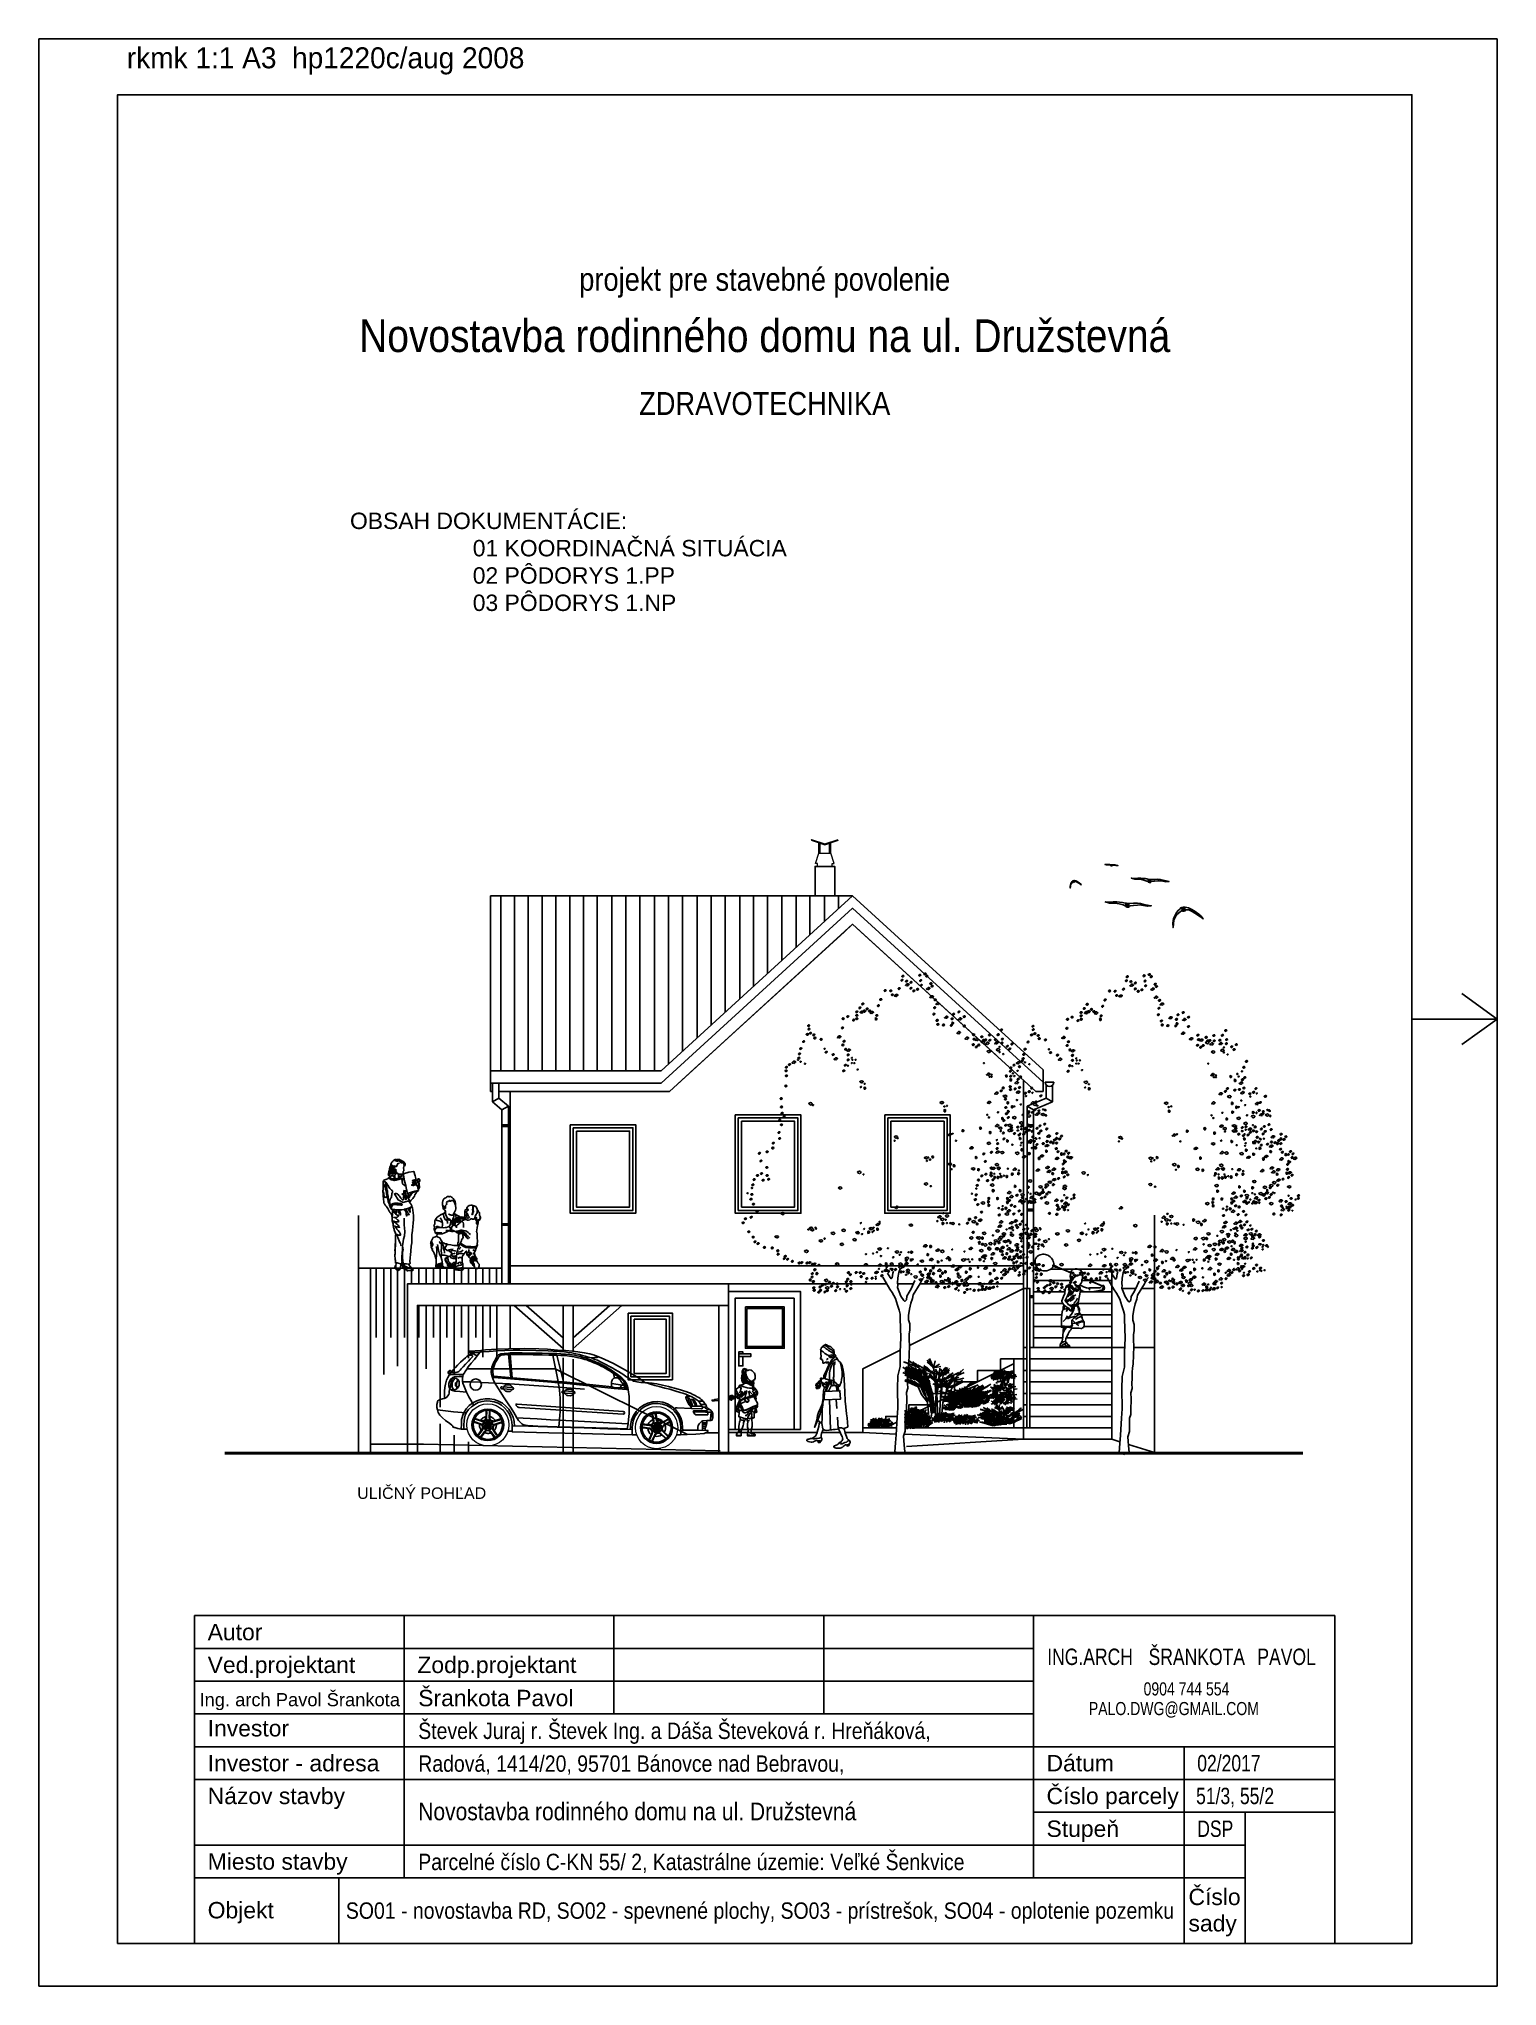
# Model space of a CAD drawing. Header units: millimetres. Extents: x 462666 to 1244237, y 2328025 to 3795663.
# Drawn here: x 1148345 to 1170595, y 2832810 to 2862510 of the extents above; entities that cross this region are included whole.
import ezdxf
from ezdxf.enums import TextEntityAlignment as Align
from ezdxf.lldxf.tags import DXFTag

# ---------------------------------------------------------------- set-up
doc = ezdxf.new("R2010")
doc.units = ezdxf.units.MM
for name, color, linetype in [('561-ANIMATION', 151, 'Continuous'), ('A_Plants', 114, 'Continuous'), ('arbre', 250, 'Continuous'), ('KOTY', 96, 'Continuous'), ('MUR-POH', 64, 'Continuous'), ('MUR_POH', 64, 'Continuous'), ('MUR_REZ', 3, 'Continuous'), ('PLE_REZ', 200, 'Continuous'), ('PLO_LIN', 6, 'Continuous'), ('RAM_100', 160, 'Continuous'), ('ROZPISKA100', 7, 'Continuous'), ('TXT_50_MIESTN', 7, 'Continuous'), ('ZAK_DIM', 7, 'Continuous')]:
    doc.layers.add(name, color=color, linetype=linetype)
doc.layers.add('zariadenie_INTERIER_hr_0_15', color=8, linetype='Continuous', lineweight=15)
doc.styles.add('ARIAL', font='arial.ttf', dxfattribs={"height": 250})
doc.styles.add('ROMANS', font='arial.ttf', dxfattribs={"width": 0.85})
tags = doc.linetypes.add('DASHED', pattern=[0.75, 0.5, -0.25]).pattern_tags.tags
tags[6:7] = [DXFTag(74, 4), DXFTag(75, 0), DXFTag(340, '0'), DXFTag(46, 1.0), DXFTag(50, 0.0), DXFTag(44, 0.0), DXFTag(45, 0.0)]
tags[4:5] = [DXFTag(74, 4), DXFTag(75, 0), DXFTag(340, '0'), DXFTag(46, 1.0), DXFTag(50, 0.0), DXFTag(44, 0.0), DXFTag(45, 0.0)]
pattern_1 = [(45, (1151627.726, 2843575.6456), (-4.419417, 4.419417), []), (135, (1151627.726, 2843575.6456), (-4.419417, -4.419417), [])]

msp = doc.modelspace()

# ---------------------------------------------------------------- texts
at = {"layer": 'RAM_100', "linetype": 'Continuous'}
msp.add_text('rkmk 1:1 A3  hp1220c/aug 2008', height=320, dxfattribs=at).set_placement((1149686.9, 2862062))
at = {"layer": 'ROZPISKA100', "style": 'ROMANS', "width": 0.85}
for s, height, p in [('projekt pre stavebné povolenie', 350, (1159419.9, 2858843.3)), ('Novostavba rodinného domu na ul. Družstevná', 500, (1159419.9, 2857983.5)), ('ZDRAVOTECHNIKA', 350, (1159419.9, 2856948.9))]:
    msp.add_text(s, height=height, dxfattribs=at).set_placement(p, align=Align.MIDDLE_CENTER)
at = {"layer": 'ROZPISKA100'}
for s, height, style, p in [('Autor', 250, 'ARIAL', (1150919.9, 2838084.6)), ('Ved.projektant', 250, 'ARIAL', (1150919.9, 2837584.6)), ('Zodp.projektant', 250, 'ARIAL', (1154119.9, 2837584.6)), ('Ing. arch Pavol Šrankota ', 200, 'ROMANS', (1150794.9, 2837078.1)), ('Šrankota Pavol', 250, 'ROMANS', (1154132.9, 2837078.1)), ('Investor', 250, 'ARIAL', (1150919.9, 2836617.3)), ('Dátum', 250, 'ARIAL', (1163719.9, 2836084.6)), ('Investor - adresa', 250, 'ARIAL', (1150919.9, 2836084.6)), ('Názov stavby', 250, 'ARIAL', (1150919.9, 2835584.6)), ('Číslo parcely', 250, 'ARIAL', (1163719.9, 2835584.6)), ('Stupeň', 250, 'ARIAL', (1163719.9, 2835084.6)), ('Miesto stavby', 250, 'ARIAL', (1150919.9, 2834584.6)), ('Číslo', 250, 'ARIAL', (1165886.2, 2834044.9)), ('Objekt', 250, 'ARIAL', (1150919.9, 2833842.1)), ('sady', 250, 'ARIAL', (1165886.2, 2833642.4))]:
    msp.add_text(s, height=height, dxfattribs=dict(at, style=style)).set_placement(p)
at = {"layer": 'ROZPISKA100', "style": 'ROMANS', "width": 0.85}
for s, height, p in [('Števek Juraj r. Števek Ing. a Dáša Števeková r. Hreňáková, ', 250, (1154132.9, 2836578.1)), ('Radová, 1414/20, 95701 Bánovce nad Bebravou,', 250, (1154132.9, 2836078.1)), ('Novostavba rodinného domu na ul. Družstevná', 270, (1154132.9, 2835338.4)), ('Parcelné číslo C-KN 55/ 2, Katastrálne územie:^JVeľké Šenkvice', 250, (1154132.9, 2834578.1)), ('SO01 - novostavba RD, SO02 - spevnené plochy, SO03 - prístrešok, SO04 - oplotenie pozemku', 250, (1153028.4, 2833835.7))]:
    msp.add_text(s, height=height, dxfattribs=at).set_placement(p)
at = {"layer": 'ROZPISKA100', "insert": (1153091.4, 2855284.2), "char_height": 250, "width": 11861.846, "attachment_point": 1, "style": 'ARIAL'}
msp.add_mtext('{\\fArial|b0|i0|c0|p0;\\C0;OBSAH DOKUMENTÁCIE:\\P^I         01 KOORDINAČNÁ SITUÁCIA\\P^I         02 PÔDORYS 1.PP\\P^I         03 PÔDORYS 1.NP\\P   }', dxfattribs=at)
at = {"layer": 'ROZPISKA100', "width": 0.8}
for tag, p, s in [('ING.ARCH', (1163730.5, 2837707), 'KRESLIL'), ('ŠRANKOTA', (1165277.2, 2837707), 'KRESLIL'), ('PAVOL', (1166937.2, 2837707), 'KRESLIL'), ('02/2017', (1166019.9, 2836084.6), 'DÁTUM'), ('51/3, 55/2', (1166002.1, 2835584.6), 'ARCH.ČÍSLO'), ('DSP', (1166019.9, 2835084.6), 'STUPEŇ')]:
    msp.add_attdef(tag, p, s, height=250, dxfattribs=at)
for tag, p in [('0904 744 554', (1165855.6, 2837342.5)), ('PALO.DWG@GMAIL.COM', (1165663.4, 2837042.3))]:
    msp.add_attdef(tag, text='KRESLIL', height=200, dxfattribs=at).set_placement(p, align=Align.MIDDLE_CENTER)
at = {"layer": 'TXT_50_MIESTN', "style": 'ARIAL'}
msp.add_text('ULIČNÝ POHĽAD', height=175, dxfattribs=at).set_placement((1153200.8, 2840240.3))

# ---------------------------------------------------------------- blocks, each defined once
blk = doc.blocks.new('A$C23211691')
at = {"color": 252, "linetype": 'Continuous'}
for p, q in [((-0.262238, 1.260065), (-0.266238, 1.252065)), ((-0.266238, 1.252065), (-0.263238, 1.245065)), ((-0.263238, 1.245065), (-0.257, 1.241)), ((-0.249264, 1.256), (-0.262238, 1.260065)), ((-0.064667, 0.91), (-0.052667, 0.922)), ((-0.053238, 0.94), (-0.041, 0.94)), ((-0.052667, 0.922), (-0.044007, 0.927)), ((-0.044007, 0.927), (-0.039, 0.93)), ((-0.041, 0.94), (-0.031, 0.93)), ((-0.039, 0.93), (-0.031, 0.93)), ((-0.038, 0.946), (-0.028, 0.943)), ((-0.031, 0.93), (-0.024649, 0.919)), ((-0.028, 0.943), (-0.018, 0.933)), ((-0.024649, 0.919), (-0.017, 0.897)), ((-0.018947, 0.957), (-0.008947, 0.947)), ((-0.018, 0.933), (-0.007608, 0.915)), ((-0.017, 0.897), (-0.017, 0.855)), ((-0.008947, 0.947), (0.033, 0.896)), ((-0.007608, 0.915), (-0.003, 0.896)), ((-0.003, 0.896), (0, 0.87)), ((0.002, 0.964), (-0.001667, 0.959)), ((-0.001667, 0.959), (0.013333, 0.944)), ((0.011, 1.08), (0.007, 1.066)), ((0.007, 1.066), (0.007, 1.057)), ((0.007, 1.057), (0.013, 1.039)), ((0.009, 1.141765), (0.009, 1.138516)), ((0.016, 1.085), (0.011, 1.08)), ((0.017, 1.076), (0.013, 1.069072)), ((0.013, 1.069072), (0.013, 1.059)), ((0.013, 1.059), (0.023392, 1.041)), ((0.013, 1.039), (0.015667, 1.031)), ((0.013333, 0.944), (0.039, 0.914)), ((0.016085, 1.062255), (0.015598, 1.0545)), ((0.015667, 1.031), (0.021, 1.028)), ((0.022, 1.085), (0.016, 1.085)), ((0.022, 1.0725), (0.016085, 1.062255)), ((0.025, 1.076), (0.017, 1.076)), ((0.021, 1.054381), (0.018196, 1.05)), ((0.023262, 1.019565), (0.02, 1.018)), ((0.021, 1.076), (0.023, 1.069)), ((0.029, 1.059), (0.021, 1.054381)), ((0.021, 1.028), (0.03, 1.028)), ((0.028, 1.083), (0.022, 1.085)), ((0.023, 1.069), (0.027, 1.065)), ((0.0255, 1.028), (0.023262, 1.019565)), ((0.023392, 1.041), (0.031, 1.041)), ((0.032, 1.069), (0.025, 1.076)), ((0.027, 1.065), (0.032, 1.064)), ((0.037, 1.074), (0.028, 1.083)), ((0.034398, 1.080398), (0.028, 1.083)), ((0.032, 1.054), (0.029, 1.059)), ((0.03, 1.048), (0.032, 1.054)), ((0.032, 1.044), (0.03, 1.048)), ((0.03, 1.028), (0.036, 1.029)), ((0.031, 1.041), (0.032, 1.044)), ((0.032, 1.064), (0.03125, 1.05525)), ((0.032, 1.064), (0.032, 1.069)), ((0.033, 0.896), (0.054, 0.875)), ((0.045, 1.069795), (0.034398, 1.080398)), ((0.036, 1.029), (0.036, 1.025)), ((0.039, 0.914), (0.061244, 0.888)), ((0.044, 0.999), (0.051506, 0.986)), ((0.053, 1.061795), (0.045, 1.069795)), ((0.051506, 0.986), (0.073506, 0.964)), ((0.063038, 1.056), (0.053, 1.061795)), ((0.069, 1.075327), (0.063038, 1.065)), ((0.063038, 1.065), (0.063038, 1.056)), ((0.084, 1.083987), (0.069, 1.075327)), ((0.073506, 0.964), (0.094, 0.952167)), ((0.100013, 1.1), (0.084, 1.083987)), ((0.094, 0.952167), (0.109878, 0.943)), ((0.105909, 0.945292), (0.095925, 0.928)), ((0.095925, 0.928), (0.095925, 0.915)), ((0.117333, 1.11), (0.100013, 1.1)), ((0.106, 1.09037), (0.117333, 1.11)), ((0.124, 1.100762), (0.106, 1.09037)), ((0.109878, 0.943), (0.136, 0.943)), ((0.116, 0.93566), (0.109878, 0.943)), ((0.115, 0.881506), (0.121, 0.897)), ((0.121, 0.927), (0.116, 0.93566)), ((0.127, 0.933), (0.117, 0.943)), ((0.121, 0.897), (0.121, 0.927)), ((0.14, 1.11), (0.124, 1.100762)), ((0.132, 0.914), (0.127, 0.933)), ((0.129, 0.885), (0.132, 0.914)), ((0.136, 0.943), (0.143, 0.949)), ((0.136, 0.943), (0.145238, 0.927)), ((0.154619, 1.11), (0.14, 1.11)), ((0.145238, 0.927), (0.151, 0.908)), ((0.15, 1.102), (0.154619, 1.11)), ((0.172928, 1.108), (0.15, 1.102)), ((0.151, 0.908), (0.153, 0.87475)), ((0.166, 1.096), (0.172928, 1.108)), ((0.18, 1.101), (0.166, 1.096)), ((0.183817, 1.107), (0.18, 1.101)), ((0.190817, 1.1), (0.183817, 1.107)), ((0.186, 1.068101), (0.186, 1.064853)), ((0.190817, 1.087525), (0.190817, 1.1)), ((0.296, 0.893), (0.297, 0.888)), ((0.486, 0.94), (0.489, 0.942)), ((0.4925, 0.896), (0.4875, 0.891)), ((0.501, 0.906), (0.4925, 0.896)), ((0.503, 0.912), (0.501, 0.906)), ((0.5045, 0.9305), (0.503, 0.9245)), ((0.503, 0.9245), (0.503, 0.912)), ((0.503, 0.916), (0.505185, 0.918185)), ((0.5045, 0.907), (0.503, 0.912)), ((0.50301, 0.902), (0.505385, 0.906114)), ((0.50301, 0.8955), (0.50301, 0.902)), ((0.505031, 0.892), (0.50301, 0.8955)), ((0.504, 0.9215), (0.50375, 0.9275)), ((0.5055, 0.917306), (0.504, 0.9215)), ((0.5045, 0.9305), (0.507098, 0.935)), ((0.5075, 0.904), (0.5045, 0.907)), ((0.508, 0.890286), (0.505031, 0.892)), ((0.5105, 0.917306), (0.5055, 0.917306)), ((0.507098, 0.935), (0.510562, 0.937)), ((0.5115, 0.904), (0.5075, 0.904)), ((0.52, 0.892), (0.508, 0.890286)), ((0.5165, 0.919), (0.5105, 0.917306)), ((0.510562, 0.937), (0.514, 0.935015)), ((0.52, 0.906), (0.5115, 0.904)), ((0.514, 0.935015), (0.518301, 0.935015)), ((0.520041, 0.92), (0.5165, 0.919)), ((-0.09113, 0.608), (-0.102, 0.576)), ((-0.092, 0.648), (-0.065, 0.625)), ((-0.07175, 0.63075), (-0.09113, 0.608)), ((-0.0845, 0.719), (-0.078, 0.715247)), ((-0.078, 0.715247), (-0.07, 0.71)), ((-0.065, 0.735), (-0.07, 0.72)), ((-0.07, 0.72), (-0.07, 0.71)), ((-0.07, 0.72), (-0.047, 0.72)), ((-0.07, 0.71), (-0.060185, 0.693)), ((-0.05297, 0.77), (-0.065, 0.735)), ((-0.065, 0.625), (-0.033, 0.606525)), ((-0.060185, 0.693), (-0.048, 0.680815)), ((-0.0405, 0.7015), (-0.06, 0.6975)), ((-0.06, 0.591), (-0.02975, 0.604648)), ((-0.042, 0.789), (-0.05297, 0.77)), ((-0.048, 0.680815), (-0.024, 0.653)), ((-0.03, 0.788), (-0.047, 0.778185)), ((-0.047, 0.72), (-0.021, 0.731)), ((-0.026, 0.825), (-0.042, 0.789)), ((-0.016, 0.719), (-0.0405, 0.7015)), ((-0.02325, 0.600896), (-0.038201, 0.575)), ((-0.019, 0.794), (-0.037, 0.771)), ((-0.033, 0.606525), (-0.02, 0.599019)), ((-0.013, 0.811), (-0.03, 0.788)), ((-0.017, 0.855), (-0.026, 0.825)), ((-0.024, 0.653), (-0.008, 0.643762)), ((-0.021, 0.731), (0.01, 0.762)), ((-0.02, 0.599019), (-0.013638, 0.588)), ((0.00703, 0.814), (-0.019, 0.794)), ((0.004341, 0.735), (-0.016, 0.719)), ((-0.016, 0.648381), (0.0035, 0.6465)), ((-0.005, 0.83), (-0.013, 0.811)), ((-0.009, 0.8205), (0.0025, 0.832)), ((-0.008, 0.643762), (0.002, 0.637989)), ((0, 0.87), (-0.005, 0.83)), ((-0.004, 0.796), (0.007, 0.802351)), ((0.013519, 0.715), (-0.004, 0.7075)), ((0.002, 0.637989), (0.015, 0.624989)), ((0.0025, 0.832), (0.022, 0.8515)), ((0.0035, 0.6465), (0.023, 0.6405)), ((0.017341, 0.748), (0.004341, 0.735)), ((0.007, 0.802351), (0.025649, 0.821)), ((0.018, 0.833), (0.00703, 0.814)), ((0.01, 0.762), (0.0285, 0.778)), ((0.0395, 0.73), (0.013519, 0.715)), ((0.042185, 0.835), (0.014, 0.799)), ((0.015, 0.624989), (0.039, 0.611132)), ((0.033841, 0.7645), (0.017341, 0.748)), ((0.022, 0.8515), (0.018, 0.833)), ((0.021, 0.621525), (0.036, 0.621525)), ((0.021, 0.6085), (0.026227, 0.595)), ((0.023, 0.6405), (0.037, 0.6375)), ((0.025649, 0.821), (0.04, 0.852)), ((0.026227, 0.595), (0.036227, 0.585)), ((0.0265, 0.6575), (0.049, 0.652)), ((0.0325, 0.59425), (0.026977, 0.59425)), ((0.0285, 0.778), (0.051017, 0.791)), ((0.03725, 0.59425), (0.0325, 0.59425)), ((0.054, 0.784659), (0.033841, 0.7645)), ((0.036, 0.621525), (0.059, 0.628)), ((0.037, 0.6375), (0.0535, 0.6375)), ((0.043, 0.585), (0.03725, 0.59425)), ((0.039, 0.611132), (0.0425, 0.6005)), ((0.0425, 0.6005), (0.03927, 0.591)), ((0.065, 0.762), (0.0395, 0.73)), ((0.04, 0.852), (0.051, 0.858351)), ((0.052, 0.852), (0.042185, 0.835)), ((0.049, 0.652), (0.067, 0.642)), ((0.051, 0.858351), (0.052, 0.852)), ((0.051017, 0.791), (0.0575, 0.794743)), ((0.0535, 0.6375), (0.067, 0.642)), ((0.054, 0.875), (0.073, 0.86403)), ((0.0875, 0.804), (0.054, 0.784659)), ((0.06025, 0.601), (0.054, 0.574)), ((0.059, 0.676), (0.054381, 0.668)), ((0.054381, 0.668), (0.056, 0.6645)), ((0.056, 0.6645), (0.068, 0.657572)), ((0.07551, 0.6945), (0.059, 0.676)), ((0.059, 0.628), (0.082, 0.628)), ((0.06025, 0.628), (0.06025, 0.601)), ((0.061244, 0.888), (0.076, 0.879481)), ((0.067, 0.642), (0.085, 0.6355)), ((0.068, 0.657572), (0.088, 0.651)), ((0.073, 0.86403), (0.092, 0.858)), ((0.09051, 0.7095), (0.07551, 0.6945)), ((0.076, 0.879481), (0.085493, 0.874)), ((0.082, 0.628), (0.106, 0.634)), ((0.085, 0.6355), (0.096, 0.6355)), ((0.085493, 0.874), (0.102, 0.874)), ((0.091, 0.667932), (0.0855, 0.664757)), ((0.088, 0.651), (0.1005, 0.651)), ((0.1035, 0.732), (0.09051, 0.7095)), ((0.1145, 0.6815), (0.091, 0.667932)), ((0.092, 0.858), (0.109, 0.858)), ((0.096, 0.6355), (0.107, 0.641851)), ((0.1005, 0.651), (0.116, 0.6625)), ((0.102, 0.874), (0.115, 0.881506)), ((0.1125, 0.753), (0.1035, 0.732)), ((0.106, 0.634), (0.115815, 0.617)), ((0.107, 0.641851), (0.1125, 0.6465)), ((0.109, 0.858), (0.122, 0.865506)), ((0.124, 0.691), (0.1145, 0.6815)), ((0.115815, 0.617), (0.127362, 0.597)), ((0.116, 0.6625), (0.121, 0.6675)), ((0.122, 0.865506), (0.129, 0.885)), ((0.127362, 0.597), (0.127362, 0.576)), ((0.297, 0.888), (0.297, 0.873)), ((0.505385, 0.8895), (0.507258, 0.890714)), ((0.505385, 0.885), (0.505385, 0.8895)), ((0.505385, 0.881614), (0.505385, 0.885)), ((0.508, 0.879), (0.505385, 0.881614)), ((-0.133, 0.32675), (-0.108, 0.32675)), ((-0.110707, 0.31), (-0.077, 0.31)), ((-0.108, 0.32675), (-0.084, 0.32675)), ((-0.066713, 0.436), (-0.104713, 0.398)), ((-0.093854, 0.31), (-0.091, 0.298)), ((-0.091, 0.298), (-0.08553, 0.275)), ((-0.086, 0.585), (-0.06, 0.591)), ((-0.084, 0.32675), (-0.027, 0.32)), ((-0.077, 0.31), (-0.013, 0.305)), ((-0.074, 0.309766), (-0.065475, 0.295)), ((-0.039, 0.484), (-0.066713, 0.436)), ((-0.038201, 0.575), (-0.063201, 0.55)), ((0.022, 0.509), (-0.042, 0.438)), ((-0.042, 0.438), (-0.008, 0.454)), ((-0.027, 0.32), (0.008, 0.326)), ((-0.013638, 0.588), (-0.005, 0.565)), ((-0.013, 0.305), (0.021, 0.314)), ((-0.008, 0.454), (0.062, 0.472)), ((-0.005, 0.565), (0.002, 0.558)), ((0.002, 0.558), (0.026, 0.558)), ((0.006, 0.567), (0.028, 0.563)), ((0.008, 0.585), (0.036227, 0.568703)), ((0.008, 0.326), (0.030477, 0.338977)), ((0.021, 0.314), (0.034, 0.327)), ((0.021, 0.314), (0.022, 0.295)), ((0.054, 0.574), (0.022, 0.509)), ((0.034, 0.327), (0.024, 0.361)), ((0.026, 0.558), (0.032, 0.559)), ((0.028, 0.563), (0.036, 0.567619)), ((0.032, 0.559), (0.035, 0.564)), ((0.032, 0.422), (0.046, 0.436)), ((0.035, 0.564), (0.036227, 0.568703)), ((0.036227, 0.568703), (0.043, 0.572614)), ((0.043, 0.58), (0.043, 0.585)), ((0.043, 0.572614), (0.043, 0.58)), ((0.046, 0.436), (0.058, 0.448)), ((0.058, 0.448), (0.089177, 0.466)), ((0.062, 0.472), (0.075, 0.472)), ((0.066, 0.502), (0.1, 0.515)), ((0.076, 0.375), (0.093147, 0.361)), ((0.082, 0.426), (0.118, 0.454)), ((0.085022, 0.369125), (0.105309, 0.380838)), ((0.089177, 0.466), (0.116177, 0.493)), ((0.093147, 0.361), (0.1, 0.359)), ((0.1, 0.515), (0.132, 0.515)), ((0.1, 0.359), (0.119053, 0.37)), ((0.1, 0.359), (0.114, 0.345)), ((0.105309, 0.380838), (0.134, 0.393)), ((0.114, 0.345), (0.132, 0.334608)), ((0.116177, 0.493), (0.131765, 0.502)), ((0.118, 0.454), (0.152, 0.467)), ((0.119053, 0.37), (0.159, 0.385)), ((0.127362, 0.576), (0.127362, 0.565)), ((0.131765, 0.502), (0.143, 0.502)), ((0.132, 0.515), (0.152, 0.503453)), ((0.134, 0.393), (0.155, 0.399)), ((0.152, 0.503453), (0.164453, 0.491)), ((0.152, 0.467), (0.165, 0.467)), ((0.155, 0.399), (0.185, 0.405)), ((0.159, 0.385), (0.196, 0.39)), ((0.165, 0.467), (0.177, 0.460072)), ((0.185, 0.405), (0.204742, 0.39825)), ((0.196, 0.39), (0.211479, 0.384565)), ((0.211479, 0.384565), (0.213187, 0.377565)), ((-0.138641, 0.016), (-0.147, 0.016)), ((-0.145, 0.049), (-0.13, 0.064)), ((-0.140731, 0.016), (-0.116, 0.012)), ((-0.122641, 0.038), (-0.138641, 0.022)), ((-0.138641, 0.022), (-0.138641, 0.016)), ((-0.13, 0.064), (-0.118, 0.076)), ((-0.128365, 0.014), (-0.122014, 0.025)), ((-0.088, 0.058), (-0.122641, 0.038)), ((-0.122014, 0.025), (-0.110014, 0.037)), ((-0.118, 0.076), (-0.102412, 0.085)), ((-0.116, 0.012), (-0.091, 0.007956)), ((-0.110014, 0.037), (-0.093, 0.042)), ((-0.096, 0.244947), (-0.105536, 0.22843)), ((-0.102412, 0.085), (-0.073, 0.09)), ((-0.085, 0.264), (-0.096, 0.244947)), ((-0.093, 0.042), (-0.084, 0.046)), ((-0.091, 0.007956), (-0.044, 0.007956)), ((-0.0885, 0.044), (-0.07, 0.033319)), ((-0.056, 0.064), (-0.088, 0.058)), ((-0.08553, 0.275), (-0.08775, 0.259237)), ((-0.068, 0.286), (-0.085, 0.264)), ((-0.084, 0.046), (-0.075, 0.051)), ((-0.075, 0.051), (-0.067, 0.053)), ((-0.067, 0.053), (-0.072, 0.061)), ((-0.07, 0.033319), (-0.060787, 0.028)), ((-0.065475, 0.295), (-0.068, 0.286)), ((-0.060787, 0.028), (-0.049, 0.021195)), ((-0.049, 0.021195), (-0.034, 0.021195)), ((-0.044, 0.007956), (-0.009, 0.007956)), ((-0.034, 0.021195), (-0.02, 0.021195)), ((-0.02, 0.021195), (-0.009, 0.027)), ((-0.009, 0.007956), (-0.009, 0.014))]:
    blk.add_line(p, q, dxfattribs=at)
at = {"color": 252, "linetype": 'Continuous', "flags": 128}
for points in [[(0.022, 1.17), (0.016, 1.157), (0.009, 1.141765), (-0.193, 1.225944), (-0.1925, 1.228533), (-0.211384, 1.23525), (-0.210767, 1.237), (-0.249264, 1.256), (-0.249264, 1.283451), (-0.253, 1.3), (-0.257, 1.313), (-0.265, 1.33), (-0.286, 1.364), (-0.306, 1.384), (-0.323, 1.396), (-0.343, 1.408), (-0.359, 1.416), (-0.37803, 1.421), (-0.398, 1.424588), (-0.417846, 1.425), (-0.435571, 1.421), (-0.458, 1.414), (-0.483, 1.402), (-0.501, 1.39), (-0.513225, 1.378), (-0.518775, 1.368), (-0.528, 1.351), (-0.534, 1.332), (-0.534, 1.316), (-0.534, 1.3), (-0.528, 1.267), (-0.519, 1.243523), (-0.504, 1.219), (-0.482424, 1.198), (-0.458212, 1.181), (-0.434, 1.173), (-0.408981, 1.167), (-0.383962, 1.168), (-0.356, 1.171), (-0.328, 1.1785), (-0.3035, 1.191), (-0.288, 1.202436), (-0.2705, 1.22), (-0.257, 1.241), (-0.253, 1.241), (-0.2315, 1.231041), (-0.222, 1.227), (-0.2175, 1.224656), (-0.215, 1.227), (-0.1955, 1.22075), (-0.194, 1.223), (0.009, 1.138516), (0.004, 1.12), (0, 1.083), (0.004, 1.056), (0.00903, 1.037), (0.02, 1.018), (0.02, 1.002), (0.013, 0.979), (0.002, 0.964), (-0.005, 0.964), (-0.017901, 0.961), (-0.018947, 0.957), (-0.038, 0.946), (-0.045, 0.944756), (-0.053238, 0.94), (-0.058572, 0.926), (-0.064667, 0.91), (-0.068476, 0.9), (-0.074572, 0.884), (-0.076429, 0.871), (-0.08, 0.846), (-0.083, 0.825), (-0.103811, 0.776), (-0.126, 0.713), (-0.126, 0.7), (-0.122506, 0.689), (-0.115, 0.676), (-0.092, 0.648), (-0.106, 0.618), (-0.109, 0.581), (-0.121, 0.55), (-0.128, 0.494), (-0.133, 0.454), (-0.133, 0.377), (-0.133, 0.31), (-0.110707, 0.31), (-0.108, 0.299), (-0.102831, 0.278), (-0.104, 0.265), (-0.105142, 0.231), (-0.110819, 0.194), (-0.110819, 0.158), (-0.12, 0.096), (-0.138649, 0.071), (-0.145, 0.06), (-0.145, 0.049), (-0.151042, 0.045), (-0.151042, 0.023), (-0.147, 0.016), (-0.152, 0.013), (-0.152, 0.003), (-0.139, 0), (0, 0), (0, 0.008804), (-0.009, 0.014), (-0.009, 0.027), (-0.047, 0.058), (-0.053, 0.059), (-0.057, 0.063), (-0.053, 0.067), (-0.053, 0.073), (-0.069, 0.089), (-0.073, 0.09), (-0.073, 0.104), (-0.066, 0.13), (-0.030427, 0.209), (-0.014262, 0.237), (-0.003, 0.256506), (0.009494, 0.269), (0.017, 0.282), (0.022, 0.295), (0.05, 0.295), (0.108, 0.295), (0.137, 0.295), (0.162, 0.292), (0.176359, 0.292), (0.188483, 0.299), (0.20234, 0.307), (0.211, 0.322), (0.216, 0.339), (0.216, 0.359), (0.21297, 0.379), (0.21297, 0.384), (0.202, 0.403), (0.183, 0.443), (0.183, 0.453), (0.177898, 0.476), (0.17097, 0.488), (0.16, 0.507), (0.14, 0.534), (0.137, 0.547), (0.141083, 0.561), (0.141083, 0.577), (0.141083, 0.591), (0.133, 0.605), (0.125, 0.627), (0.109, 0.643), (0.123, 0.657), (0.127, 0.67), (0.124, 0.691), (0.128, 0.709), (0.153, 0.846), (0.153, 0.87475), (0.167, 0.87475), (0.194, 0.859161), (0.208, 0.856), (0.239, 0.849), (0.26, 0.849), (0.292, 0.853), (0.323, 0.85), (0.329, 0.85), (0.35, 0.85), (0.369, 0.854), (0.446, 0.869), (0.469, 0.873), (0.484, 0.873), (0.493, 0.873), (0.5, 0.874958), (0.507, 0.879), (0.518, 0.879), (0.521, 0.885), (0.52, 0.892), (0.523, 0.897), (0.523, 0.902), (0.52, 0.906), (0.523, 0.91), (0.523, 0.917), (0.520041, 0.92), (0.520041, 0.925), (0.520041, 0.932), (0.516, 0.939), (0.514, 0.944), (0.507, 0.947773), (0.499, 0.947773), (0.489, 0.942), (0.186, 1.068101), (0.192423, 1.094), (0.192423, 1.112), (0.192423, 1.132), (0.179144, 1.155), (0.156, 1.178144), (0.132, 1.192), (0.102, 1.199), (0.075, 1.199), (0.057, 1.195), (0.042, 1.19), (0.03, 1.181), (0.022, 1.17)], [(0.48, 0.936536), (0.476, 0.929608), (0.47325, 0.923), (0.46825, 0.918), (0.457858, 0.912), (0.439, 0.912), (0.377, 0.912), (0.302, 0.908), (0.29, 0.905), (0.277, 0.905), (0.247, 0.911), (0.204, 0.923), (0.184, 0.934547), (0.176287, 0.939), (0.164163, 0.946), (0.151, 0.949), (0.143, 0.949), (0.147619, 0.957), (0.151083, 0.963), (0.162083, 0.974), (0.166702, 0.982), (0.178249, 1.002), (0.179359, 1.011), (0.179359, 1.026), (0.179359, 1.034), (0.181019, 1.041713), (0.186, 1.064853), (0.486, 0.94), (0.48, 0.936536)], [(0.051, 0.403), (0.062262, 0.390565), (0.071762, 0.380065), (0.076, 0.375), (0.065, 0.372), (0.043, 0.366), (0.024, 0.361), (0.026, 0.368), (0.026, 0.402), (0.025, 0.416), (0.032, 0.422), (0.051, 0.403)]]:
    blk.add_lwpolyline(points, close=True, dxfattribs=at)
blk = doc.blocks.new('krik5')
at = {"layer": 'A_Plants', "color": 9}
for p, q in [((897125, 2750235), (897101, 2750227)), ((897125, 2750263), (897103, 2750281)), ((897132, 2750221), (897111, 2750236)), ((897114, 2750276), (897125, 2750258)), ((897117, 2750250), (897127, 2750223)), ((897120, 2750244), (897131, 2750222)), ((897127, 2750357), (897121, 2750381)), ((897121, 2750299), (897130, 2750275)), ((897125, 2750263), (897121, 2750290)), ((897131, 2750327), (897122, 2750366)), ((897126, 2750276), (897123, 2750294)), ((897124, 2750258), (897125, 2750258)), ((897130, 2750263), (897125, 2750233)), ((897134, 2750256), (897125, 2750258)), ((897126, 2750362), (897128, 2750371)), ((897131, 2750327), (897126, 2750333)), ((897126, 2750284), (897134, 2750249)), ((897127, 2750357), (897132, 2750344)), ((897127, 2750257), (897134, 2750285)), ((897130, 2750238), (897127, 2750257)), ((897127, 2750235), (897148, 2750195)), ((897128, 2750303), (897128, 2750275)), ((897130, 2750275), (897132, 2750284)), ((897132, 2750320), (897131, 2750329)), ((897133, 2750322), (897131, 2750327)), ((897132, 2750344), (897133, 2750361)), ((897137, 2750318), (897132, 2750344)), ((897148, 2750298), (897132, 2750284)), ((897132, 2750283), (897136, 2750254)), ((897133, 2750361), (897135, 2750367)), ((897137, 2750318), (897133, 2750322)), ((897136, 2750255), (897133, 2750264)), ((897145, 2750365), (897136, 2750385)), ((897149, 2750286), (897137, 2750318)), ((897137, 2750201), (897142, 2750251)), ((897138, 2750218), (897140, 2750239)), ((897141, 2750201), (897168, 2750236)), ((897153, 2750390), (897142, 2750393)), ((897144, 2750236), (897143, 2750209)), ((897144, 2750251), (897153, 2750220)), ((897161, 2750345), (897145, 2750365)), ((897146, 2750331), (897146, 2750323)), ((897147, 2750304), (897146, 2750323)), ((897156, 2750271), (897147, 2750304)), ((897147, 2750253), (897164, 2750277)), ((897147, 2750186), (897149, 2750238)), ((897153, 2750390), (897148, 2750408)), ((897151, 2750346), (897148, 2750357)), ((897161, 2750345), (897150, 2750385)), ((897150, 2750352), (897164, 2750373)), ((897150, 2750346), (897150, 2750352)), ((897154, 2750317), (897150, 2750346)), ((897151, 2750265), (897154, 2750317)), ((897170, 2750271), (897152, 2750255)), ((897172, 2750314), (897153, 2750390)), ((897154, 2750317), (897167, 2750335)), ((897156, 2750260), (897173, 2750244)), ((897157, 2750251), (897166, 2750286)), ((897160, 2750291), (897164, 2750319)), ((897166, 2750255), (897160, 2750266)), ((897161, 2750345), (897165, 2750295)), ((897161, 2750288), (897177, 2750308)), ((897164, 2750373), (897165, 2750395)), ((897164, 2750373), (897185, 2750389)), ((897187, 2750308), (897164, 2750277)), ((897165, 2750295), (897174, 2750332)), ((897166, 2750286), (897175, 2750336)), ((897177, 2750278), (897166, 2750252)), ((897166, 2750253), (897169, 2750262)), ((897166, 2750255), (897166, 2750253)), ((897166, 2750252), (897166, 2750253)), ((897166, 2750252), (897166, 2750246)), ((897170, 2750306), (897174, 2750312)), ((897193, 2750317), (897171, 2750299)), ((897172, 2750314), (897176, 2750290)), ((897188, 2750225), (897173, 2750194)), ((897174, 2750365), (897177, 2750377)), ((897176, 2750300), (897174, 2750306)), ((897175, 2750249), (897185, 2750266)), ((897175, 2750249), (897194, 2750256)), ((897176, 2750303), (897187, 2750328)), ((897176, 2750303), (897194, 2750305)), ((897176, 2750248), (897202, 2750286)), ((897176, 2750248), (897178, 2750270)), ((897196, 2750323), (897177, 2750278)), ((897177, 2750279), (897196, 2750275)), ((897198, 2750251), (897180, 2750240)), ((897184, 2750371), (897192, 2750378)), ((897185, 2750266), (897190, 2750301)), ((897191, 2750310), (897188, 2750339)), ((897190, 2750301), (897188, 2750309)), ((897189, 2750273), (897196, 2750289)), ((897190, 2750333), (897209, 2750337)), ((897190, 2750301), (897198, 2750326)), ((897191, 2750310), (897201, 2750351)), ((897194, 2750305), (897212, 2750310)), ((897194, 2750305), (897198, 2750299)), ((897195, 2750288), (897198, 2750297)), ((897195, 2750259), (897211, 2750278)), ((897195, 2750233), (897212, 2750245)), ((897195, 2750241), (897202, 2750244)), ((897195, 2750228), (897208, 2750240)), ((897196, 2750181), (897246, 2750221)), ((897197, 2750240), (897200, 2750244)), ((897206, 2750304), (897198, 2750297)), ((897207, 2750295), (897198, 2750299)), ((897198, 2750299), (897203, 2750287)), ((897217, 2750293), (897198, 2750251)), ((897206, 2750351), (897199, 2750364)), ((897200, 2750244), (897226, 2750263)), ((897200, 2750244), (897203, 2750252)), ((897220, 2750232), (897200, 2750209)), ((897202, 2750234), (897237, 2750251)), ((897203, 2750287), (897205, 2750284)), ((897203, 2750235), (897215, 2750215)), ((897206, 2750304), (897210, 2750313)), ((897206, 2750304), (897217, 2750304)), ((897216, 2750284), (897206, 2750280)), ((897208, 2750300), (897207, 2750295)), ((897207, 2750264), (897231, 2750259)), ((897207, 2750256), (897232, 2750250)), ((897209, 2750337), (897220, 2750353)), ((897209, 2750337), (897232, 2750330)), ((897210, 2750313), (897218, 2750319)), ((897212, 2750258), (897232, 2750334)), ((897212, 2750310), (897224, 2750317)), ((897212, 2750252), (897220, 2750257)), ((897220, 2750254), (897212, 2750245)), ((897212, 2750245), (897224, 2750246)), ((897216, 2750284), (897220, 2750291)), ((897222, 2750282), (897216, 2750284)), ((897216, 2750258), (897232, 2750263)), ((897227, 2750228), (897216, 2750203)), ((897216, 2750203), (897242, 2750226)), ((897216, 2750219), (897224, 2750225)), ((897216, 2750220), (897221, 2750221)), ((897220, 2750254), (897236, 2750267)), ((897237, 2750206), (897221, 2750221)), ((897222, 2750282), (897230, 2750281)), ((897224, 2750317), (897233, 2750315)), ((897224, 2750246), (897229, 2750245)), ((897225, 2750279), (897228, 2750279)), ((897227, 2750228), (897240, 2750244)), ((897230, 2750281), (897236, 2750280)), ((897231, 2750259), (897237, 2750258)), ((897232, 2750334), (897236, 2750353)), ((897246, 2750221), (897246, 2750237)), ((897246, 2750221), (897258, 2750232)), ((897118, 2750199), (897098, 2750189)), ((897128, 2750115), (897109, 2750110)), ((897130, 2750065), (897115, 2750039)), ((897137, 2750192), (897120, 2750147)), ((897121, 2750066), (897128, 2750117)), ((897138, 2750100), (897122, 2750072)), ((897130, 2750065), (897127, 2750052)), ((897127, 2750052), (897130, 2750043)), ((897138, 2750154), (897128, 2750203)), ((897135, 2750184), (897128, 2750164)), ((897128, 2750117), (897132, 2750146)), ((897135, 2750088), (897130, 2750065)), ((897132, 2750145), (897132, 2750136)), ((897143, 2750193), (897133, 2750166)), ((897133, 2750166), (897149, 2750142)), ((897146, 2750151), (897133, 2750128)), ((897136, 2750066), (897133, 2750065)), ((897146, 2750067), (897136, 2750066)), ((897148, 2750157), (897137, 2750126)), ((897138, 2750117), (897138, 2750154)), ((897138, 2750117), (897141, 2750065)), ((897138, 2750088), (897174, 2750026)), ((897138, 2750057), (897146, 2750067)), ((897141, 2750053), (897138, 2750057)), ((897143, 2750026), (897138, 2750016)), ((897175, 2750190), (897140, 2750184)), ((897163, 2750168), (897140, 2750184)), ((897143, 2750159), (897140, 2750172)), ((897145, 2750146), (897140, 2750171)), ((897146, 2750049), (897140, 2750035)), ((897142, 2750181), (897141, 2750167)), ((897145, 2750146), (897141, 2750128)), ((897141, 2750108), (897157, 2750064)), ((897142, 2750070), (897141, 2750108)), ((897142, 2750070), (897146, 2750063)), ((897143, 2750193), (897150, 2750142)), ((897146, 2750044), (897143, 2750026)), ((897144, 2750179), (897148, 2750157)), ((897144, 2750136), (897159, 2750109)), ((897150, 2750142), (897145, 2750115)), ((897146, 2750113), (897150, 2750085)), ((897146, 2750067), (897151, 2750068)), ((897151, 2750068), (897146, 2750044)), ((897146, 2750063), (897146, 2750049)), ((897146, 2750049), (897149, 2750039)), ((897147, 2750009), (897163, 2750034)), ((897149, 2750195), (897177, 2750164)), ((897149, 2750195), (897153, 2750166)), ((897167, 2750162), (897149, 2750148)), ((897149, 2750142), (897159, 2750091)), ((897149, 2750142), (897162, 2750129)), ((897149, 2750039), (897149, 2750026)), ((897156, 2750122), (897150, 2750142)), ((897159, 2750091), (897151, 2750068)), ((897153, 2750189), (897166, 2750204)), ((897169, 2750162), (897153, 2750177)), ((897176, 2750053), (897157, 2750064)), ((897157, 2750064), (897177, 2750032)), ((897158, 2750153), (897161, 2750149)), ((897159, 2750109), (897165, 2750092)), ((897159, 2750091), (897169, 2750066)), ((897160, 2750180), (897167, 2750163)), ((897172, 2750122), (897160, 2750101)), ((897162, 2750149), (897161, 2750149)), ((897171, 2750123), (897161, 2750149)), ((897162, 2750149), (897163, 2750148)), ((897174, 2750121), (897162, 2750129)), ((897163, 2750198), (897182, 2750201)), ((897171, 2750060), (897163, 2750034)), ((897163, 2750034), (897167, 2750013)), ((897190, 2750218), (897165, 2750181)), ((897165, 2750184), (897185, 2750203)), ((897175, 2750179), (897165, 2750184)), ((897165, 2750092), (897167, 2750085)), ((897166, 2750204), (897179, 2750198)), ((897168, 2750134), (897167, 2750163)), ((897168, 2750134), (897177, 2750118)), ((897169, 2750066), (897171, 2750060)), ((897169, 2750066), (897174, 2750056)), ((897172, 2750132), (897186, 2750114)), ((897181, 2750204), (897173, 2750196)), ((897181, 2750193), (897173, 2750167)), ((897173, 2750143), (897180, 2750117)), ((897180, 2750099), (897173, 2750143)), ((897179, 2750117), (897173, 2750121)), ((897174, 2750156), (897198, 2750150)), ((897174, 2750156), (897184, 2750133)), ((897174, 2750121), (897191, 2750115)), ((897174, 2750026), (897186, 2750028)), ((897174, 2750026), (897184, 2750011)), ((897175, 2750204), (897194, 2750184)), ((897201, 2750183), (897175, 2750190)), ((897179, 2750180), (897175, 2750179)), ((897175, 2750099), (897180, 2750097)), ((897175, 2750099), (897185, 2750077)), ((897176, 2750162), (897192, 2750164)), ((897176, 2750162), (897207, 2750133)), ((897176, 2750053), (897189, 2750038)), ((897177, 2750164), (897190, 2750153)), ((897185, 2750138), (897177, 2750164)), ((897178, 2750136), (897203, 2750100)), ((897193, 2750176), (897179, 2750198)), ((897179, 2750180), (897199, 2750169)), ((897180, 2750180), (897179, 2750180)), ((897186, 2750178), (897180, 2750180)), ((897180, 2750180), (897181, 2750180)), ((897183, 2750091), (897180, 2750099)), ((897183, 2750093), (897180, 2750097)), ((897183, 2750093), (897200, 2750061)), ((897183, 2750093), (897189, 2750090)), ((897216, 2750113), (897184, 2750133)), ((897202, 2750104), (897184, 2750133)), ((897185, 2750077), (897193, 2750067)), ((897185, 2750077), (897188, 2750061)), ((897186, 2750114), (897189, 2750112)), ((897187, 2750084), (897187, 2750120)), ((897188, 2750061), (897188, 2750053)), ((897189, 2750078), (897193, 2750066)), ((897190, 2750153), (897216, 2750153)), ((897190, 2750108), (897196, 2750086)), ((897191, 2750115), (897247, 2750101)), ((897193, 2750067), (897205, 2750048)), ((897194, 2750184), (897220, 2750158)), ((897195, 2750175), (897210, 2750164)), ((897195, 2750159), (897200, 2750156)), ((897196, 2750157), (897199, 2750157)), ((897200, 2750073), (897196, 2750086)), ((897196, 2750086), (897197, 2750053)), ((897197, 2750210), (897216, 2750220)), ((897197, 2750210), (897212, 2750195)), ((897197, 2750053), (897197, 2750043)), ((897233, 2750151), (897199, 2750169)), ((897199, 2750157), (897206, 2750160)), ((897199, 2750157), (897227, 2750148)), ((897200, 2750092), (897199, 2750089)), ((897208, 2750102), (897200, 2750092)), ((897200, 2750073), (897200, 2750064)), ((897206, 2750069), (897200, 2750073)), ((897200, 2750064), (897201, 2750054)), ((897200, 2750061), (897201, 2750057)), ((897201, 2750183), (897237, 2750180)), ((897201, 2750054), (897201, 2750045)), ((897202, 2750104), (897208, 2750102)), ((897207, 2750133), (897226, 2750123)), ((897207, 2750133), (897211, 2750107)), ((897207, 2750087), (897208, 2750102)), ((897207, 2750087), (897210, 2750087)), ((897241, 2750202), (897208, 2750187)), ((897208, 2750187), (897234, 2750181)), ((897208, 2750152), (897216, 2750147)), ((897208, 2750102), (897211, 2750107)), ((897208, 2750102), (897214, 2750092)), ((897209, 2750182), (897215, 2750187)), ((897209, 2750147), (897219, 2750147)), ((897212, 2750188), (897210, 2750173)), ((897210, 2750173), (897211, 2750170)), ((897219, 2750159), (897210, 2750164)), ((897210, 2750164), (897225, 2750140)), ((897211, 2750107), (897218, 2750084)), ((897212, 2750188), (897212, 2750195)), ((897212, 2750195), (897227, 2750183)), ((897217, 2750175), (897212, 2750188)), ((897212, 2750181), (897229, 2750153)), ((897214, 2750092), (897222, 2750087)), ((897214, 2750092), (897216, 2750076)), ((897215, 2750187), (897224, 2750185)), ((897216, 2750153), (897234, 2750146)), ((897216, 2750113), (897236, 2750123)), ((897216, 2750113), (897246, 2750108)), ((897217, 2750175), (897220, 2750179)), ((897224, 2750069), (897218, 2750084)), ((897219, 2750159), (897225, 2750161)), ((897219, 2750159), (897223, 2750152)), ((897219, 2750147), (897237, 2750143)), ((897227, 2750078), (897222, 2750087)), ((897228, 2750144), (897223, 2750152)), ((897224, 2750185), (897232, 2750188)), ((897224, 2750185), (897233, 2750175)), ((897224, 2750069), (897225, 2750056)), ((897226, 2750123), (897230, 2750120)), ((897226, 2750122), (897234, 2750120)), ((897227, 2750183), (897239, 2750177)), ((897227, 2750148), (897230, 2750146)), ((897230, 2750119), (897236, 2750093)), ((897232, 2750188), (897241, 2750186)), ((897234, 2750146), (897244, 2750136)), ((897236, 2750093), (897235, 2750059)), ((897236, 2750123), (897253, 2750124)), ((897236, 2750093), (897249, 2750081)), ((897237, 2750206), (897253, 2750209)), ((897252, 2750180), (897237, 2750206)), ((897239, 2750177), (897245, 2750168)), ((897247, 2750131), (897244, 2750136)), ((897255, 2750112), (897247, 2750101)), ((897247, 2750101), (897261, 2750098)), ((897255, 2750132), (897250, 2750139)), ((897253, 2750143), (897257, 2750137))]:
    blk.add_line(p, q, dxfattribs=at)
blk = doc.blocks.new('krik3')
at = {"layer": 'A_Plants', "color": 9}
for p, q in [((896117, 2750241), (896047, 2750246)), ((896123, 2750268), (896063, 2750298)), ((896137, 2750223), (896078, 2750250)), ((896094, 2750288), (896122, 2750264)), ((896098, 2750260), (896123, 2750228)), ((896104, 2750253), (896132, 2750225)), ((896123, 2750268), (896116, 2750298)), ((896139, 2750265), (896119, 2750238)), ((896119, 2750264), (896122, 2750264)), ((896120, 2750306), (896140, 2750277)), ((896130, 2750280), (896122, 2750300)), ((896150, 2750256), (896122, 2750264)), ((896124, 2750240), (896179, 2750188)), ((896130, 2750289), (896148, 2750249)), ((896130, 2750261), (896155, 2750285)), ((896134, 2750240), (896130, 2750261)), ((896148, 2750359), (896135, 2750386)), ((896153, 2750327), (896136, 2750371)), ((896140, 2750306), (896136, 2750278)), ((896153, 2750327), (896140, 2750336)), ((896140, 2750277), (896148, 2750285)), ((896145, 2750365), (896153, 2750373)), ((896148, 2750359), (896161, 2750343)), ((896200, 2750290), (896148, 2750285)), ((896148, 2750200), (896172, 2750247)), ((896153, 2750254), (896149, 2750264)), ((896150, 2750284), (896154, 2750253)), ((896158, 2750322), (896153, 2750327)), ((896153, 2750217), (896162, 2750237)), ((896156, 2750320), (896155, 2750329)), ((896170, 2750315), (896158, 2750322)), ((896161, 2750343), (896167, 2750359)), ((896170, 2750315), (896161, 2750343)), ((896175, 2750231), (896166, 2750205)), ((896167, 2750359), (896174, 2750365)), ((896200, 2750277), (896170, 2750315)), ((896174, 2750180), (896190, 2750229)), ((896176, 2750246), (896198, 2750210)), ((896203, 2750357), (896181, 2750382)), ((896186, 2750245), (896242, 2750259)), ((896198, 2750323), (896198, 2750315)), ((896198, 2750296), (896198, 2750315)), ((896216, 2750258), (896198, 2750296)), ((896232, 2750376), (896200, 2750386)), ((896200, 2750255), (896219, 2750305)), ((896257, 2750250), (896202, 2750245)), ((896245, 2750328), (896203, 2750357)), ((896215, 2750335), (896209, 2750348)), ((896213, 2750248), (896260, 2750222)), ((896214, 2750335), (896215, 2750341)), ((896219, 2750305), (896214, 2750335)), ((896214, 2750238), (896249, 2750267)), ((896216, 2750341), (896258, 2750354)), ((896219, 2750305), (896261, 2750315)), ((896232, 2750376), (896220, 2750398)), ((896245, 2750328), (896220, 2750374)), ((896242, 2750237), (896226, 2750251)), ((896273, 2750291), (896232, 2750376)), ((896233, 2750275), (896249, 2750300)), ((896234, 2750272), (896286, 2750283)), ((896242, 2750234), (896241, 2750228)), ((896315, 2750276), (896242, 2750259)), ((896242, 2750237), (896243, 2750235)), ((896242, 2750234), (896243, 2750235)), ((896279, 2750253), (896243, 2750234)), ((896243, 2750235), (896252, 2750242)), ((896245, 2750328), (896248, 2750277)), ((896248, 2750277), (896280, 2750308)), ((896249, 2750267), (896285, 2750311)), ((896258, 2750354), (896266, 2750375)), ((896258, 2750354), (896324, 2750358)), ((896266, 2750284), (896277, 2750289)), ((896335, 2750282), (896267, 2750277)), ((896270, 2750226), (896301, 2750237)), ((896270, 2750226), (896327, 2750222)), ((896272, 2750224), (896355, 2750246)), ((896272, 2750224), (896281, 2750245)), ((896273, 2750291), (896280, 2750265)), ((896280, 2750276), (896278, 2750282)), ((896344, 2750286), (896279, 2750253)), ((896280, 2750254), (896334, 2750239)), ((896282, 2750278), (896317, 2750296)), ((896282, 2750278), (896336, 2750269)), ((896288, 2750341), (896299, 2750350)), ((896301, 2750237), (896322, 2750269)), ((896313, 2750242), (896339, 2750253)), ((896318, 2750340), (896342, 2750343)), ((896322, 2750269), (896319, 2750277)), ((896322, 2750269), (896350, 2750288)), ((896328, 2750276), (896325, 2750307)), ((896327, 2750300), (896344, 2750291)), ((896328, 2750276), (896363, 2750311)), ((896331, 2750224), (896379, 2750233)), ((896336, 2750269), (896345, 2750262)), ((896336, 2750269), (896347, 2750264)), ((896336, 2750252), (896344, 2750260)), ((896361, 2750243), (896337, 2750214)), ((896344, 2750291), (896380, 2750301)), ((896344, 2750291), (896412, 2750271)), ((896369, 2750262), (896344, 2750260)), ((896345, 2750267), (896368, 2750269)), ((896369, 2750262), (896345, 2750267)), ((896372, 2750252), (896345, 2750262)), ((896345, 2750262), (896357, 2750247)), ((896347, 2750264), (896384, 2750263)), ((896355, 2750235), (896368, 2750240)), ((896355, 2750235), (896367, 2750238)), ((896373, 2750230), (896355, 2750235)), ((896357, 2750247), (896363, 2750243)), ((896379, 2750308), (896361, 2750325)), ((896369, 2750262), (896362, 2750254)), ((896367, 2750221), (896393, 2750203)), ((896376, 2750257), (896372, 2750252)), ((896373, 2750230), (896395, 2750225)), ((896378, 2750213), (896412, 2750275)), ((896380, 2750225), (896389, 2750224)), ((896384, 2750263), (896410, 2750256)), ((896395, 2750225), (896413, 2750220)), ((896412, 2750275), (896429, 2750292)), ((896091, 2750209), (896029, 2750212)), ((896105, 2750121), (896048, 2750127)), ((896100, 2750072), (896052, 2750054)), ((896073, 2750077), (896104, 2750123)), ((896131, 2750100), (896078, 2750083)), ((896145, 2750192), (896087, 2750157)), ((896100, 2750072), (896090, 2750059)), ((896090, 2750059), (896096, 2750050)), ((896119, 2750091), (896100, 2750072)), ((896104, 2750123), (896121, 2750149)), ((896118, 2750069), (896110, 2750069)), ((896132, 2750025), (896114, 2750018)), ((896139, 2750185), (896115, 2750170)), ((896148, 2750063), (896118, 2750069)), ((896121, 2750149), (896119, 2750139)), ((896163, 2750146), (896120, 2750131)), ((896142, 2750154), (896121, 2750208)), ((896124, 2750058), (896148, 2750063)), ((896132, 2750053), (896124, 2750058)), ((896144, 2750047), (896124, 2750036)), ((896163, 2750189), (896128, 2750169)), ((896128, 2750169), (896172, 2750135)), ((896129, 2750089), (896223, 2750007)), ((896143, 2750041), (896132, 2750025)), ((896133, 2750117), (896142, 2750154)), ((896170, 2750152), (896133, 2750127)), ((896133, 2750117), (896133, 2750065)), ((896135, 2750069), (896141, 2750107)), ((896135, 2750069), (896146, 2750060)), ((896140, 2750006), (896192, 2750022)), ((896141, 2750107), (896179, 2750055)), ((896163, 2750062), (896143, 2750041)), ((896146, 2750060), (896144, 2750047)), ((896144, 2750047), (896152, 2750034)), ((896161, 2750141), (896146, 2750126)), ((896148, 2750063), (896163, 2750062)), ((896152, 2750034), (896149, 2750022)), ((896156, 2750156), (896151, 2750170)), ((896161, 2750141), (896151, 2750170)), ((896258, 2750168), (896152, 2750182)), ((896219, 2750152), (896152, 2750182)), ((896158, 2750178), (896152, 2750164)), ((896154, 2750133), (896196, 2750097)), ((896176, 2750135), (896155, 2750112)), ((896158, 2750108), (896163, 2750079)), ((896160, 2750198), (896245, 2750217)), ((896163, 2750189), (896176, 2750135)), ((896191, 2750080), (896163, 2750062)), ((896164, 2750174), (896170, 2750152)), ((896228, 2750145), (896172, 2750142)), ((896172, 2750135), (896191, 2750080)), ((896172, 2750135), (896207, 2750116)), ((896187, 2750112), (896176, 2750135)), ((896234, 2750033), (896179, 2750055)), ((896179, 2750055), (896232, 2750012)), ((896181, 2750187), (896259, 2750141)), ((896181, 2750187), (896187, 2750157)), ((896233, 2750144), (896190, 2750168)), ((896191, 2750080), (896215, 2750050)), ((896219, 2750043), (896192, 2750022)), ((896192, 2750022), (896201, 2749998)), ((896193, 2750179), (896234, 2750186)), ((896236, 2750103), (896196, 2750089)), ((896196, 2750097), (896209, 2750077)), ((896199, 2750141), (896208, 2750136)), ((896242, 2750101), (896207, 2750116)), ((896210, 2750135), (896208, 2750136)), ((896233, 2750105), (896209, 2750135)), ((896209, 2750077), (896214, 2750069)), ((896210, 2750166), (896228, 2750146)), ((896210, 2750135), (896214, 2750134)), ((896215, 2750050), (896220, 2750043)), ((896215, 2750050), (896229, 2750037)), ((896223, 2750007), (896257, 2750003)), ((896223, 2750007), (896248, 2749987)), ((896224, 2750183), (896280, 2750175)), ((896224, 2750117), (896228, 2750146)), ((896224, 2750117), (896250, 2750096)), ((896306, 2750187), (896227, 2750164)), ((896228, 2750168), (896290, 2750175)), ((896255, 2750157), (896228, 2750168)), ((896234, 2750186), (896272, 2750173)), ((896234, 2750033), (896270, 2750011)), ((896237, 2750113), (896274, 2750087)), ((896255, 2750094), (896239, 2750101)), ((896239, 2750079), (896254, 2750074)), ((896239, 2750079), (896266, 2750051)), ((896242, 2750123), (896258, 2750093)), ((896254, 2750076), (896242, 2750123)), ((896242, 2750101), (896290, 2750085)), ((896246, 2750136), (896317, 2750115)), ((896246, 2750136), (896272, 2750106)), ((896276, 2750168), (896247, 2750146)), ((896303, 2750194), (896252, 2750173)), ((896277, 2750178), (896252, 2750175)), ((896254, 2750113), (896323, 2750063)), ((896261, 2750066), (896254, 2750076)), ((896262, 2750068), (896254, 2750074)), ((896267, 2750155), (896255, 2750157)), ((896256, 2750139), (896340, 2750093)), ((896256, 2750139), (896302, 2750132)), ((896333, 2750146), (896258, 2750168)), ((896259, 2750141), (896296, 2750123)), ((896277, 2750111), (896259, 2750141)), ((896260, 2750182), (896313, 2750151)), ((896262, 2750068), (896307, 2750027)), ((896262, 2750068), (896279, 2750062)), ((896266, 2750051), (896288, 2750037)), ((896266, 2750051), (896272, 2750033)), ((896269, 2750155), (896267, 2750155)), ((896268, 2750155), (896323, 2750134)), ((896288, 2750149), (896269, 2750155)), ((896269, 2750155), (896273, 2750155)), ((896272, 2750033), (896270, 2750026)), ((896308, 2750144), (896272, 2750173)), ((896363, 2750069), (896272, 2750106)), ((896319, 2750068), (896272, 2750106)), ((896272, 2750057), (896279, 2750092)), ((896274, 2750087), (896285, 2750083)), ((896276, 2750050), (896287, 2750036)), ((896337, 2750214), (896281, 2750214)), ((896285, 2750079), (896298, 2750054)), ((896288, 2750037), (896318, 2750011)), ((896290, 2750085), (896411, 2750038)), ((896295, 2750021), (896293, 2750011)), ((896298, 2750054), (896295, 2750021)), ((896296, 2750123), (896369, 2750108)), ((896309, 2750039), (896298, 2750054)), ((896306, 2750019), (896305, 2750010)), ((896308, 2750030), (896306, 2750019)), ((896307, 2750027), (896308, 2750022)), ((896313, 2750057), (896308, 2750055)), ((896309, 2750039), (896308, 2750030)), ((896309, 2750126), (896325, 2750119)), ((896325, 2750032), (896309, 2750039)), ((896311, 2750124), (896323, 2750121)), ((896313, 2750151), (896342, 2750110)), ((896313, 2750142), (896354, 2750123)), ((896337, 2750062), (896313, 2750057)), ((896318, 2750147), (896430, 2750157)), ((896319, 2750068), (896338, 2750062)), ((896323, 2750199), (896376, 2750200)), ((896379, 2750095), (896323, 2750134)), ((896323, 2750121), (896363, 2750096)), ((896323, 2750121), (896341, 2750121)), ((896324, 2750194), (896363, 2750198)), ((896326, 2750175), (896366, 2750151)), ((896326, 2750175), (896344, 2750172)), ((896327, 2750206), (896345, 2750205)), ((896330, 2750049), (896337, 2750062)), ((896330, 2750049), (896342, 2750047)), ((896331, 2750204), (896341, 2750206)), ((896333, 2750146), (896398, 2750121)), ((896356, 2750182), (896335, 2750172)), ((896337, 2750062), (896348, 2750066)), ((896338, 2750062), (896354, 2750049)), ((896339, 2750111), (896354, 2750123)), ((896339, 2750111), (896358, 2750110)), ((896339, 2750111), (896350, 2750102)), ((896348, 2750106), (896339, 2750099)), ((896339, 2750099), (896391, 2750085)), ((896348, 2750196), (896340, 2750168)), ((896377, 2750174), (896340, 2750156)), ((896340, 2750156), (896419, 2750164)), ((896340, 2750093), (896353, 2750071)), ((896340, 2750093), (896348, 2750066)), ((896341, 2750206), (896352, 2750212)), ((896341, 2750206), (896380, 2750209)), ((896344, 2750172), (896367, 2750173)), ((896344, 2750172), (896357, 2750171)), ((896345, 2750196), (896410, 2750191)), ((896346, 2750111), (896371, 2750102)), ((896378, 2750129), (896348, 2750130)), ((896348, 2750066), (896363, 2750039)), ((896349, 2750027), (896375, 2750040)), ((896364, 2750091), (896350, 2750102)), ((896351, 2750209), (896399, 2750205)), ((896413, 2750140), (896352, 2750146)), ((896352, 2750146), (896390, 2750124)), ((896353, 2750071), (896378, 2750064)), ((896353, 2750071), (896365, 2750066)), ((896354, 2750123), (896355, 2750089)), ((896354, 2750049), (896375, 2750040)), ((896354, 2750049), (896356, 2750033)), ((896403, 2750147), (896357, 2750171)), ((896365, 2750144), (896357, 2750131)), ((896357, 2750141), (896374, 2750142)), ((896357, 2750131), (896358, 2750127)), ((896374, 2750142), (896361, 2750134)), ((896361, 2750134), (896384, 2750118)), ((896361, 2750134), (896385, 2750132)), ((896362, 2750204), (896410, 2750208)), ((896362, 2750204), (896376, 2750200)), ((896377, 2750208), (896363, 2750206)), ((896363, 2750096), (896370, 2750092)), ((896363, 2750069), (896383, 2750066)), ((896363, 2750069), (896409, 2750045)), ((896379, 2750020), (896363, 2750039)), ((896365, 2750214), (896397, 2750192)), ((896365, 2750144), (896366, 2750151)), ((896378, 2750129), (896365, 2750144)), ((896365, 2750138), (896367, 2750100)), ((896365, 2750066), (896377, 2750037)), ((896366, 2750151), (896370, 2750130)), ((896377, 2750037), (896368, 2750003)), ((896369, 2750108), (896381, 2750090)), ((896370, 2750130), (896404, 2750117)), ((896376, 2750200), (896371, 2750194)), ((896371, 2750194), (896385, 2750190)), ((896377, 2750174), (896418, 2750183)), ((896377, 2750037), (896413, 2750017)), ((896379, 2750020), (896377, 2750007)), ((896381, 2750090), (896408, 2750075)), ((896383, 2750066), (896433, 2750057)), ((896385, 2750132), (896409, 2750125)), ((896393, 2750203), (896413, 2750198)), ((896441, 2750112), (896403, 2750147)), ((896403, 2750147), (896449, 2750140)), ((896404, 2750117), (896420, 2750104)), ((896416, 2750067), (896408, 2750075)), ((896436, 2750045), (896411, 2750038)), ((896411, 2750038), (896452, 2750027)), ((896440, 2750064), (896428, 2750073)), ((896430, 2750157), (896436, 2750172)), ((896430, 2750157), (896468, 2750160)), ((896437, 2750076), (896448, 2750067))]:
    blk.add_line(p, q, dxfattribs=at)
blk = doc.blocks.new('krik2')
at = {"layer": 'A_Plants', "color": 9}
for p, q in [((895801.3, 2750067.1), (895731.7, 2750095.4)), ((895732.8, 2750067.8), (895789.7, 2750044)), ((895732.9, 2750052.3), (895792, 2750028.5)), ((895794.6, 2750046), (895735.7, 2750069.8)), ((895744.3, 2750087.9), (895801.3, 2750067.1)), ((895794.6, 2750046), (895745.8, 2750063.5)), ((895783.9, 2750045.4), (895746.3, 2750069.2)), ((895789.7, 2750044), (895749.3, 2750061.5)), ((895750.5, 2750050.9), (895803.9, 2750027.1)), ((895819.5, 2750023.5), (895750.7, 2750052)), ((895789.7, 2750044), (895757.2, 2750066.7)), ((895757.6, 2750068.2), (895783.9, 2750045.4)), ((895792, 2750028.5), (895759.9, 2750051.2)), ((895761.2, 2750064.3), (895783.9, 2750045.4)), ((895761.3, 2750088.6), (895818.3, 2750067.7)), ((895783.9, 2750045.4), (895764.5, 2750059.3)), ((895794.6, 2750046), (895764.8, 2750068.7)), ((895765.5, 2750095.4), (895835.1, 2750067.1)), ((895765.6, 2750055), (895794.6, 2750046)), ((895765.7, 2750094.1), (895801.3, 2750067.1)), ((895783.9, 2750045.4), (895766.1, 2750063)), ((895803.4, 2750027.1), (895766.7, 2750050.9)), ((895836.7, 2750024.2), (895767.7, 2750052.5)), ((895801.3, 2750067.1), (895768.1, 2750077.8)), ((895769.9, 2750062.9), (895789.7, 2750044)), ((895820, 2750047), (895770.8, 2750067.8)), ((895772.4, 2750053), (895789.7, 2750044)), ((895810.7, 2750027.1), (895773.8, 2750050.9)), ((895774.1, 2750052.9), (895810.5, 2750029.1)), ((895820, 2750047), (895775.3, 2750075.3)), ((895789.7, 2750044), (895775.8, 2750057.8)), ((895777.5, 2750049.8), (895803.4, 2750027.1)), ((895835.1, 2750067.1), (895778.1, 2750087.9)), ((895778.9, 2750057.7), (895820, 2750047)), ((895803.9, 2750027.1), (895779.4, 2750049.8)), ((895781.4, 2750050.7), (895819.5, 2750023.5)), ((895781.8, 2750064.9), (895794.6, 2750046)), ((895818.3, 2750067.7), (895782.9, 2750094.8)), ((895786.4, 2750054.4), (895783.9, 2750045.4)), ((895853.3, 2750023.5), (895784.5, 2750052)), ((895821.6, 2750028.5), (895784.8, 2750052.3)), ((895784.8, 2750049.8), (895810.7, 2750027.1)), ((895785.1, 2750078.5), (895818.3, 2750067.7)), ((895801.3, 2750067.1), (895785.5, 2750089.5)), ((895787.1, 2750053.2), (895815.9, 2750044.2)), ((895837, 2750047.6), (895787.8, 2750068.5)), ((895794.6, 2750046), (895788.6, 2750059.8)), ((895790.2, 2750057.9), (895807.3, 2750044)), ((895807.3, 2750044), (895792.2, 2750063)), ((895846.9, 2750046.5), (895792.3, 2750075.9)), ((895837, 2750047.6), (895792.3, 2750075.9)), ((895801.3, 2750067.1), (895793.6, 2750083.5)), ((895795.7, 2750051.2), (895821.6, 2750028.5)), ((895837, 2750047.6), (895796, 2750058.3)), ((895796.6, 2750070.7), (895803.9, 2750027.1)), ((895801.3, 2750067.1), (895796.6, 2750070.7)), ((895797.4, 2750057.9), (895814.6, 2750044)), ((895810.5, 2750029.1), (895797.9, 2750051.8)), ((895820, 2750047), (895798.3, 2750050.7)), ((895814.6, 2750044), (895799.4, 2750063)), ((895835.1, 2750067.1), (895799.6, 2750094.1)), ((895835.1, 2750067.1), (895801.9, 2750077.8)), ((895802, 2750066.7), (895807.3, 2750044)), ((895802.6, 2750090.2), (895821, 2750027.6)), ((895815.9, 2750044.2), (895803.8, 2750068)), ((895803.9, 2750074), (895820, 2750047)), ((895804, 2750060.5), (895829.7, 2750046)), ((895853.8, 2750047), (895804.6, 2750067.8)), ((895805.5, 2750113.9), (895842.4, 2750090.1)), ((895807.3, 2750044), (895812.9, 2750067.9)), ((895827, 2750061.6), (895807.3, 2750044)), ((895829.7, 2750046), (895807.3, 2750056.6)), ((895807.3, 2750044), (895833.7, 2750053)), ((895809.1, 2750075.3), (895853.8, 2750047)), ((895809.3, 2750066.7), (895814.6, 2750044)), ((895821, 2750027.6), (895810.6, 2750084.2)), ((895812.7, 2750057.7), (895853.8, 2750047)), ((895818.3, 2750067.7), (895813.5, 2750037.4)), ((895818.3, 2750067.7), (895813.7, 2750071.4)), ((895814.6, 2750044), (895820.2, 2750067.9)), ((895834.3, 2750061.6), (895814.6, 2750044)), ((895814.6, 2750044), (895841, 2750053)), ((895837, 2750047.6), (895815.3, 2750051.2)), ((895815.4, 2750051.5), (895829.7, 2750046)), ((895817.6, 2750067), (895815.9, 2750044.2)), ((895815.9, 2750044.2), (895829, 2750063.1)), ((895831.7, 2750058.1), (895815.9, 2750044.2)), ((895842.4, 2750090.1), (895816.5, 2750112.9)), ((895829.7, 2750046), (895817.3, 2750059.9)), ((895819.3, 2750089.5), (895835.1, 2750067.1)), ((895842.4, 2750090.1), (895819.6, 2750109)), ((895823.4, 2750069.4), (895820, 2750047)), ((895820, 2750047), (895829.7, 2750063.5)), ((895820.9, 2750074.7), (895837, 2750047.6)), ((895821.4, 2750027.3), (895852.9, 2750051.1)), ((895845, 2750050.1), (895821.4, 2750027.3)), ((895842.4, 2750090.1), (895822.8, 2750104)), ((895852.4, 2750072.5), (895822.8, 2750026)), ((895855, 2750065.6), (895822.8, 2750026)), ((895822.8, 2750026), (895827.9, 2750053)), ((895874.8, 2750049.1), (895822.8, 2750026)), ((895846.9, 2750046.5), (895824.5, 2750057.4)), ((895825.4, 2750107.6), (895842.4, 2750090.1)), ((895825.4, 2750057.5), (895829.7, 2750046)), ((895825.5, 2750101.5), (895841.8, 2750089.3)), ((895852.3, 2750059.1), (895826.4, 2750044.4)), ((895826.4, 2750044.4), (895838.9, 2750058.4)), ((895830.9, 2750056.1), (895826.4, 2750044.4)), ((895826.4, 2750044.4), (895848.9, 2750055.2)), ((895826.4, 2750044.4), (895827.9, 2750053)), ((895840.9, 2750050), (895826.4, 2750044.4)), ((895826.6, 2750062), (895836.3, 2750045.5)), ((895827.4, 2750083.5), (895835.1, 2750067.1)), ((895829.7, 2750046), (895828.4, 2750054.4)), ((895830.4, 2750070.7), (895835.1, 2750067.1)), ((895841.8, 2750089.3), (895831.6, 2750101)), ((895841.8, 2750089.3), (895831.8, 2750098.3)), ((895853.8, 2750047), (895832.1, 2750050.7)), ((895832.4, 2750052.1), (895846.9, 2750046.5)), ((895836.3, 2750045.5), (895832.8, 2750067.9)), ((895846.8, 2750070.4), (895833.6, 2750084.4)), ((895834.4, 2750099), (895841.8, 2750089.3)), ((895834.4, 2750060.5), (895846.9, 2750046.5)), ((895867.3, 2750027.4), (895835.1, 2750067.1)), ((895841.8, 2750089.3), (895836, 2750096.5)), ((895836.3, 2750045.5), (895881, 2750073.8)), ((895852.4, 2750072.5), (895836.3, 2750045.5)), ((895885.5, 2750066.3), (895836.3, 2750045.5)), ((895836.3, 2750045.5), (895877.3, 2750056.2)), ((895836.3, 2750045.5), (895858, 2750049.1)), ((895836.8, 2750022.1), (895905.6, 2750050.4)), ((895837, 2750047.6), (895840.5, 2750070)), ((895837, 2750045.5), (895855, 2750065.6)), ((895837, 2750047.6), (895846.9, 2750064.2)), ((895837.6, 2750089.3), (895846.8, 2750070.4)), ((895853.8, 2750047), (895837.7, 2750074)), ((895837.8, 2750060.5), (895867.3, 2750027.4)), ((895841.8, 2750089.3), (895839.4, 2750093.9)), ((895841.1, 2750056.6), (895863.6, 2750046)), ((895841.8, 2750089.3), (895845.8, 2750090.8)), ((895841.8, 2750089.3), (895844.8, 2750073.7)), ((895841.8, 2750089.2), (895841.8, 2750089.3)), ((895845.6, 2750099.2), (895842.4, 2750090.1)), ((895842.4, 2750090.1), (895859.6, 2750093.2)), ((895844.8, 2750073.7), (895842.4, 2750090.1)), ((895846.9, 2750046.5), (895842.4, 2750058.2)), ((895844.8, 2750073.7), (895844.8, 2750090.2)), ((895844.8, 2750073.7), (895844.8, 2750052.1)), ((895846.8, 2750070.4), (895844.8, 2750046.9)), ((895844.8, 2750069.1), (895844.8, 2750052.1)), ((895844.8, 2750052.1), (895844.8, 2750024)), ((895846.9, 2750046.5), (895845.5, 2750055.1)), ((895870.4, 2750094.2), (895846.8, 2750070.4)), ((895846.8, 2750070.4), (895851.6, 2750093.2)), ((895846.8, 2750070.4), (895879.4, 2750088)), ((895879.1, 2750079.4), (895846.8, 2750070.4)), ((895846.8, 2750070.4), (895868.2, 2750073.6)), ((895863.6, 2750046), (895849.2, 2750051.5)), ((895863.6, 2750046), (895851.1, 2750059.9)), ((895857.3, 2750069.4), (895853.8, 2750047)), ((895853.8, 2750047), (895863.6, 2750063.5)), ((895855, 2750065.6), (895924.6, 2750093.9)), ((895855, 2750065.6), (895890.6, 2750092.6)), ((895855, 2750065.6), (895870.8, 2750088)), ((895912, 2750086.4), (895855, 2750065.6)), ((895862.7, 2750082.1), (895855, 2750065.6)), ((895888.2, 2750076.3), (895855, 2750065.6)), ((895859.7, 2750069.2), (895855, 2750065.6)), ((895857.3, 2750026), (895889.6, 2750065.6)), ((895859.2, 2750057.5), (895863.6, 2750046)), ((895861.1, 2750062), (895870.9, 2750045.5)), ((895861.1, 2750044.4), (895886.9, 2750059.1)), ((895873.5, 2750058.4), (895861.1, 2750044.4)), ((895861.1, 2750044.4), (895865.5, 2750056.1)), ((895862.5, 2750053), (895861.1, 2750044.4)), ((895863.6, 2750046), (895862.3, 2750054.4)), ((895870.9, 2750045.5), (895867.4, 2750067.9)), ((895870.9, 2750045.5), (895915.7, 2750073.8)), ((895886.9, 2750072.5), (895870.9, 2750045.5)), ((895920.1, 2750066.3), (895870.9, 2750045.5)), ((895870.9, 2750045.5), (895911.9, 2750056.2)), ((895870.9, 2750045.5), (895892.7, 2750049.1)), ((895871.3, 2750022.1), (895940.1, 2750050.4)), ((895909.5, 2750049.1), (895871.3, 2750022.1)), ((895876.2, 2750029.2), (895929.8, 2750053)), ((895900.8, 2750052), (895876.2, 2750029.2)), ((895880.9, 2750052.3), (895917.7, 2750028.5)), ((895882.6, 2750029.2), (895936.1, 2750053)), ((895907.1, 2750052), (895882.6, 2750029.2)), ((895890.6, 2750046.1), (895884.9, 2750049.1)), ((895904.8, 2750042), (895887.6, 2750055.8)), ((895889.6, 2750065.6), (895959.2, 2750093.9)), ((895889.6, 2750065.6), (895925.1, 2750092.6)), ((895905.4, 2750088), (895889.6, 2750065.6)), ((895946.7, 2750086.4), (895889.6, 2750065.6)), ((895889.6, 2750065.6), (895897.4, 2750082.1)), ((895889.6, 2750065.6), (895922.8, 2750076.3)), ((895889.6, 2750065.6), (895894.3, 2750069.2)), ((895889.6, 2750060.9), (895904.8, 2750042)), ((895890.6, 2750046.1), (895947.4, 2750069.9)), ((895923, 2750068.9), (895890.6, 2750046.1)), ((895890.6, 2750046.1), (895910.3, 2750065)), ((895890.6, 2750046.1), (895930.8, 2750063.6)), ((895904.3, 2750059.9), (895890.6, 2750046.1)), ((895890.6, 2750046.1), (895907.7, 2750055.1)), ((895891.3, 2750049.1), (895896.8, 2750046.1)), ((895891.3, 2750049.1), (895896.8, 2750046.1)), ((895917.7, 2750028.5), (895891.7, 2750051.2)), ((895896.8, 2750046.1), (895953.7, 2750069.9)), ((895953.7, 2750069.9), (895896.8, 2750046.1)), ((895929.3, 2750068.9), (895896.8, 2750046.1)), ((895929.3, 2750068.9), (895896.8, 2750046.1)), ((895896.8, 2750046.1), (895916.6, 2750065)), ((895896.8, 2750046.1), (895916.6, 2750065)), ((895896.8, 2750046.1), (895937.2, 2750063.6)), ((895896.8, 2750046.1), (895937.2, 2750063.6)), ((895910.6, 2750059.9), (895896.8, 2750046.1)), ((895910.6, 2750059.9), (895896.8, 2750046.1)), ((895896.8, 2750046.1), (895914, 2750055.1)), ((895896.8, 2750046.1), (895914, 2750055.1)), ((895904.8, 2750042), (895899.5, 2750064.7)), ((895904.4, 2750059.3), (895921.6, 2750045.4)), ((895910.4, 2750065.8), (895904.8, 2750042)), ((895904.8, 2750042), (895924.5, 2750059.5)), ((895904.8, 2750042), (895931.2, 2750051)), ((895921.6, 2750045.4), (895906.4, 2750064.3)), ((895916.3, 2750068.2), (895921.6, 2750045.4)), ((895921.6, 2750045.4), (895927.2, 2750069.2)), ((895941.3, 2750063), (895921.6, 2750045.4)), ((895921.6, 2750045.4), (895948, 2750054.4)), ((895761, 2750028.1), (895724.7, 2750048.2)), ((895730.3, 2750042.9), (895761, 2750028.1)), ((895761, 2750028.1), (895742.1, 2750035.7)), ((895761, 2750028.1), (895743, 2750047.3)), ((895746.6, 2750028.7), (895770.9, 2750014)), ((895747.3, 2750046.1), (895792, 2750028.5)), ((895770.9, 2750014), (895749.5, 2750021.5)), ((895770.9, 2750014), (895750.2, 2750034)), ((895810, 2750009.3), (895751.2, 2750033.2)), ((895753.9, 2750044.1), (895761, 2750028.1)), ((895754.9, 2750044.6), (895803.9, 2750027.1)), ((895805.3, 2750007.3), (895756.7, 2750031.2)), ((895761, 2750028.1), (895757.1, 2750030.7)), ((895761, 2750028.1), (895758.1, 2750039.9)), ((895761, 2750028.1), (895770.3, 2750014)), ((895763.7, 2750023.5), (895776, 2750013.2)), ((895764.3, 2750033), (895770.9, 2750014)), ((895776, 2750013.2), (895765, 2750020.8)), ((895766, 2750026.8), (895810, 2750009.3)), ((895767.6, 2750040), (895797.6, 2750027.6)), ((895768.7, 2750044.4), (895819.5, 2750023.5)), ((895776, 2750013.2), (895768.8, 2750017.2)), ((895810.5, 2750029.1), (895769.6, 2750046.5)), ((895792, 2750028.5), (895769.6, 2750037.5)), ((895776, 2750013.2), (895770.2, 2750023.1)), ((895803.9, 2750027.1), (895770.3, 2750036.1)), ((895770.9, 2750014), (895774.2, 2750029.9)), ((895770.9, 2750014), (895777.3, 2750025.6)), ((895795.6, 2750008.9), (895773.8, 2750032.7)), ((895776, 2750013.2), (895773.8, 2750014.6)), ((895774.2, 2750021.4), (895776, 2750013.2)), ((895795.6, 2750008.9), (895774.3, 2750027.8)), ((895792, 2750028.5), (895774.6, 2750047.4)), ((895774.9, 2750030.1), (895805.3, 2750007.3)), ((895797.6, 2750027.6), (895775.3, 2750036.7)), ((895775.5, 2750022.7), (895795.6, 2750008.9)), ((895805.3, 2750007.3), (895775.7, 2750024.8)), ((895775.7, 2750019.3), (895776, 2750013.2)), ((895775.8, 2750038.1), (895810.5, 2750029.1)), ((895776.3, 2750031.6), (895795.6, 2750008.9)), ((895777.6, 2750032.1), (895810, 2750009.3)), ((895780.8, 2750046), (895803.4, 2750027.1)), ((895797.6, 2750027.6), (895781.1, 2750039.4)), ((895805.3, 2750007.3), (895783, 2750026.2)), ((895812, 2750026.1), (895783.2, 2750038.4)), ((895803.4, 2750027.1), (895783.8, 2750041)), ((895800.9, 2750048.5), (895783.9, 2750045.4)), ((895783.9, 2750045.4), (895793.7, 2750028.6)), ((895836.7, 2750024.2), (895785.7, 2750045)), ((895803.4, 2750027.1), (895786.4, 2750044.7)), ((895786.5, 2750038.6), (895802.8, 2750026.2)), ((895797.6, 2750027.6), (895786.6, 2750032.2)), ((895787.8, 2750021.3), (895805.3, 2750007.3)), ((895787.9, 2750046), (895810.7, 2750027.1)), ((895788.4, 2750037.4), (895797.6, 2750027.6)), ((895788.5, 2750018.4), (895810, 2750009.3)), ((895788.8, 2750035.2), (895812, 2750026.1)), ((895795.2, 2750047), (895789.7, 2750044)), ((895789.7, 2750044), (895804.3, 2750027.1)), ((895794.6, 2750046), (895789.8, 2750049)), ((895810.7, 2750027.1), (895791.1, 2750041)), ((895810.5, 2750029.1), (895791.6, 2750032.1)), ((895791.7, 2750034.8), (895797.6, 2750027.6)), ((895793.6, 2750031.5), (895792, 2750028.5)), ((895802.4, 2750012), (895792, 2750028.5)), ((895810, 2750009.3), (895792, 2750028.2)), ((895802.8, 2750026.2), (895792.6, 2750038)), ((895803.9, 2750027.1), (895792.6, 2750030.1)), ((895795.6, 2750008.9), (895792.6, 2750026.4)), ((895802.8, 2750026.2), (895792.9, 2750035.3)), ((895793.2, 2750047.3), (895815.9, 2750044.2)), ((895810.7, 2750027.1), (895793.7, 2750044.7)), ((895793.7, 2750028.6), (895802.4, 2750012)), ((895793.8, 2750038.6), (895810.1, 2750026.2)), ((895809.8, 2750029.1), (895794.6, 2750046)), ((895807.8, 2750007.5), (895794.6, 2750021.3)), ((895795.5, 2750036), (895802.8, 2750026.2)), ((895819.5, 2750023.5), (895795.5, 2750034.3)), ((895808.6, 2750017.8), (895795.6, 2750008.9)), ((895816.4, 2750011.9), (895795.6, 2750008.9)), ((895802.8, 2750026.2), (895797, 2750033.4)), ((895797.2, 2750037.9), (895812, 2750026.1)), ((895803.9, 2750027.1), (895797.3, 2750046)), ((895798.7, 2750029.2), (895797.6, 2750027.6)), ((895797.6, 2750027.6), (895802.4, 2750012)), ((895818.8, 2750028.1), (895797.7, 2750040.4)), ((895819.5, 2750023.5), (895797.8, 2750046.1)), ((895798.4, 2750016.4), (895805.3, 2750007.3)), ((895798.5, 2750023.3), (895810, 2750009.3)), ((895798.6, 2750026.4), (895807.8, 2750007.5)), ((895812, 2750026.1), (895798.7, 2750030.8)), ((895798.9, 2750047.4), (895821.6, 2750028.5)), ((895810.1, 2750026.2), (895799.9, 2750038)), ((895810.1, 2750026.2), (895800.1, 2750035.3)), ((895800.3, 2750037.2), (895818.8, 2750028.1)), ((895800.5, 2750030.9), (895802.8, 2750026.2)), ((895821.6, 2750028.5), (895801.9, 2750042.4)), ((895815.1, 2750007.5), (895801.9, 2750021.3)), ((895853.3, 2750023.5), (895802.5, 2750044.4)), ((895802.7, 2750036), (895810.1, 2750026.2)), ((895821.4, 2750027.3), (895802.7, 2750030.3)), ((895806.8, 2750027.9), (895802.8, 2750026.2)), ((895802.8, 2750026.2), (895805.9, 2750010.7)), ((895806.6, 2750036.1), (895803.4, 2750027.1)), ((895820.6, 2750030.2), (895803.4, 2750027.1)), ((895805.9, 2750010.7), (895803.4, 2750027.1)), ((895804, 2750040.9), (895803.9, 2750027.1)), ((895816.5, 2750010.6), (895803.9, 2750027.1)), ((895810.1, 2750026.2), (895804.3, 2750033.4)), ((895816.5, 2750010.6), (895804.3, 2750027.1)), ((895821.6, 2750028.5), (895804.6, 2750046.1)), ((895821, 2750027.6), (895804.6, 2750040)), ((895812, 2750026.1), (895805.1, 2750035.9)), ((895805.3, 2750040.1), (895819.5, 2750023.5)), ((895805.3, 2750007.3), (895817.4, 2750010.4)), ((895807.3, 2750044), (895805.9, 2750027.2)), ((895805.9, 2750010.7), (895805.9, 2750027.2)), ((895805.9, 2750026.4), (895815.1, 2750007.5)), ((895806.7, 2750032.8), (895818.8, 2750028.1)), ((895830.2, 2750047.1), (895807.3, 2750044)), ((895807.7, 2750030.9), (895810.1, 2750026.2)), ((895831.4, 2750031.3), (895807.8, 2750007.5)), ((895807.8, 2750007.5), (895812.6, 2750030.2)), ((895807.8, 2750007.5), (895840.4, 2750024.9)), ((895840.1, 2750016.5), (895807.8, 2750007.5)), ((895807.8, 2750007.5), (895836.5, 2750010.5)), ((895812, 2750026.1), (895808.5, 2750033.3)), ((895808.6, 2750039.9), (895818.8, 2750028.1)), ((895809.8, 2750029.1), (895821.9, 2750012.6)), ((895810.5, 2750029.1), (895809.8, 2750029.1)), ((895810, 2750009.3), (895812.2, 2750012.4)), ((895814.1, 2750027.9), (895810.1, 2750026.2)), ((895813.1, 2750010.7), (895810.1, 2750026.2)), ((895814.2, 2750048), (895810.5, 2750029.1)), ((895810.5, 2750029.1), (895819.4, 2750042.9)), ((895821.9, 2750012.6), (895810.5, 2750029.1)), ((895810.5, 2750027.8), (895812, 2750026.1)), ((895810.7, 2750027.1), (895813.9, 2750036.1)), ((895810.7, 2750027.1), (895827.9, 2750030.2)), ((895810.7, 2750027.1), (895813.1, 2750010.7)), ((895812, 2750026.1), (895816.5, 2750010.6)), ((895812.5, 2750034.9), (895836.7, 2750024.2)), ((895812.8, 2750022.7), (895826, 2750008.9)), ((895813.1, 2750027.2), (895814.6, 2750044)), ((895813.1, 2750027.2), (895813.1, 2750010.7)), ((895814.5, 2750036.2), (895821.4, 2750027.3)), ((895837.5, 2750047.1), (895814.6, 2750044)), ((895814.9, 2750046.7), (895836.7, 2750024.2)), ((895838.7, 2750031.3), (895815.1, 2750007.5)), ((895815.1, 2750007.5), (895819.9, 2750030.2)), ((895815.1, 2750007.5), (895847.7, 2750024.9)), ((895815.1, 2750007.5), (895847.3, 2750016.5)), ((895815.2, 2750034.8), (895821, 2750027.6)), ((895818.8, 2750028.1), (895815.3, 2750037.9)), ((895818.8, 2750028.1), (895815.5, 2750029.8)), ((895815.9, 2750044.2), (895818.9, 2750027.3)), ((895826, 2750008.9), (895816.7, 2750027.8)), ((895817.9, 2750035.3), (895818.8, 2750028.1)), ((895821, 2750027.6), (895818.6, 2750032.2)), ((895818.6, 2750028), (895822.8, 2750026.4)), ((895821.9, 2750012.6), (895818.8, 2750028.1)), ((895823.2, 2750027.3), (895819.5, 2750023.5)), ((895821, 2750027.6), (895825, 2750029.2)), ((895824, 2750012), (895821, 2750027.6)), ((895821.4, 2750027.3), (895843.7, 2750046.2)), ((895821.4, 2750027.3), (895833.3, 2750044.8)), ((895841.4, 2750041.1), (895821.4, 2750027.3)), ((895824.7, 2750037.5), (895821.6, 2750028.5)), ((895838.8, 2750031.5), (895821.6, 2750028.5)), ((895824, 2750012), (895821.6, 2750028.5)), ((895822.2, 2750006.2), (895881.8, 2750030)), ((895853.3, 2750028.9), (895822.2, 2750006.2)), ((895822.2, 2750006.2), (895837.1, 2750025.1)), ((895869.9, 2750023.8), (895822.2, 2750006.2)), ((895822.2, 2750006.2), (895830.3, 2750020.1)), ((895848.8, 2750015.2), (895822.2, 2750006.2)), ((895824.5, 2750009.3), (895822.2, 2750006.2)), ((895836.7, 2750024.2), (895822.3, 2750040.8)), ((895831.6, 2750038.1), (895822.8, 2750026.4)), ((895822.8, 2750026.4), (895829.6, 2750036.1)), ((895822.8, 2750026.4), (895830.4, 2750035.4)), ((895822.8, 2750026.4), (895828.4, 2750033.5)), ((895823.5, 2750023.2), (895836.7, 2750009.3)), ((895824, 2750028.6), (895825.4, 2750045.4)), ((895824, 2750028.6), (895824, 2750012)), ((895826, 2750008.9), (895849.5, 2750032.7)), ((895830.7, 2750031.6), (895826, 2750008.9)), ((895858.6, 2750026.4), (895826, 2750008.9)), ((895858.2, 2750017.8), (895826, 2750008.9)), ((895847.5, 2750011.9), (895826, 2750008.9)), ((895829.7, 2750046), (895826.1, 2750047.8)), ((895826.4, 2750044.4), (895830.2, 2750046.3)), ((895836.7, 2750009.3), (895827.4, 2750028.2)), ((895829.3, 2750034.3), (895853.3, 2750023.5)), ((895833.5, 2750027.4), (895829.7, 2750046)), ((895830.2, 2750046.3), (895830.2, 2750047.1)), ((895830.4, 2750035.4), (895836.3, 2750038.7)), ((895831.6, 2750046.1), (895853.3, 2750023.5)), ((895831.7, 2750028.1), (895834.7, 2750012.6)), ((895834.7, 2750012.6), (895832.3, 2750029.1)), ((895833.1, 2750025.8), (895836.8, 2750022.1)), ((895836.8, 2750022.1), (895833.1, 2750025.8)), ((895836.2, 2750046), (895834.7, 2750029.1)), ((895834.7, 2750029.1), (895834.7, 2750012.6)), ((895837, 2750047.6), (895836.7, 2750009.3)), ((895836.7, 2750009.3), (895860.3, 2750033.2)), ((895841.5, 2750032.1), (895836.7, 2750009.3)), ((895836.7, 2750024.2), (895840.2, 2750027.9)), ((895836.7, 2750009.3), (895869.3, 2750026.8)), ((895868.8, 2750018.4), (895836.7, 2750009.3)), ((895836.7, 2750009.3), (895858.2, 2750012.4)), ((895836.8, 2750022.1), (895858.4, 2750044.6)), ((895887.6, 2750042.9), (895836.8, 2750022.1)), ((895851, 2750038.6), (895836.8, 2750022.1)), ((895836.8, 2750022.1), (895860.9, 2750032.8)), ((895853.3, 2750023.5), (895839.1, 2750040.1)), ((895843.1, 2750048.4), (895846.9, 2750046.5)), ((895844.8, 2750046.9), (895844.8, 2750024)), ((895850.6, 2750028.1), (895846.9, 2750046.5)), ((895853.3, 2750023.5), (895857, 2750027.3)), ((895857.3, 2750026), (895870.9, 2750045.5)), ((895861.1, 2750044.4), (895857.3, 2750026)), ((895859.9, 2750047.8), (895863.6, 2750046)), ((895861.1, 2750044.4), (895871.7, 2750045.5)), ((895874.8, 2750009.4), (895862.7, 2750012.5)), ((895862.7, 2750012.5), (895874.8, 2750009.4)), ((895875.9, 2750029.2), (895863.8, 2750012.7)), ((895863.8, 2750012.7), (895876.2, 2750029.2)), ((895868.1, 2750028.2), (895863.8, 2750012.7)), ((895900.9, 2750025.1), (895864, 2750048.9)), ((895867.8, 2750025.8), (895871.3, 2750022.1)), ((895869.1, 2750012.5), (895881.2, 2750009.4)), ((895882.2, 2750029.2), (895870, 2750012.7)), ((895870, 2750012.7), (895882.6, 2750029.2)), ((895874.5, 2750028.2), (895870, 2750012.7)), ((895893, 2750044.6), (895871.3, 2750022.1)), ((895871.3, 2750022.1), (895922.3, 2750042.9)), ((895871.3, 2750022.1), (895895.5, 2750032.8)), ((895903.2, 2750040.6), (895874.5, 2750028.2)), ((895903.2, 2750040.6), (895874.5, 2750028.2)), ((895874.5, 2750028.2), (895889.4, 2750040)), ((895874.5, 2750028.2), (895889.4, 2750040)), ((895881.4, 2750038), (895874.5, 2750028.2)), ((895881.4, 2750038), (895874.5, 2750028.2)), ((895874.5, 2750028.2), (895897.7, 2750037.3)), ((895874.5, 2750028.2), (895897.7, 2750037.3)), ((895874.5, 2750028.2), (895878.1, 2750035.4)), ((895878.1, 2750035.4), (895874.5, 2750028.2)), ((895874.5, 2750028.2), (895878.1, 2750035.4)), ((895874.5, 2750028.2), (895887.7, 2750032.9)), ((895874.5, 2750028.2), (895887.7, 2750032.9)), ((895874.5, 2750028.2), (895876, 2750029.9)), ((895874.5, 2750028.2), (895876, 2750029.9)), ((895874.8, 2750009.4), (895923.4, 2750033.3)), ((895874.8, 2750009.4), (895923.4, 2750033.3)), ((895905.2, 2750032.2), (895874.8, 2750009.4)), ((895905.2, 2750032.2), (895874.8, 2750009.4)), ((895874.8, 2750009.4), (895897.1, 2750028.4)), ((895897.1, 2750028.4), (895874.8, 2750009.4)), ((895904.4, 2750026.9), (895874.8, 2750009.4)), ((895874.8, 2750009.4), (895904.4, 2750026.9)), ((895892.4, 2750023.3), (895874.8, 2750009.4)), ((895874.8, 2750009.4), (895892.4, 2750023.3)), ((895881.9, 2750018.5), (895874.8, 2750009.4)), ((895874.8, 2750009.4), (895881.9, 2750018.5)), ((895874.9, 2750047.8), (895900.9, 2750025.1)), ((895890.6, 2750046.1), (895875.9, 2750029.2)), ((895876.2, 2750029.2), (895875.9, 2750029.2)), ((895876.2, 2750029.2), (895876.1, 2750043)), ((895876.2, 2750029.2), (895882.8, 2750048.1)), ((895925.2, 2750046.7), (895876.2, 2750029.2)), ((895876.2, 2750029.2), (895909.8, 2750038.1)), ((895876.2, 2750029.2), (895887.5, 2750032.2)), ((895878.1, 2750044), (895900.9, 2750025.1)), ((895881.2, 2750009.4), (895929.8, 2750033.3)), ((895911.6, 2750032.2), (895881.2, 2750009.4)), ((895903.5, 2750028.4), (895881.2, 2750009.4)), ((895881.2, 2750009.4), (895910.8, 2750026.9)), ((895881.2, 2750009.4), (895898.8, 2750023.3)), ((895881.2, 2750009.4), (895888.1, 2750018.5)), ((895900.9, 2750025.1), (895881.3, 2750038.9)), ((895896.8, 2750046.1), (895882.2, 2750029.2)), ((895882.6, 2750029.2), (895882.2, 2750029.2)), ((895882.6, 2750029.2), (895882.5, 2750043)), ((895889.1, 2750048.1), (895882.6, 2750029.2)), ((895931.5, 2750046.7), (895882.6, 2750029.2)), ((895882.6, 2750029.2), (895916.2, 2750038.1)), ((895882.6, 2750029.2), (895893.8, 2750032.2)), ((895900.9, 2750025.1), (895883.9, 2750042.6)), ((895884, 2750036.5), (895900.3, 2750024.1)), ((895900.3, 2750024.1), (895890.1, 2750035.9)), ((895900.3, 2750024.1), (895890.3, 2750033.2)), ((895905.2, 2750005.3), (895892.1, 2750019.2)), ((895892.9, 2750033.9), (895900.3, 2750024.1)), ((895900.3, 2750024.1), (895894.4, 2750031.3)), ((895894.4, 2750031.3), (895900.3, 2750024.1)), ((895900.3, 2750024.1), (895894.4, 2750031.3)), ((895917.7, 2750028.5), (895895, 2750047.4)), ((895896.1, 2750024.2), (895905.2, 2750005.3)), ((895897.8, 2750028.8), (895900.3, 2750024.1)), ((895898.1, 2750042.4), (895917.7, 2750028.5)), ((895900.3, 2750024.1), (895904.3, 2750025.8)), ((895900.3, 2750024.1), (895903.2, 2750008.6)), ((895900.7, 2750046.1), (895917.7, 2750028.5)), ((895917.2, 2750027.6), (895900.8, 2750040)), ((895904.1, 2750034), (895900.9, 2750025.1)), ((895900.9, 2750025.1), (895918, 2750028.1)), ((895903.2, 2750008.6), (895900.9, 2750025.1)), ((895903.2, 2750025.1), (895904.8, 2750042)), ((895903.2, 2750008.6), (895903.2, 2750025.1)), ((895904.8, 2750042), (895927.7, 2750045)), ((895928.8, 2750029.2), (895905.2, 2750005.3)), ((895905.2, 2750005.3), (895910, 2750028.1)), ((895905.2, 2750005.3), (895937.9, 2750022.8)), ((895905.2, 2750005.3), (895937.5, 2750014.4)), ((895905.2, 2750005.3), (895926.7, 2750008.4)), ((895906.9, 2750039.4), (895917.2, 2750027.6)), ((895907.1, 2750036.7), (895917.2, 2750027.6)), ((895922, 2750008.9), (895908.9, 2750022.7)), ((895917.2, 2750027.6), (895909.7, 2750037.4)), ((895911.3, 2750034.8), (895917.2, 2750027.6)), ((895912.9, 2750027.8), (895922, 2750008.9)), ((895917.2, 2750027.6), (895914.7, 2750032.2)), ((895917.2, 2750027.6), (895921.2, 2750029.2)), ((895920.1, 2750012), (895917.2, 2750027.6)), ((895917.7, 2750028.5), (895920.8, 2750037.5)), ((895917.7, 2750028.5), (895934.8, 2750031.5)), ((895920.1, 2750012), (895917.7, 2750028.5)), ((895920.1, 2750028.6), (895921.6, 2750045.4)), ((895920.1, 2750028.6), (895920.1, 2750012)), ((895920.1, 2750012), (895920.1, 2750004.2)), ((895920.1, 2750007.5), (895920.1, 2750004.2)), ((895921.6, 2750045.4), (895944.4, 2750048.5)), ((895945.6, 2750032.7), (895922, 2750008.9)), ((895922, 2750008.9), (895926.8, 2750031.6)), ((895922, 2750008.9), (895954.7, 2750026.4)), ((895922, 2750008.9), (895954.3, 2750017.8)), ((895922, 2750008.9), (895943.6, 2750011.9))]:
    blk.add_line(p, q, dxfattribs=at)
blk = doc.blocks.new('krik1')
at = {"layer": 'A_Plants', "color": 9}
for p, q in [((895172, 2750131), (895242, 2750103)), ((895242, 2750103), (895190, 2750147)), ((895242, 2750103), (895190, 2750124)), ((895242, 2750103), (895193, 2750124)), ((895197, 2750148), (895242, 2750103)), ((895242, 2750103), (895212, 2750136)), ((895277, 2750062), (895214, 2750078)), ((895277, 2750062), (895215, 2750099)), ((895224, 2750117), (895277, 2750062)), ((895297, 2750061), (895231, 2750090)), ((895232, 2750124), (895345, 2750067)), ((895249, 2750110), (895242, 2750103)), ((895277, 2750063), (895242, 2750103)), ((895243, 2750082), (895297, 2750061)), ((895304, 2750138), (895260, 2750153)), ((895263, 2750089), (895297, 2750061)), ((895297, 2750061), (895265, 2750072)), ((895277, 2750062), (895267, 2750108)), ((895304, 2750138), (895268, 2750134)), ((895345, 2750067), (895273, 2750121)), ((895282, 2750096), (895277, 2750062)), ((895278, 2750167), (895304, 2750138)), ((895345, 2750067), (895278, 2750109)), ((895297, 2750061), (895282, 2750084)), ((895289, 2750078), (895297, 2750061)), ((895291, 2750112), (895345, 2750067)), ((895295, 2750094), (895348, 2750065)), ((895298, 2750176), (895304, 2750138)), ((895345, 2750107), (895299, 2750140)), ((895345, 2750107), (895300, 2750152)), ((895374, 2750103), (895301, 2750124)), ((895345, 2750067), (895302, 2750100)), ((895304, 2750138), (895336, 2750177)), ((895304, 2750138), (895310, 2750174)), ((895349, 2750160), (895304, 2750138)), ((895374, 2750103), (895306, 2750144)), ((895312, 2750086), (895348, 2750065)), ((895313, 2750162), (895345, 2750107)), ((895348, 2750065), (895317, 2750093)), ((895321, 2750110), (895374, 2750103)), ((895345, 2750107), (895323, 2750164)), ((895348, 2750065), (895328, 2750088)), ((895345, 2750067), (895331, 2750088)), ((895332, 2750159), (895374, 2750103)), ((895333, 2750082), (895348, 2750065)), ((895348, 2750065), (895335, 2750076)), ((895404, 2750055), (895340, 2750081)), ((895345, 2750107), (895364, 2750149)), ((895392, 2750129), (895345, 2750107)), ((895398, 2750115), (895345, 2750107)), ((895350, 2750067), (895345, 2750107)), ((895375, 2750074), (895345, 2750067)), ((895404, 2750055), (895356, 2750105)), ((895416, 2750159), (895364, 2750168)), ((895391, 2750062), (895366, 2750083)), ((895374, 2750103), (895371, 2750157)), ((895416, 2750159), (895373, 2750184)), ((895401, 2750148), (895374, 2750103)), ((895374, 2750103), (895409, 2750136)), ((895374, 2750103), (895385, 2750062)), ((895414, 2750111), (895386, 2750120)), ((895389, 2750123), (895404, 2750055)), ((895453, 2750119), (895391, 2750062)), ((895391, 2750062), (895442, 2750116)), ((895443, 2750107), (895391, 2750062)), ((895407, 2750104), (895391, 2750062)), ((895391, 2750062), (895439, 2750095)), ((895395, 2750071), (895396, 2750060)), ((895421, 2750089), (895396, 2750060)), ((895396, 2750060), (895414, 2750088)), ((895411, 2750083), (895396, 2750060)), ((895396, 2750060), (895409, 2750082)), ((895409, 2750077), (895396, 2750060)), ((895438, 2750053), (895398, 2750086)), ((895414, 2750111), (895400, 2750064)), ((895409, 2750111), (895400, 2750064)), ((895400, 2750064), (895410, 2750109)), ((895410, 2750109), (895402, 2750113)), ((895438, 2750053), (895403, 2750098)), ((895416, 2750159), (895404, 2750209)), ((895404, 2750055), (895416, 2750120)), ((895440, 2750109), (895404, 2750055)), ((895404, 2750055), (895445, 2750095)), ((895409, 2750111), (895416, 2750159)), ((895465, 2750143), (895410, 2750109)), ((895410, 2750109), (895442, 2750142)), ((895430, 2750136), (895410, 2750109)), ((895410, 2750109), (895430, 2750136)), ((895410, 2750109), (895448, 2750134)), ((895425, 2750129), (895410, 2750109)), ((895410, 2750109), (895425, 2750122)), ((895414, 2750111), (895532, 2750179)), ((895488, 2750176), (895414, 2750111)), ((895414, 2750111), (895467, 2750165)), ((895414, 2750111), (895486, 2750161)), ((895456, 2750150), (895414, 2750111)), ((895432, 2750137), (895414, 2750111)), ((895429, 2750207), (895416, 2750159)), ((895416, 2750159), (895445, 2750203)), ((895449, 2750187), (895416, 2750159)), ((895416, 2750159), (895457, 2750186)), ((895422, 2750051), (895419, 2750074)), ((895422, 2750051), (895439, 2750080)), ((895427, 2750079), (895422, 2750051)), ((895422, 2750051), (895442, 2750072)), ((895424, 2750066), (895454, 2750105)), ((895424, 2750066), (895453, 2750105)), ((895433, 2750103), (895424, 2750066)), ((895427, 2750107), (895438, 2750053)), ((895433, 2750103), (895495, 2750132)), ((895464, 2750131), (895433, 2750103)), ((895433, 2750103), (895446, 2750126)), ((895485, 2750124), (895433, 2750103)), ((895439, 2750120), (895433, 2750103)), ((895433, 2750103), (895464, 2750114)), ((895433, 2750103), (895439, 2750107)), ((895438, 2750053), (895455, 2750110)), ((895488, 2750095), (895438, 2750053)), ((895502, 2750074), (895438, 2750053)), ((895441, 2750048), (895522, 2750096)), ((895489, 2750094), (895441, 2750048)), ((895472, 2750086), (895441, 2750048)), ((895441, 2750048), (895496, 2750083)), ((895441, 2750048), (895464, 2750076)), ((895470, 2750093), (895442, 2750053)), ((895443, 2750138), (895453, 2750105)), ((895582, 2750115), (895452, 2750058)), ((895529, 2750112), (895452, 2750058)), ((895502, 2750103), (895452, 2750058)), ((895452, 2750058), (895541, 2750100)), ((895452, 2750058), (895488, 2750091)), ((895452, 2750058), (895485, 2750080)), ((895453, 2750105), (895565, 2750162)), ((895500, 2750159), (895453, 2750105)), ((895453, 2750105), (895458, 2750150)), ((895564, 2750147), (895453, 2750105)), ((895537, 2750127), (895453, 2750105)), ((895453, 2750105), (895490, 2750112)), ((895453, 2750105), (895454, 2750105)), ((895454, 2750105), (895490, 2750145)), ((895454, 2750050), (895516, 2750079)), ((895485, 2750078), (895454, 2750050)), ((895454, 2750050), (895467, 2750073)), ((895454, 2750050), (895506, 2750072)), ((895459, 2750126), (895470, 2750093)), ((895464, 2750085), (895474, 2750052)), ((895580, 2750150), (895470, 2750093)), ((895470, 2750093), (895516, 2750147)), ((895474, 2750138), (895470, 2750093)), ((895470, 2750093), (895580, 2750135)), ((895554, 2750115), (895470, 2750093)), ((895507, 2750100), (895470, 2750093)), ((895472, 2750051), (895534, 2750081)), ((895503, 2750079), (895472, 2750051)), ((895485, 2750074), (895472, 2750051)), ((895472, 2750051), (895524, 2750073)), ((895586, 2750109), (895474, 2750052)), ((895474, 2750052), (895521, 2750106)), ((895478, 2750097), (895474, 2750052)), ((895474, 2750052), (895585, 2750094)), ((895511, 2750092), (895474, 2750052)), ((895474, 2750052), (895557, 2750074)), ((895492, 2750053), (895482, 2750086)), ((895490, 2750145), (895567, 2750200)), ((895531, 2750190), (895490, 2750145)), ((895490, 2750145), (895598, 2750187)), ((895596, 2750181), (895490, 2750145)), ((895515, 2750178), (895490, 2750145)), ((895490, 2750145), (895545, 2750167)), ((895604, 2750110), (895492, 2750053)), ((895492, 2750053), (895539, 2750107)), ((895497, 2750098), (895492, 2750053)), ((895492, 2750053), (895603, 2750095)), ((895492, 2750053), (895529, 2750093)), ((895492, 2750053), (895575, 2750075)), ((895511, 2750092), (895509, 2750100)), ((895587, 2750147), (895511, 2750092)), ((895511, 2750092), (895618, 2750139)), ((895511, 2750092), (895551, 2750137)), ((895511, 2750092), (895619, 2750134)), ((895535, 2750125), (895511, 2750092)), ((895511, 2750092), (895566, 2750114)), ((895523, 2750166), (895525, 2750159)), ((895527, 2750101), (895529, 2750093)), ((895605, 2750148), (895529, 2750093)), ((895529, 2750093), (895569, 2750138)), ((895637, 2750135), (895529, 2750093)), ((895529, 2750093), (895554, 2750127)), ((895529, 2750093), (895584, 2750115)), ((895529, 2750093), (895630, 2750109)), ((895280, 2750016), (895200, 2750057)), ((895280, 2750016), (895201, 2750044)), ((895205, 2750070), (895280, 2750016)), ((895277, 2750062), (895227, 2750062)), ((895280, 2750016), (895228, 2750061)), ((895240, 2750049), (895280, 2750016)), ((895277, 2750062), (895246, 2750070)), ((895280, 2750016), (895255, 2750037)), ((895328, 2750007), (895273, 2750029)), ((895328, 2750007), (895274, 2750014)), ((895277, 2750063), (895307, 2750024)), ((895277, 2750062), (895277, 2750063)), ((895277, 2750062), (895307, 2750024)), ((895304, 2750023), (895280, 2750016)), ((895288, 2750049), (895382, 2750008)), ((895297, 2750061), (895292, 2750064)), ((895296, 2750049), (895328, 2750007)), ((895307, 2750024), (895297, 2750061)), ((895382, 2750008), (895300, 2750064)), ((895382, 2750008), (895300, 2750029)), ((895356, 2750012), (895317, 2750045)), ((895356, 2750012), (895323, 2750057)), ((895333, 2750064), (895328, 2750007)), ((895328, 2750007), (895351, 2750061)), ((895328, 2750007), (895369, 2750052)), ((895371, 2750040), (895328, 2750007)), ((895382, 2750008), (895336, 2750015)), ((895343, 2750069), (895391, 2750062)), ((895358, 2750020), (895346, 2750059)), ((895356, 2750069), (895348, 2750065)), ((895349, 2750067), (895356, 2750012)), ((895349, 2750064), (895404, 2750055)), ((895349, 2750057), (895358, 2750020)), ((895358, 2750020), (895351, 2750059)), ((895355, 2750062), (895382, 2750008)), ((895356, 2750012), (895379, 2750069)), ((895410, 2750054), (895356, 2750012)), ((895422, 2750034), (895356, 2750012)), ((895410, 2750014), (895356, 2750007)), ((895382, 2750008), (895393, 2750053)), ((895385, 2750006), (895405, 2750035)), ((895396, 2750060), (895386, 2750064)), ((895393, 2750010), (895386, 2750049)), ((895393, 2750010), (895392, 2750049)), ((895398, 2750047), (895393, 2750010)), ((895404, 2750009), (895424, 2750060)), ((895413, 2750049), (895404, 2750009)), ((895454, 2750032), (895409, 2750007)), ((895409, 2750007), (895433, 2750031)), ((895420, 2750027), (895409, 2750007)), ((895409, 2750007), (895445, 2750025)), ((895409, 2750007), (895415, 2750021)), ((895429, 2750016), (895409, 2750007)), ((895411, 2750010), (895409, 2750007)), ((895422, 2750051), (895417, 2750068)), ((895441, 2750043), (895420, 2750009)), ((895421, 2750009), (895420, 2750009)), ((895420, 2750009), (895421, 2750009)), ((895504, 2750056), (895421, 2750009)), ((895421, 2750009), (895461, 2750054)), ((895438, 2750047), (895421, 2750008)), ((895434, 2750047), (895421, 2750009)), ((895442, 2750047), (895421, 2750008)), ((895421, 2750008), (895422, 2750045)), ((895421, 2750009), (895495, 2750044)), ((895424, 2750037), (895421, 2750009)), ((895421, 2750009), (895469, 2750027)), ((895421, 2750009), (895434, 2750015)), ((895422, 2750051), (895440, 2750062)), ((895433, 2750055), (895422, 2750051)), ((895441, 2750048), (895429, 2750055)), ((895430, 2750006), (895452, 2750058)), ((895433, 2750065), (895452, 2750058)), ((895492, 2750060), (895438, 2750053)), ((895441, 2750048), (895462, 2750066)), ((895441, 2750048), (895441, 2750048)), ((895441, 2750048), (895441, 2750048)), ((895576, 2750063), (895444, 2750006)), ((895444, 2750006), (895506, 2750060)), ((895464, 2750051), (895444, 2750006)), ((895444, 2750006), (895561, 2750048)), ((895448, 2750039), (895444, 2750006)), ((895444, 2750006), (895522, 2750027)), ((895467, 2750013), (895444, 2750006)), ((895474, 2750052), (895445, 2750013)), ((895474, 2750052), (895445, 2750013)), ((895445, 2750013), (895454, 2750050)), ((895454, 2750050), (895460, 2750067)), ((895454, 2750050), (895485, 2750061)), ((895459, 2750054), (895454, 2750050)), ((895454, 2750013), (895471, 2750006)), ((895463, 2750014), (895492, 2750053)), ((895463, 2750014), (895492, 2750053)), ((895472, 2750051), (895463, 2750014)), ((895478, 2750068), (895472, 2750051)), ((895472, 2750051), (895503, 2750062)), ((895472, 2750051), (895478, 2750055)), ((895472, 2750014), (895491, 2750006)), ((895603, 2750062), (895473, 2750005)), ((895473, 2750005), (895549, 2750059)), ((895522, 2750050), (895473, 2750005)), ((895473, 2750005), (895561, 2750047)), ((895509, 2750038), (895473, 2750005)), ((895473, 2750005), (895506, 2750027)), ((895474, 2750052), (895510, 2750059)), ((895621, 2750063), (895491, 2750006)), ((895491, 2750006), (895567, 2750061)), ((895540, 2750051), (895491, 2750006)), ((895491, 2750006), (895579, 2750048)), ((895527, 2750039), (895491, 2750006)), ((895491, 2750006), (895524, 2750028)), ((895492, 2750053), (895528, 2750061))]:
    blk.add_line(p, q, dxfattribs=at)
blk = doc.blocks.new('arbre3')
at = {"layer": 'arbre', "color": 252}
for points in [[(256.37, 38.61), (256.41, 38.59), (256.45, 38.62), (256.47, 38.65), (256.45, 38.68), (256.41, 38.69), (256.38, 38.67), (256.36, 38.65), (256.35, 38.63)], [(256.53, 39.1), (256.57, 39.08), (256.61, 39.11), (256.64, 39.15), (256.61, 39.17), (256.57, 39.18), (256.54, 39.16), (256.52, 39.14), (256.52, 39.12)], [(256.59, 39.33), (256.63, 39.32), (256.67, 39.35), (256.69, 39.38), (256.67, 39.41), (256.63, 39.41), (256.6, 39.4), (256.57, 39.37), (256.57, 39.35)], [(256.81, 38.88), (256.88, 38.93), (256.94, 38.93), (256.96, 38.9), (257, 38.88), (256.94, 38.86), (256.93, 38.82), (256.9, 38.81), (256.86, 38.83), (256.81, 38.81), (256.78, 38.84)], [(256.8, 39.04), (256.84, 39.03), (256.88, 39.06), (256.91, 39.09), (256.88, 39.12), (256.85, 39.12), (256.82, 39.11), (256.79, 39.08), (256.79, 39.06)], [(257.06, 38.97), (257.1, 38.96), (257.14, 38.98), (257.16, 39.02), (257.14, 39.05), (257.1, 39.05), (257.07, 39.03), (257.05, 39.01), (257.04, 38.99)], [(257.06, 38.63), (257.1, 38.61), (257.14, 38.64), (257.16, 38.67), (257.14, 38.7), (257.1, 38.7), (257.07, 38.69), (257.05, 38.67), (257.04, 38.64)], [(257.44, 38.57), (257.48, 38.56), (257.52, 38.58), (257.54, 38.62), (257.52, 38.65), (257.48, 38.65), (257.45, 38.63), (257.43, 38.61), (257.43, 38.59)], [(257.57, 39.39), (257.61, 39.37), (257.65, 39.4), (257.67, 39.44), (257.65, 39.46), (257.61, 39.47), (257.58, 39.45), (257.56, 39.43), (257.55, 39.41)], [(257.62, 39.08), (257.66, 39.06), (257.7, 39.09), (257.73, 39.13), (257.7, 39.16), (257.66, 39.16), (257.63, 39.14), (257.61, 39.12), (257.61, 39.1)], [(257.66, 38.81), (257.7, 38.79), (257.74, 38.82), (257.76, 38.85), (257.74, 38.88), (257.7, 38.89), (257.67, 38.87), (257.65, 38.85), (257.64, 38.83)], [(257.88, 39.46), (257.92, 39.45), (257.96, 39.47), (257.98, 39.51), (257.96, 39.54), (257.92, 39.54), (257.89, 39.52), (257.86, 39.5), (257.86, 39.48)], [(257.98, 39.33), (258.03, 39.32), (258.07, 39.35), (258.09, 39.38), (258.07, 39.41), (258.03, 39.41), (258, 39.4), (257.97, 39.37), (257.97, 39.35)], [(258.04, 38.65), (258.1, 38.7), (258.16, 38.71), (258.19, 38.68), (258.22, 38.66), (258.17, 38.64), (258.15, 38.6), (258.12, 38.58), (258.09, 38.61), (258.03, 38.59), (258, 38.62)], [(258.22, 38.9), (258.26, 38.88), (258.3, 38.91), (258.33, 38.95), (258.3, 38.97), (258.26, 38.98), (258.23, 38.96), (258.21, 38.94), (258.21, 38.92)], [(258.29, 38.75), (258.34, 38.74), (258.37, 38.77), (258.4, 38.8), (258.37, 38.83), (258.34, 38.83), (258.31, 38.82), (258.28, 38.79), (258.28, 38.77)], [(254.08, 37.48), (254.12, 37.47), (254.16, 37.5), (254.18, 37.53), (254.16, 37.56), (254.12, 37.56), (254.09, 37.55), (254.07, 37.52), (254.06, 37.5)], [(254.24, 37.72), (254.28, 37.7), (254.32, 37.73), (254.35, 37.77), (254.32, 37.8), (254.28, 37.8), (254.25, 37.78), (254.23, 37.76), (254.23, 37.74)], [(254.5, 37.43), (254.54, 37.41), (254.58, 37.44), (254.6, 37.48), (254.58, 37.5), (254.54, 37.51), (254.51, 37.49), (254.48, 37.47), (254.48, 37.45)], [(255.15, 37.61), (255.19, 37.59), (255.23, 37.62), (255.25, 37.66), (255.23, 37.69), (255.19, 37.69), (255.16, 37.67), (255.14, 37.65), (255.14, 37.63)], [(255.29, 37.97), (255.34, 37.96), (255.38, 37.99), (255.4, 38.02), (255.38, 38.05), (255.34, 38.05), (255.31, 38.04), (255.28, 38.01), (255.28, 37.99)], [(255.55, 38.5), (255.59, 38.48), (255.63, 38.51), (255.65, 38.55), (255.63, 38.58), (255.59, 38.58), (255.56, 38.56), (255.54, 38.54), (255.54, 38.52)], [(255.88, 38.48), (255.92, 38.47), (255.96, 38.5), (255.98, 38.53), (255.96, 38.56), (255.92, 38.56), (255.89, 38.55), (255.87, 38.52), (255.86, 38.5)], [(255.97, 38.25), (256.01, 38.23), (256.05, 38.26), (256.07, 38.29), (256.05, 38.32), (256.01, 38.32), (255.98, 38.31), (255.96, 38.29), (255.95, 38.27)], [(256.16, 38.25), (256.23, 38.3), (256.29, 38.31), (256.31, 38.28), (256.35, 38.26), (256.29, 38.24), (256.28, 38.2), (256.25, 38.18), (256.21, 38.21), (256.16, 38.19), (256.13, 38.22)], [(257.22, 38.48), (257.26, 38.46), (257.3, 38.49), (257.33, 38.53), (257.3, 38.56), (257.26, 38.56), (257.23, 38.54), (257.21, 38.52), (257.21, 38.5)], [(258.24, 38.18), (258.3, 38.23), (258.36, 38.23), (258.39, 38.2), (258.42, 38.18), (258.37, 38.16), (258.35, 38.12), (258.32, 38.11), (258.29, 38.13), (258.23, 38.11), (258.2, 38.14)], [(258.44, 37.5), (258.48, 37.48), (258.52, 37.51), (258.54, 37.55), (258.52, 37.57), (258.48, 37.58), (258.45, 37.56), (258.43, 37.54), (258.43, 37.52)], [(258.48, 37.95), (258.52, 37.94), (258.56, 37.97), (258.58, 38), (258.56, 38.03), (258.52, 38.03), (258.49, 38.02), (258.46, 37.99), (258.46, 37.97)], [(258.59, 37.78), (258.65, 37.83), (258.71, 37.83), (258.74, 37.8), (258.77, 37.78), (258.72, 37.76), (258.7, 37.72), (258.67, 37.71), (258.64, 37.73), (258.58, 37.71), (258.55, 37.74)], [(251.08, 36.45), (251.12, 36.43), (251.16, 36.46), (251.18, 36.5), (251.16, 36.52), (251.12, 36.53), (251.09, 36.51), (251.07, 36.49), (251.07, 36.47)], [(253.06, 36.32), (253.1, 36.3), (253.14, 36.33), (253.16, 36.37), (253.14, 36.4), (253.1, 36.4), (253.07, 36.38), (253.05, 36.36), (253.05, 36.34)], [(253.1, 36.85), (253.14, 36.83), (253.18, 36.86), (253.2, 36.89), (253.18, 36.92), (253.14, 36.93), (253.11, 36.91), (253.08, 36.89), (253.08, 36.87)], [(253.37, 36.97), (253.41, 36.96), (253.45, 36.99), (253.47, 37.02), (253.45, 37.05), (253.41, 37.05), (253.38, 37.04), (253.36, 37.02), (253.36, 36.99)], [(253.71, 36.77), (253.75, 36.76), (253.79, 36.79), (253.82, 36.82), (253.79, 36.85), (253.76, 36.85), (253.73, 36.84), (253.7, 36.82), (253.7, 36.79)], [(253.9, 37.25), (253.94, 37.23), (253.98, 37.26), (254, 37.29), (253.98, 37.32), (253.94, 37.32), (253.91, 37.31), (253.88, 37.29), (253.88, 37.27)], [(253.9, 37.05), (253.94, 37.03), (253.98, 37.06), (254, 37.09), (253.98, 37.12), (253.94, 37.12), (253.91, 37.11), (253.88, 37.09), (253.88, 37.07)], [(253.9, 36.85), (253.94, 36.83), (253.98, 36.86), (254, 36.89), (253.98, 36.92), (253.94, 36.93), (253.91, 36.91), (253.88, 36.89), (253.88, 36.87)], [(254.16, 37.28), (254.23, 37.33), (254.29, 37.33), (254.31, 37.3), (254.35, 37.28), (254.29, 37.27), (254.28, 37.22), (254.25, 37.21), (254.21, 37.23), (254.16, 37.22), (254.13, 37.24)], [(254.29, 37.33), (254.35, 37.38), (254.41, 37.38), (254.44, 37.35), (254.47, 37.33), (254.42, 37.32), (254.4, 37.27), (254.37, 37.26), (254.34, 37.28), (254.29, 37.27), (254.25, 37.29)], [(254.64, 37.3), (254.68, 37.29), (254.72, 37.31), (254.74, 37.35), (254.72, 37.38), (254.68, 37.38), (254.65, 37.36), (254.63, 37.34), (254.63, 37.32)], [(254.74, 37.25), (254.8, 37.31), (254.86, 37.31), (254.89, 37.28), (254.92, 37.26), (254.87, 37.24), (254.85, 37.2), (254.82, 37.18), (254.79, 37.21), (254.74, 37.19), (254.7, 37.22)], [(255.02, 36.81), (255.02, 36.87), (255.01, 36.92), (255.06, 36.94), (255.11, 36.9), (255.11, 36.86), (255.08, 36.82)], [(255.06, 37.05), (255.1, 37.03), (255.14, 37.06), (255.16, 37.09), (255.14, 37.12), (255.1, 37.12), (255.07, 37.11), (255.05, 37.09), (255.05, 37.07)], [(258.4, 37.12), (258.44, 37.1), (258.48, 37.13), (258.51, 37.17), (258.48, 37.19), (258.45, 37.2), (258.42, 37.18), (258.39, 37.16), (258.39, 37.14)], [(258.58, 36.75), (258.63, 36.74), (258.66, 36.77), (258.69, 36.8), (258.66, 36.83), (258.63, 36.83), (258.6, 36.82), (258.57, 36.8), (258.57, 36.77)], [(258.62, 36.52), (258.66, 36.5), (258.7, 36.53), (258.73, 36.57), (258.7, 36.59), (258.66, 36.6), (258.63, 36.58), (258.61, 36.56), (258.61, 36.54)], [(258.95, 36.48), (258.99, 36.47), (259.03, 36.49), (259.05, 36.53), (259.03, 36.56), (258.99, 36.56), (258.96, 36.54), (258.94, 36.52), (258.93, 36.5)], [(259.09, 36.98), (259.15, 37.03), (259.21, 37.03), (259.24, 37), (259.27, 36.98), (259.22, 36.97), (259.2, 36.92), (259.17, 36.91), (259.14, 36.93), (259.08, 36.92), (259.05, 36.94)], [(259.42, 36.46), (259.46, 36.45), (259.5, 36.48), (259.52, 36.51), (259.5, 36.54), (259.46, 36.54), (259.43, 36.53), (259.41, 36.5), (259.41, 36.48)], [(259.46, 36.84), (259.5, 36.83), (259.54, 36.86), (259.56, 36.89), (259.54, 36.92), (259.5, 36.92), (259.47, 36.91), (259.45, 36.89), (259.44, 36.86)], [(259.5, 36.56), (259.5, 36.61), (259.49, 36.67), (259.53, 36.68), (259.59, 36.65), (259.58, 36.6), (259.55, 36.56)], [(259.55, 37.12), (259.59, 37.1), (259.63, 37.13), (259.65, 37.17), (259.63, 37.19), (259.59, 37.2), (259.56, 37.18), (259.54, 37.16), (259.53, 37.14)], [(259.86, 37.24), (259.9, 37.23), (259.94, 37.26), (259.96, 37.29), (259.94, 37.32), (259.9, 37.32), (259.87, 37.31), (259.85, 37.29), (259.84, 37.26)], [(259.89, 36.88), (259.95, 36.93), (260.01, 36.93), (260.04, 36.9), (260.07, 36.88), (260.02, 36.87), (260, 36.82), (259.97, 36.81), (259.94, 36.83), (259.88, 36.82), (259.85, 36.84)], [(260.17, 36.97), (260.21, 36.96), (260.25, 36.98), (260.27, 37.02), (260.25, 37.05), (260.21, 37.05), (260.18, 37.03), (260.15, 37.01), (260.15, 36.99)], [(260.17, 36.43), (260.21, 36.41), (260.25, 36.44), (260.27, 36.47), (260.25, 36.5), (260.21, 36.51), (260.18, 36.49), (260.15, 36.47), (260.15, 36.45)], [(250.79, 35.52), (250.83, 35.51), (250.87, 35.53), (250.89, 35.57), (250.87, 35.6), (250.83, 35.6), (250.8, 35.58), (250.78, 35.56), (250.77, 35.54)], [(251.01, 35.94), (251.05, 35.92), (251.09, 35.95), (251.11, 35.99), (251.09, 36.01), (251.05, 36.02), (251.02, 36), (250.99, 35.98), (250.99, 35.96)], [(251.1, 36.25), (251.14, 36.23), (251.18, 36.26), (251.2, 36.3), (251.18, 36.32), (251.14, 36.33), (251.11, 36.31), (251.09, 36.29), (251.08, 36.27)], [(251.19, 36.01), (251.23, 36), (251.27, 36.02), (251.29, 36.06), (251.27, 36.09), (251.23, 36.09), (251.2, 36.07), (251.18, 36.05), (251.17, 36.03)], [(251.39, 35.9), (251.43, 35.89), (251.47, 35.92), (251.49, 35.95), (251.47, 35.98), (251.43, 35.98), (251.4, 35.97), (251.38, 35.94), (251.37, 35.92)], [(251.44, 35.72), (251.48, 35.71), (251.52, 35.73), (251.55, 35.77), (251.52, 35.8), (251.49, 35.8), (251.45, 35.78), (251.43, 35.76), (251.43, 35.74)], [(251.81, 35.65), (251.85, 35.63), (251.89, 35.66), (251.91, 35.7), (251.89, 35.72), (251.85, 35.73), (251.82, 35.71), (251.79, 35.69), (251.79, 35.67)], [(252.84, 35.83), (252.9, 35.88), (252.96, 35.88), (252.99, 35.85), (253.02, 35.83), (252.97, 35.82), (252.95, 35.77), (252.92, 35.76), (252.89, 35.78), (252.84, 35.77), (252.8, 35.79)], [(253.08, 35.32), (253.12, 35.31), (253.16, 35.33), (253.18, 35.37), (253.16, 35.4), (253.12, 35.4), (253.09, 35.38), (253.07, 35.36), (253.06, 35.34)], [(253.15, 35.54), (253.19, 35.52), (253.23, 35.55), (253.25, 35.59), (253.23, 35.61), (253.19, 35.62), (253.16, 35.6), (253.14, 35.58), (253.14, 35.56)], [(259.81, 36.08), (259.88, 36.13), (259.94, 36.13), (259.96, 36.1), (260, 36.08), (259.94, 36.07), (259.93, 36.02), (259.9, 36.01), (259.86, 36.03), (259.81, 36.02), (259.78, 36.04)], [(260.29, 35.75), (260.35, 35.81), (260.41, 35.81), (260.44, 35.78), (260.47, 35.76), (260.42, 35.74), (260.4, 35.7), (260.37, 35.68), (260.34, 35.71), (260.28, 35.69), (260.25, 35.72)], [(260.69, 35.34), (260.73, 35.32), (260.77, 35.35), (260.8, 35.38), (260.77, 35.41), (260.74, 35.42), (260.71, 35.4), (260.68, 35.38), (260.68, 35.36)], [(260.71, 35.92), (260.75, 35.9), (260.79, 35.93), (260.82, 35.97), (260.79, 35.99), (260.75, 36), (260.72, 35.98), (260.7, 35.96), (260.7, 35.94)], [(260.75, 35.66), (260.79, 35.65), (260.83, 35.68), (260.85, 35.71), (260.83, 35.74), (260.79, 35.74), (260.76, 35.73), (260.74, 35.71), (260.73, 35.68)], [(260.89, 35.68), (260.95, 35.73), (261.01, 35.73), (261.04, 35.7), (261.07, 35.68), (261.02, 35.67), (261, 35.62), (260.97, 35.61), (260.94, 35.63), (260.88, 35.62), (260.85, 35.64)], [(260.87, 35.21), (260.92, 35.19), (260.95, 35.22), (260.98, 35.26), (260.95, 35.29), (260.92, 35.29), (260.89, 35.27), (260.86, 35.25), (260.86, 35.23)], [(261.02, 35.32), (261.06, 35.3), (261.1, 35.33), (261.12, 35.37), (261.1, 35.39), (261.06, 35.4), (261.03, 35.38), (261.01, 35.36), (261.01, 35.34)], [(261.19, 35.79), (261.23, 35.78), (261.27, 35.81), (261.3, 35.84), (261.27, 35.87), (261.23, 35.87), (261.2, 35.86), (261.18, 35.83), (261.18, 35.81)], [(261.27, 35.47), (261.32, 35.45), (261.37, 35.48), (261.4, 35.5), (261.4, 35.53), (261.37, 35.56), (261.31, 35.58), (261.22, 35.55), (261.2, 35.51)], [(261.28, 35.59), (261.32, 35.58), (261.36, 35.61), (261.39, 35.64), (261.36, 35.67), (261.33, 35.67), (261.3, 35.66), (261.27, 35.63), (261.27, 35.61)], [(261.41, 35.61), (261.45, 35.6), (261.49, 35.62), (261.51, 35.66), (261.49, 35.69), (261.45, 35.69), (261.42, 35.67), (261.4, 35.65), (261.4, 35.63)], [(261.49, 35.45), (261.55, 35.51), (261.61, 35.51), (261.64, 35.48), (261.67, 35.46), (261.62, 35.44), (261.6, 35.4), (261.57, 35.38), (261.54, 35.41), (261.48, 35.39), (261.45, 35.42)], [(261.65, 35.9), (261.69, 35.89), (261.73, 35.91), (261.75, 35.95), (261.73, 35.98), (261.69, 35.98), (261.66, 35.96), (261.63, 35.94), (261.63, 35.92)], [(261.66, 35.59), (261.71, 35.58), (261.74, 35.61), (261.77, 35.64), (261.74, 35.67), (261.71, 35.67), (261.68, 35.66), (261.65, 35.63), (261.65, 35.61)], [(261.99, 35.63), (262.03, 35.61), (262.07, 35.64), (262.1, 35.68), (262.07, 35.7), (262.03, 35.71), (262, 35.69), (261.98, 35.67), (261.98, 35.65)], [(262.01, 35.48), (262.08, 35.53), (262.14, 35.53), (262.16, 35.51), (262.2, 35.48), (262.14, 35.47), (262.13, 35.42), (262.1, 35.41), (262.06, 35.43), (262.01, 35.42), (261.98, 35.44)], [(262.14, 35.92), (262.18, 35.9), (262.22, 35.93), (262.24, 35.97), (262.22, 36), (262.18, 36), (262.15, 35.98), (262.13, 35.96), (262.12, 35.94)], [(262.24, 35.21), (262.28, 35.22), (262.3, 35.26), (262.28, 35.27), (262.24, 35.25)], [(262.34, 36.19), (262.38, 36.18), (262.42, 36.21), (262.44, 36.24), (262.42, 36.27), (262.38, 36.27), (262.35, 36.26), (262.33, 36.23), (262.32, 36.21)], [(262.37, 35.43), (262.41, 35.41), (262.45, 35.44), (262.48, 35.48), (262.45, 35.51), (262.42, 35.51), (262.39, 35.49), (262.36, 35.47), (262.36, 35.45)], [(262.39, 35.67), (262.43, 35.65), (262.47, 35.68), (262.5, 35.71), (262.47, 35.74), (262.43, 35.74), (262.4, 35.73), (262.38, 35.71), (262.38, 35.68)], [(262.68, 35.25), (262.72, 35.23), (262.76, 35.26), (262.79, 35.3), (262.76, 35.32), (262.72, 35.33), (262.69, 35.31), (262.67, 35.29), (262.67, 35.27)], [(262.95, 35.37), (263, 35.36), (263.03, 35.39), (263.06, 35.42), (263.03, 35.45), (263, 35.45), (262.97, 35.44), (262.94, 35.42), (262.94, 35.39)], [(249.79, 34.01), (249.83, 34), (249.87, 34.03), (249.89, 34.06), (249.87, 34.09), (249.83, 34.09), (249.8, 34.08), (249.78, 34.05), (249.77, 34.03)], [(249.97, 34.18), (250.01, 34.16), (250.05, 34.19), (250.07, 34.22), (250.05, 34.25), (250.01, 34.25), (249.98, 34.24), (249.96, 34.22), (249.96, 34.2)], [(250.19, 34.35), (250.25, 34.41), (250.31, 34.41), (250.34, 34.38), (250.37, 34.36), (250.32, 34.34), (250.3, 34.3), (250.27, 34.28), (250.24, 34.31), (250.19, 34.29), (250.15, 34.32)], [(250.48, 34.46), (250.52, 34.46), (250.54, 34.5), (250.52, 34.51), (250.48, 34.5)], [(250.51, 34.56), (250.56, 34.54), (250.6, 34.57), (250.62, 34.61), (250.6, 34.63), (250.56, 34.64), (250.53, 34.62), (250.5, 34.6), (250.5, 34.58)], [(250.55, 34.79), (250.59, 34.78), (250.63, 34.81), (250.66, 34.84), (250.63, 34.87), (250.59, 34.87), (250.56, 34.86), (250.54, 34.84), (250.54, 34.81)], [(250.62, 35.1), (250.67, 35.09), (250.7, 35.12), (250.73, 35.15), (250.7, 35.18), (250.67, 35.18), (250.64, 35.17), (250.61, 35.14), (250.61, 35.12)], [(250.63, 34.34), (250.67, 34.35), (250.69, 34.39), (250.67, 34.4), (250.63, 34.39)], [(250.89, 34.23), (250.93, 34.24), (250.95, 34.28), (250.93, 34.29), (250.89, 34.27)], [(252.03, 35.1), (252.07, 35.11), (252.09, 35.15), (252.07, 35.15), (252.03, 35.14)], [(252.11, 34.9), (252.16, 34.89), (252.19, 34.92), (252.22, 34.95), (252.19, 34.98), (252.16, 34.98), (252.13, 34.97), (252.1, 34.94), (252.1, 34.92)], [(252.51, 34.76), (252.56, 34.74), (252.59, 34.77), (252.62, 34.81), (252.59, 34.83), (252.56, 34.84), (252.53, 34.82), (252.5, 34.8), (252.5, 34.78)], [(252.64, 34.55), (252.7, 34.61), (252.76, 34.61), (252.79, 34.58), (252.82, 34.56), (252.77, 34.54), (252.75, 34.5), (252.72, 34.48), (252.69, 34.51), (252.64, 34.49), (252.6, 34.52)], [(253.22, 34.14), (253.26, 34.12), (253.3, 34.15), (253.33, 34.19), (253.3, 34.22), (253.27, 34.22), (253.24, 34.2), (253.21, 34.18), (253.21, 34.16)], [(253.24, 35.07), (253.28, 35.05), (253.32, 35.08), (253.35, 35.11), (253.32, 35.14), (253.28, 35.14), (253.25, 35.13), (253.23, 35.11), (253.23, 35.09)], [(253.39, 35.05), (253.45, 35.11), (253.51, 35.11), (253.54, 35.08), (253.57, 35.06), (253.52, 35.04), (253.5, 35), (253.47, 34.98), (253.44, 35.01), (253.39, 34.99), (253.35, 35.02)], [(253.39, 34.74), (253.43, 34.72), (253.47, 34.75), (253.49, 34.79), (253.47, 34.82), (253.43, 34.82), (253.4, 34.8), (253.38, 34.78), (253.37, 34.76)], [(253.39, 34.45), (253.43, 34.43), (253.47, 34.46), (253.49, 34.5), (253.47, 34.52), (253.43, 34.53), (253.4, 34.51), (253.38, 34.49), (253.37, 34.47)], [(253.39, 34.12), (253.43, 34.12), (253.45, 34.16), (253.43, 34.17), (253.39, 34.16)], [(253.62, 34.57), (253.65, 34.58), (253.68, 34.62), (253.65, 34.63), (253.62, 34.61)], [(253.62, 34.27), (253.65, 34.28), (253.68, 34.31), (253.65, 34.32), (253.62, 34.31)], [(253.65, 34.46), (253.69, 34.46), (253.71, 34.5), (253.69, 34.51), (253.66, 34.5)], [(253.77, 34.27), (253.81, 34.28), (253.83, 34.31), (253.81, 34.32), (253.77, 34.31)], [(253.84, 34.46), (253.88, 34.46), (253.9, 34.5), (253.88, 34.51), (253.84, 34.5)], [(261.33, 34.27), (261.37, 34.28), (261.39, 34.31), (261.37, 34.32), (261.33, 34.31)], [(261.61, 34.92), (261.66, 34.91), (261.71, 34.93), (261.74, 34.96), (261.74, 34.99), (261.71, 35.02), (261.65, 35.04), (261.56, 35.01), (261.54, 34.97)], [(262.15, 35.02), (262.2, 35.01), (262.25, 35.04), (262.28, 35.06), (262.28, 35.09), (262.25, 35.12), (262.19, 35.14), (262.11, 35.11), (262.08, 35.07)], [(262.24, 34.91), (262.28, 34.92), (262.3, 34.96), (262.28, 34.97), (262.24, 34.95)], [(262.46, 34.8), (262.5, 34.8), (262.52, 34.84), (262.5, 34.85), (262.47, 34.84)], [(262.83, 35.08), (262.87, 35.07), (262.91, 35.1), (262.93, 35.13), (262.91, 35.16), (262.87, 35.16), (262.84, 35.15), (262.82, 35.13), (262.81, 35.1)], [(263.39, 34.05), (263.43, 34.03), (263.47, 34.06), (263.49, 34.1), (263.47, 34.12), (263.43, 34.13), (263.4, 34.11), (263.38, 34.09), (263.38, 34.07)], [(263.55, 34.39), (263.6, 34.38), (263.63, 34.41), (263.66, 34.44), (263.63, 34.47), (263.6, 34.47), (263.57, 34.46), (263.54, 34.43), (263.54, 34.41)], [(249.75, 32.92), (249.79, 32.9), (249.83, 32.93), (249.86, 32.97), (249.83, 32.99), (249.79, 33), (249.76, 32.98), (249.74, 32.96), (249.74, 32.94)], [(249.77, 33.81), (249.81, 33.8), (249.85, 33.83), (249.87, 33.86), (249.85, 33.89), (249.81, 33.89), (249.78, 33.88), (249.76, 33.85), (249.76, 33.83)], [(249.79, 33.52), (249.83, 33.51), (249.87, 33.54), (249.89, 33.57), (249.87, 33.6), (249.83, 33.6), (249.8, 33.59), (249.78, 33.56), (249.77, 33.54)], [(253.13, 33.81), (253.17, 33.8), (253.21, 33.83), (253.24, 33.86), (253.21, 33.89), (253.18, 33.89), (253.15, 33.88), (253.12, 33.85), (253.12, 33.83)], [(253.96, 33.89), (253.99, 33.9), (254.02, 33.94), (253.99, 33.94), (253.96, 33.93)], [(254.18, 33.16), (254.23, 33.14), (254.28, 33.17), (254.31, 33.2), (254.31, 33.23), (254.28, 33.25), (254.23, 33.27), (254.14, 33.25), (254.11, 33.21)], [(254.37, 33.06), (254.41, 33.07), (254.43, 33.1), (254.41, 33.11), (254.37, 33.1)], [(261.54, 33.65), (261.6, 33.71), (261.66, 33.71), (261.69, 33.68), (261.72, 33.66), (261.67, 33.64), (261.65, 33.6), (261.62, 33.58), (261.59, 33.61), (261.53, 33.59), (261.5, 33.62)], [(261.67, 33.47), (261.71, 33.48), (261.73, 33.52), (261.71, 33.53), (261.67, 33.52)], [(261.78, 33.59), (261.82, 33.59), (261.84, 33.63), (261.82, 33.64), (261.78, 33.63)], [(261.78, 33.47), (261.82, 33.48), (261.84, 33.52), (261.82, 33.53), (261.78, 33.52)], [(262.63, 33.48), (262.63, 33.54), (262.62, 33.59), (262.67, 33.6), (262.72, 33.57), (262.71, 33.53), (262.69, 33.49)], [(262.89, 33.25), (262.89, 33.31), (262.88, 33.36), (262.93, 33.38), (262.98, 33.34), (262.97, 33.3), (262.95, 33.26)], [(263.03, 33.66), (263.07, 33.67), (263.09, 33.71), (263.07, 33.72), (263.03, 33.71)], [(263.11, 33.51), (263.14, 33.52), (263.17, 33.56), (263.14, 33.57), (263.11, 33.55)], [(263.2, 33.16), (263.26, 33.22), (263.32, 33.22), (263.35, 33.19), (263.38, 33.17), (263.33, 33.15), (263.31, 33.11), (263.28, 33.09), (263.25, 33.12), (263.2, 33.1), (263.16, 33.13)], [(263.29, 33.82), (263.33, 33.82), (263.36, 33.86), (263.33, 33.87), (263.3, 33.86)], [(263.31, 33.32), (263.35, 33.3), (263.39, 33.33), (263.41, 33.37), (263.39, 33.4), (263.35, 33.4), (263.32, 33.38), (263.3, 33.36), (263.3, 33.34)], [(263.45, 33.45), (263.49, 33.43), (263.53, 33.46), (263.55, 33.5), (263.53, 33.53), (263.49, 33.53), (263.46, 33.51), (263.44, 33.49), (263.43, 33.47)], [(249.48, 32.19), (249.52, 32.18), (249.56, 32.2), (249.58, 32.24), (249.56, 32.27), (249.52, 32.27), (249.49, 32.25), (249.47, 32.23), (249.47, 32.21)], [(251.2, 31.87), (251.25, 31.85), (251.3, 31.88), (251.33, 31.91), (251.33, 31.94), (251.3, 31.97), (251.24, 31.99), (251.15, 31.96), (251.13, 31.92)], [(251.35, 31.81), (251.39, 31.82), (251.41, 31.86), (251.39, 31.87), (251.35, 31.85)], [(254.14, 32.87), (254.18, 32.88), (254.21, 32.92), (254.18, 32.92), (254.15, 32.91)], [(254.37, 32.77), (254.37, 32.83), (254.36, 32.88), (254.4, 32.89), (254.46, 32.86), (254.45, 32.81), (254.42, 32.77)], [(258.86, 31.94), (258.91, 31.92), (258.96, 31.95), (258.99, 31.97), (258.99, 32.01), (258.96, 32.03), (258.91, 32.05), (258.82, 32.02), (258.79, 31.99)], [(259.17, 31.77), (259.21, 31.78), (259.23, 31.82), (259.21, 31.83), (259.18, 31.82)], [(261.59, 32.01), (261.65, 32.06), (261.71, 32.06), (261.74, 32.03), (261.77, 32.01), (261.72, 31.99), (261.7, 31.95), (261.67, 31.93), (261.64, 31.96), (261.58, 31.94), (261.55, 31.97)], [(262.02, 32.55), (262.08, 32.6), (262.14, 32.6), (262.17, 32.57), (262.2, 32.55), (262.15, 32.54), (262.13, 32.49), (262.1, 32.48), (262.07, 32.5), (262.01, 32.49), (261.98, 32.51)], [(262.33, 32.64), (262.37, 32.63), (262.41, 32.66), (262.43, 32.69), (262.41, 32.72), (262.37, 32.72), (262.34, 32.71), (262.31, 32.68), (262.31, 32.66)], [(262.44, 32.81), (262.48, 32.8), (262.52, 32.82), (262.54, 32.86), (262.52, 32.89), (262.48, 32.89), (262.45, 32.87), (262.43, 32.85), (262.42, 32.83)], [(262.56, 32.31), (262.61, 32.3), (262.66, 32.32), (262.69, 32.35), (262.69, 32.38), (262.66, 32.41), (262.6, 32.43), (262.51, 32.4), (262.49, 32.36)], [(262.72, 31.91), (262.72, 31.97), (262.71, 32.02), (262.75, 32.04), (262.81, 32), (262.8, 31.96), (262.77, 31.92)], [(262.87, 32.71), (262.91, 32.7), (262.95, 32.73), (262.98, 32.76), (262.95, 32.79), (262.92, 32.79), (262.89, 32.78), (262.86, 32.76), (262.86, 32.73)], [(263.14, 32.75), (263.18, 32.74), (263.22, 32.77), (263.24, 32.8), (263.22, 32.83), (263.18, 32.83), (263.15, 32.82), (263.13, 32.79), (263.13, 32.77)], [(263.29, 32.61), (263.35, 32.66), (263.41, 32.66), (263.44, 32.63), (263.47, 32.61), (263.42, 32.59), (263.4, 32.55), (263.37, 32.53), (263.34, 32.56), (263.28, 32.54), (263.25, 32.57)], [(263.26, 32.11), (263.3, 32.12), (263.32, 32.16), (263.3, 32.17), (263.26, 32.16)], [(263.39, 32.84), (263.44, 32.82), (263.48, 32.85), (263.5, 32.89), (263.48, 32.91), (263.44, 32.92), (263.41, 32.9), (263.38, 32.88), (263.38, 32.86)], [(263.48, 31.85), (263.52, 31.86), (263.54, 31.9), (263.52, 31.9), (263.49, 31.89)], [(263.74, 32.51), (263.78, 32.49), (263.82, 32.52), (263.84, 32.55), (263.82, 32.58), (263.78, 32.58), (263.75, 32.57), (263.73, 32.55), (263.73, 32.53)], [(263.79, 32.34), (263.83, 32.35), (263.85, 32.39), (263.83, 32.4), (263.79, 32.38)], [(263.96, 32.59), (264, 32.57), (264.04, 32.6), (264.06, 32.64), (264.04, 32.67), (264, 32.67), (263.97, 32.65), (263.94, 32.63), (263.94, 32.61)], [(264.1, 32.81), (264.14, 32.79), (264.18, 32.82), (264.2, 32.85), (264.18, 32.88), (264.14, 32.88), (264.11, 32.87), (264.09, 32.85), (264.09, 32.82)], [(264.13, 31.97), (264.2, 32.03), (264.26, 32.03), (264.28, 32), (264.32, 31.98), (264.26, 31.96), (264.25, 31.92), (264.22, 31.9), (264.18, 31.93), (264.13, 31.91), (264.1, 31.94)], [(264.16, 32.53), (264.2, 32.54), (264.23, 32.58), (264.2, 32.58), (264.17, 32.57)], [(264.35, 31.99), (264.39, 31.98), (264.43, 32), (264.46, 32.04), (264.43, 32.07), (264.4, 32.07), (264.37, 32.05), (264.34, 32.03), (264.34, 32.01)], [(264.65, 32.35), (264.69, 32.33), (264.73, 32.36), (264.75, 32.4), (264.73, 32.43), (264.69, 32.43), (264.66, 32.41), (264.63, 32.39), (264.63, 32.37)], [(249.39, 30.94), (249.43, 30.92), (249.47, 30.95), (249.49, 30.99), (249.47, 31.01), (249.43, 31.02), (249.4, 31), (249.38, 30.98), (249.37, 30.96)], [(249.5, 31.7), (249.54, 31.69), (249.58, 31.71), (249.6, 31.75), (249.58, 31.78), (249.54, 31.78), (249.51, 31.76), (249.49, 31.74), (249.48, 31.72)], [(249.5, 30.67), (249.54, 30.65), (249.58, 30.68), (249.6, 30.71), (249.58, 30.74), (249.54, 30.74), (249.51, 30.73), (249.49, 30.71), (249.48, 30.68)], [(249.53, 31.34), (249.57, 31.32), (249.61, 31.35), (249.64, 31.39), (249.61, 31.41), (249.58, 31.42), (249.55, 31.4), (249.52, 31.38), (249.52, 31.36)], [(249.64, 31.12), (249.68, 31.1), (249.72, 31.13), (249.75, 31.17), (249.72, 31.2), (249.69, 31.2), (249.66, 31.18), (249.63, 31.16), (249.63, 31.14)], [(259.02, 31.74), (259.06, 31.74), (259.08, 31.78), (259.06, 31.79), (259.02, 31.78)], [(259.04, 31.46), (259.04, 31.52), (259.03, 31.57), (259.08, 31.58), (259.13, 31.55), (259.12, 31.5), (259.1, 31.46)], [(261.52, 31.24), (261.56, 31.25), (261.58, 31.29), (261.56, 31.3), (261.52, 31.29)], [(261.63, 31.09), (261.67, 31.1), (261.69, 31.14), (261.67, 31.15), (261.63, 31.14)], [(262.06, 30.66), (262.12, 30.71), (262.18, 30.71), (262.21, 30.68), (262.24, 30.66), (262.19, 30.64), (262.17, 30.6), (262.14, 30.58), (262.11, 30.61), (262.05, 30.59), (262.02, 30.62)], [(262.16, 31.4), (262.2, 31.4), (262.22, 31.44), (262.2, 31.45), (262.16, 31.44)], [(262.4, 31), (262.4, 31.06), (262.4, 31.11), (262.44, 31.13), (262.49, 31.09), (262.49, 31.05), (262.46, 31.01)], [(262.74, 31.4), (262.74, 31.46), (262.74, 31.51), (262.78, 31.52), (262.84, 31.49), (262.83, 31.45), (262.8, 31.41)], [(262.83, 30.62), (262.88, 30.6), (262.93, 30.63), (262.96, 30.65), (262.96, 30.68), (262.93, 30.71), (262.87, 30.73), (262.78, 30.7), (262.76, 30.66)], [(262.97, 31.68), (262.97, 31.74), (262.97, 31.8), (263.01, 31.81), (263.06, 31.78), (263.06, 31.73), (263.03, 31.69)], [(263.1, 31.06), (263.15, 31.04), (263.2, 31.07), (263.23, 31.09), (263.23, 31.12), (263.2, 31.15), (263.14, 31.17), (263.05, 31.14), (263.03, 31.1)], [(263.11, 31.74), (263.14, 31.74), (263.17, 31.78), (263.14, 31.79), (263.11, 31.78)], [(263.51, 30.75), (263.56, 30.74), (263.61, 30.76), (263.64, 30.79), (263.64, 30.82), (263.61, 30.85), (263.55, 30.87), (263.46, 30.84), (263.44, 30.8)], [(263.6, 31.24), (263.64, 31.25), (263.66, 31.29), (263.64, 31.3), (263.6, 31.29)], [(263.95, 31.16), (264, 31.14), (264.05, 31.17), (264.08, 31.2), (264.08, 31.23), (264.05, 31.25), (263.99, 31.27), (263.9, 31.25), (263.88, 31.21)], [(263.94, 31.38), (263.94, 31.44), (263.94, 31.49), (263.98, 31.5), (264.03, 31.47), (264.03, 31.42), (264, 31.38)], [(263.94, 30.68), (263.98, 30.68), (264, 30.72), (263.98, 30.73), (263.94, 30.72)], [(264.15, 31.41), (264.16, 31.46), (264.19, 31.46), (264.2, 31.43), (264.2, 31.4), (264.18, 31.38), (264.15, 31.39)], [(264.29, 31.53), (264.33, 31.51), (264.37, 31.54), (264.39, 31.58), (264.37, 31.6), (264.33, 31.61), (264.3, 31.59), (264.28, 31.57), (264.27, 31.55)], [(264.38, 31.32), (264.45, 31.37), (264.51, 31.38), (264.53, 31.35), (264.57, 31.33), (264.51, 31.31), (264.5, 31.27), (264.47, 31.25), (264.43, 31.28), (264.38, 31.26), (264.35, 31.28)], [(264.53, 31.5), (264.58, 31.48), (264.63, 31.51), (264.62, 31.53), (264.58, 31.55), (264.54, 31.53), (264.51, 31.53), (264.52, 31.51)], [(264.53, 31.38), (264.57, 31.36), (264.6, 31.36), (264.62, 31.38), (264.6, 31.41), (264.57, 31.42), (264.53, 31.42), (264.51, 31.41)], [(264.76, 31.25), (264.82, 31.23), (264.87, 31.26), (264.89, 31.28), (264.89, 31.31), (264.86, 31.34), (264.81, 31.36), (264.72, 31.33), (264.7, 31.29)], [(264.78, 31.57), (264.82, 31.57), (264.84, 31.61), (264.82, 31.62), (264.79, 31.61)], [(264.86, 30.71), (264.9, 30.69), (264.94, 30.72), (264.97, 30.75), (264.94, 30.78), (264.91, 30.78), (264.88, 30.77), (264.85, 30.75), (264.85, 30.73)], [(264.88, 31.55), (264.92, 31.51), (264.98, 31.52), (264.97, 31.57), (264.93, 31.59), (264.88, 31.59)], [(264.94, 31.25), (264.96, 31.29), (265, 31.27), (265.02, 31.22), (264.98, 31.19), (264.95, 31.22)], [(249.02, 29.59), (249.07, 29.58), (249.1, 29.61), (249.13, 29.64), (249.1, 29.67), (249.07, 29.67), (249.04, 29.66), (249.01, 29.63), (249.01, 29.61)], [(249.35, 30.21), (249.39, 30.2), (249.43, 30.22), (249.46, 30.26), (249.43, 30.29), (249.4, 30.29), (249.36, 30.27), (249.34, 30.25), (249.34, 30.23)], [(249.39, 29.87), (249.43, 29.85), (249.47, 29.88), (249.49, 29.91), (249.47, 29.94), (249.43, 29.94), (249.4, 29.93), (249.38, 29.91), (249.37, 29.89)], [(256.11, 29.73), (256.15, 29.74), (256.17, 29.78), (256.15, 29.79), (256.11, 29.77)], [(256.18, 29.94), (256.23, 29.92), (256.28, 29.95), (256.31, 29.97), (256.31, 30.01), (256.28, 30.03), (256.23, 30.05), (256.14, 30.02), (256.12, 29.99)], [(256.3, 29.88), (256.34, 29.89), (256.36, 29.93), (256.34, 29.94), (256.3, 29.93)], [(259.29, 30.13), (259.35, 30.18), (259.41, 30.19), (259.44, 30.16), (259.47, 30.14), (259.42, 30.12), (259.4, 30.08), (259.37, 30.06), (259.34, 30.09), (259.28, 30.07), (259.25, 30.09)], [(259.51, 30.15), (259.55, 30.16), (259.57, 30.19), (259.55, 30.2), (259.52, 30.19)], [(259.7, 29.73), (259.74, 29.74), (259.76, 29.78), (259.74, 29.79), (259.7, 29.77)], [(260.09, 30.29), (260.09, 30.35), (260.09, 30.4), (260.13, 30.41), (260.18, 30.38), (260.18, 30.33), (260.15, 30.3)], [(261.12, 30.43), (261.12, 30.49), (261.11, 30.54), (261.16, 30.56), (261.21, 30.52), (261.2, 30.48), (261.18, 30.44)], [(261.61, 29.57), (261.66, 29.55), (261.71, 29.58), (261.74, 29.6), (261.74, 29.63), (261.71, 29.66), (261.65, 29.68), (261.56, 29.65), (261.54, 29.61)], [(261.69, 30.18), (261.69, 30.23), (261.68, 30.29), (261.73, 30.3), (261.78, 30.27), (261.77, 30.22), (261.75, 30.18)], [(262.08, 29.77), (262.12, 29.78), (262.15, 29.82), (262.12, 29.83), (262.09, 29.81)], [(262.28, 30.45), (262.34, 30.43), (262.39, 30.46), (262.41, 30.48), (262.41, 30.51), (262.39, 30.54), (262.33, 30.56), (262.24, 30.53), (262.22, 30.49)], [(262.31, 30.3), (262.35, 30.31), (262.37, 30.35), (262.35, 30.35), (262.31, 30.34)], [(262.69, 29.69), (262.69, 29.75), (262.68, 29.8), (262.73, 29.81), (262.78, 29.78), (262.77, 29.74), (262.75, 29.7)], [(262.83, 30.31), (262.88, 30.3), (262.93, 30.32), (262.96, 30.35), (262.96, 30.38), (262.93, 30.41), (262.87, 30.43), (262.78, 30.4), (262.76, 30.36)], [(262.92, 30.49), (262.96, 30.47), (263, 30.5), (263.02, 30.54), (263, 30.56), (262.96, 30.57), (262.93, 30.55), (262.91, 30.53), (262.9, 30.51)], [(262.94, 30.32), (262.98, 30.31), (263.02, 30.34), (263.04, 30.37), (263.02, 30.4), (262.98, 30.4), (262.95, 30.39), (262.93, 30.37), (262.92, 30.34)], [(262.95, 30.6), (262.99, 30.61), (263.02, 30.65), (262.99, 30.66), (262.96, 30.64)], [(262.99, 29.51), (263.03, 29.51), (263.05, 29.55), (263.03, 29.56), (262.99, 29.55)], [(263.1, 30.14), (263.14, 30.13), (263.18, 30.16), (263.2, 30.19), (263.18, 30.22), (263.14, 30.22), (263.11, 30.21), (263.09, 30.18), (263.09, 30.16)], [(263.3, 30.52), (263.34, 30.51), (263.38, 30.54), (263.4, 30.57), (263.38, 30.6), (263.34, 30.6), (263.31, 30.59), (263.29, 30.57), (263.29, 30.54)], [(263.29, 30.34), (263.33, 30.34), (263.36, 30.38), (263.33, 30.39), (263.3, 30.38)], [(263.33, 30.34), (263.37, 30.34), (263.39, 30.38), (263.37, 30.39), (263.33, 30.38)], [(263.37, 30.07), (263.41, 30.05), (263.45, 30.08), (263.48, 30.12), (263.45, 30.15), (263.42, 30.15), (263.39, 30.13), (263.36, 30.11), (263.36, 30.09)], [(263.43, 29.83), (263.43, 29.89), (263.42, 29.94), (263.47, 29.96), (263.52, 29.92), (263.51, 29.88), (263.49, 29.84)], [(263.45, 30.15), (263.49, 30.16), (263.51, 30.19), (263.49, 30.2), (263.45, 30.19)], [(263.52, 30.58), (263.56, 30.56), (263.6, 30.59), (263.62, 30.63), (263.6, 30.65), (263.56, 30.66), (263.53, 30.64), (263.51, 30.62), (263.5, 30.6)], [(263.52, 30.41), (263.56, 30.42), (263.58, 30.46), (263.56, 30.47), (263.52, 30.45)], [(263.52, 29.62), (263.56, 29.63), (263.58, 29.67), (263.56, 29.67), (263.52, 29.66)], [(263.64, 30.11), (263.69, 30.09), (263.73, 30.12), (263.75, 30.15), (263.73, 30.18), (263.69, 30.18), (263.66, 30.17), (263.63, 30.15), (263.63, 30.13)], [(263.71, 30.48), (263.78, 30.53), (263.84, 30.54), (263.86, 30.51), (263.9, 30.49), (263.84, 30.47), (263.83, 30.42), (263.8, 30.41), (263.76, 30.44), (263.71, 30.42), (263.68, 30.44)], [(263.77, 30.25), (263.81, 30.24), (263.85, 30.26), (263.88, 30.3), (263.85, 30.33), (263.82, 30.33), (263.79, 30.31), (263.76, 30.29), (263.76, 30.27)], [(263.95, 30.34), (264, 30.33), (264.03, 30.36), (264.06, 30.39), (264.03, 30.42), (264, 30.42), (263.97, 30.41), (263.94, 30.38), (263.94, 30.36)], [(263.97, 29.63), (263.97, 29.69), (263.96, 29.74), (264.01, 29.76), (264.06, 29.73), (264.05, 29.68), (264.03, 29.64)], [(264.01, 29.76), (264.08, 29.81), (264.14, 29.81), (264.16, 29.78), (264.2, 29.76), (264.14, 29.74), (264.13, 29.7), (264.1, 29.69), (264.06, 29.71), (264.01, 29.69), (263.98, 29.72)], [(264.04, 30.56), (264.09, 30.55), (264.13, 30.57), (264.15, 30.61), (264.13, 30.64), (264.09, 30.64), (264.06, 30.62), (264.03, 30.6), (264.03, 30.58)], [(264.05, 29.62), (264.09, 29.63), (264.11, 29.67), (264.09, 29.67), (264.05, 29.66)], [(264.14, 30.29), (264.18, 30.27), (264.22, 30.3), (264.24, 30.34), (264.22, 30.36), (264.18, 30.37), (264.15, 30.35), (264.12, 30.33), (264.12, 30.31)], [(264.17, 29.96), (264.21, 29.95), (264.25, 29.97), (264.28, 30.01), (264.25, 30.04), (264.22, 30.04), (264.18, 30.02), (264.16, 30), (264.16, 29.98)], [(264.26, 29.69), (264.3, 29.67), (264.34, 29.7), (264.37, 29.74), (264.34, 29.76), (264.31, 29.77), (264.28, 29.75), (264.25, 29.73), (264.25, 29.71)], [(264.35, 29.88), (264.39, 29.89), (264.41, 29.93), (264.39, 29.94), (264.36, 29.93)], [(264.39, 29.85), (264.43, 29.85), (264.45, 29.89), (264.43, 29.9), (264.39, 29.89)], [(264.41, 30.45), (264.45, 30.44), (264.49, 30.46), (264.51, 30.5), (264.49, 30.53), (264.45, 30.53), (264.42, 30.51), (264.4, 30.49), (264.4, 30.47)], [(264.41, 29.51), (264.45, 29.49), (264.49, 29.52), (264.51, 29.55), (264.49, 29.58), (264.45, 29.58), (264.42, 29.57), (264.4, 29.55), (264.4, 29.53)], [(264.52, 30.16), (264.56, 30.15), (264.6, 30.17), (264.62, 30.21), (264.6, 30.24), (264.56, 30.24), (264.53, 30.22), (264.51, 30.2), (264.5, 30.18)], [(264.59, 30.6), (264.63, 30.58), (264.67, 30.61), (264.69, 30.64), (264.67, 30.67), (264.63, 30.67), (264.6, 30.66), (264.58, 30.64), (264.58, 30.62)], [(264.58, 29.88), (264.62, 29.89), (264.64, 29.93), (264.62, 29.94), (264.58, 29.93)], [(264.64, 30.31), (264.69, 30.29), (264.72, 30.32), (264.75, 30.35), (264.72, 30.38), (264.69, 30.38), (264.66, 30.37), (264.63, 30.35), (264.63, 30.33)], [(264.77, 29.56), (264.81, 29.55), (264.85, 29.57), (264.88, 29.61), (264.85, 29.64), (264.82, 29.64), (264.78, 29.62), (264.76, 29.6), (264.76, 29.58)], [(264.99, 30.41), (265.03, 30.4), (265.07, 30.43), (265.09, 30.46), (265.07, 30.49), (265.03, 30.49), (265, 30.48), (264.98, 30.46), (264.98, 30.43)], [(265.01, 29.69), (265.05, 29.67), (265.09, 29.7), (265.11, 29.74), (265.09, 29.76), (265.05, 29.77), (265.02, 29.75), (265, 29.73), (264.99, 29.71)], [(265.06, 30.03), (265.13, 30.08), (265.19, 30.09), (265.21, 30.06), (265.25, 30.04), (265.19, 30.02), (265.18, 29.98), (265.15, 29.96), (265.11, 29.99), (265.06, 29.97), (265.03, 29.99)], [(265.21, 29.65), (265.25, 29.64), (265.29, 29.66), (265.31, 29.7), (265.29, 29.73), (265.25, 29.73), (265.22, 29.71), (265.2, 29.69), (265.19, 29.67)], [(265.37, 29.58), (265.37, 29.64), (265.36, 29.69), (265.4, 29.7), (265.46, 29.67), (265.45, 29.62), (265.42, 29.58)], [(265.44, 29.78), (265.49, 29.76), (265.52, 29.79), (265.55, 29.83), (265.52, 29.86), (265.49, 29.86), (265.46, 29.84), (265.43, 29.82), (265.43, 29.8)], [(265.55, 29.6), (265.59, 29.58), (265.63, 29.61), (265.66, 29.65), (265.63, 29.67), (265.6, 29.68), (265.57, 29.66), (265.54, 29.64), (265.54, 29.62)], [(265.57, 30.14), (265.61, 30.13), (265.65, 30.16), (265.68, 30.19), (265.65, 30.22), (265.61, 30.22), (265.58, 30.21), (265.56, 30.18), (265.56, 30.16)], [(265.57, 29.83), (265.57, 29.89), (265.56, 29.94), (265.6, 29.96), (265.66, 29.92), (265.65, 29.88), (265.62, 29.84)], [(265.73, 29.83), (265.78, 29.82), (265.82, 29.85), (265.84, 29.88), (265.82, 29.91), (265.78, 29.91), (265.75, 29.9), (265.72, 29.87), (265.72, 29.85)], [(265.84, 30), (265.89, 29.98), (265.92, 30.01), (265.95, 30.04), (265.92, 30.07), (265.89, 30.08), (265.86, 30.06), (265.83, 30.04), (265.83, 30.02)], [(248.21, 28.99), (248.25, 28.98), (248.29, 29.01), (248.31, 29.04), (248.29, 29.07), (248.25, 29.07), (248.22, 29.06), (248.2, 29.03), (248.19, 29.01)], [(248.3, 28.56), (248.34, 28.54), (248.38, 28.57), (248.4, 28.61), (248.38, 28.63), (248.34, 28.64), (248.31, 28.62), (248.29, 28.6), (248.28, 28.58)], [(248.66, 29.08), (248.7, 29.07), (248.74, 29.1), (248.77, 29.13), (248.74, 29.16), (248.7, 29.16), (248.67, 29.15), (248.65, 29.13), (248.65, 29.1)], [(248.99, 29.3), (249.03, 29.29), (249.07, 29.32), (249.09, 29.35), (249.07, 29.38), (249.03, 29.38), (249, 29.37), (248.98, 29.34), (248.98, 29.32)], [(257.94, 28.72), (258, 28.7), (258.05, 28.73), (258.07, 28.75), (258.07, 28.79), (258.05, 28.81), (257.99, 28.83), (257.9, 28.8), (257.88, 28.77)], [(258, 28.56), (258.04, 28.57), (258.06, 28.61), (258.04, 28.62), (258, 28.6)], [(258.08, 28.75), (258.12, 28.76), (258.14, 28.8), (258.12, 28.8), (258.08, 28.79)], [(258.19, 28.64), (258.23, 28.64), (258.25, 28.68), (258.23, 28.69), (258.19, 28.68)], [(258.33, 28.75), (258.33, 28.81), (258.32, 28.86), (258.37, 28.87), (258.42, 28.84), (258.41, 28.8), (258.39, 28.76)], [(259.33, 28.35), (259.39, 28.33), (259.44, 28.36), (259.46, 28.38), (259.46, 28.41), (259.44, 28.44), (259.38, 28.46), (259.29, 28.43), (259.27, 28.39)], [(260.56, 29.36), (260.63, 29.41), (260.69, 29.41), (260.71, 29.38), (260.75, 29.36), (260.69, 29.34), (260.68, 29.3), (260.65, 29.29), (260.61, 29.31), (260.56, 29.29), (260.53, 29.32)], [(260.86, 28.72), (260.86, 28.78), (260.86, 28.83), (260.9, 28.85), (260.95, 28.81), (260.95, 28.77), (260.92, 28.73)], [(262.08, 28.31), (262.14, 28.3), (262.19, 28.32), (262.21, 28.35), (262.21, 28.38), (262.18, 28.41), (262.13, 28.43), (262.04, 28.4), (262.02, 28.36)], [(262.09, 29.11), (262.15, 29.16), (262.21, 29.16), (262.24, 29.13), (262.27, 29.11), (262.22, 29.09), (262.2, 29.05), (262.17, 29.04), (262.14, 29.06), (262.08, 29.04), (262.05, 29.07)], [(262.39, 29.02), (262.44, 29.01), (262.49, 29.04), (262.52, 29.06), (262.52, 29.09), (262.49, 29.12), (262.43, 29.14), (262.34, 29.11), (262.32, 29.07)], [(263.27, 28.99), (263.32, 28.97), (263.37, 29), (263.4, 29.03), (263.4, 29.06), (263.37, 29.08), (263.31, 29.1), (263.22, 29.08), (263.2, 29.04)], [(263.48, 29.47), (263.52, 29.48), (263.54, 29.51), (263.52, 29.52), (263.49, 29.51)], [(263.54, 29.18), (263.54, 29.24), (263.54, 29.29), (263.58, 29.3), (263.63, 29.27), (263.63, 29.22), (263.6, 29.18)], [(263.64, 28.83), (263.7, 28.88), (263.76, 28.89), (263.79, 28.86), (263.82, 28.84), (263.77, 28.82), (263.75, 28.78), (263.72, 28.76), (263.69, 28.79), (263.63, 28.77), (263.6, 28.8)], [(263.97, 28.95), (263.97, 29.01), (263.96, 29.06), (264.01, 29.07), (264.06, 29.04), (264.05, 29), (264.03, 28.96)], [(264.13, 29.32), (264.17, 29.32), (264.19, 29.36), (264.17, 29.37), (264.13, 29.36)], [(264.34, 29.29), (264.34, 29.35), (264.33, 29.4), (264.38, 29.42), (264.43, 29.38), (264.42, 29.34), (264.4, 29.3)], [(264.54, 28.67), (264.54, 28.72), (264.53, 28.78), (264.58, 28.79), (264.63, 28.76), (264.62, 28.71), (264.6, 28.67)], [(264.66, 28.88), (264.73, 28.93), (264.79, 28.94), (264.81, 28.91), (264.85, 28.89), (264.79, 28.87), (264.78, 28.83), (264.75, 28.81), (264.71, 28.84), (264.66, 28.82), (264.63, 28.85)], [(264.96, 29.48), (265.03, 29.53), (265.09, 29.54), (265.11, 29.51), (265.15, 29.49), (265.09, 29.47), (265.08, 29.43), (265.05, 29.41), (265.01, 29.44), (264.96, 29.42), (264.93, 29.44)], [(264.97, 29.09), (264.97, 29.15), (264.96, 29.2), (265.01, 29.22), (265.06, 29.18), (265.05, 29.14), (265.03, 29.1)], [(265.53, 29.27), (265.58, 29.26), (265.62, 29.28), (265.64, 29.32), (265.62, 29.35), (265.58, 29.35), (265.55, 29.33), (265.52, 29.31), (265.52, 29.29)], [(265.55, 28.74), (265.62, 28.79), (265.68, 28.79), (265.71, 28.77), (265.74, 28.74), (265.68, 28.73), (265.67, 28.68), (265.64, 28.67), (265.6, 28.69), (265.55, 28.68), (265.52, 28.7)], [(265.64, 29.09), (265.69, 29.07), (265.72, 29.1), (265.75, 29.14), (265.72, 29.16), (265.69, 29.17), (265.66, 29.15), (265.63, 29.13), (265.63, 29.11)], [(265.85, 28.92), (265.85, 28.98), (265.84, 29.03), (265.89, 29.05), (265.94, 29.01), (265.93, 28.97), (265.91, 28.93)], [(265.95, 28.38), (265.99, 28.36), (266.03, 28.39), (266.06, 28.43), (266.03, 28.46), (266, 28.46), (265.97, 28.44), (265.94, 28.42), (265.94, 28.4)], [(265.99, 28.96), (266.03, 28.95), (266.07, 28.97), (266.09, 29.01), (266.07, 29.04), (266.03, 29.04), (266, 29.02), (265.98, 29), (265.98, 28.98)], [(266.02, 28.52), (266.02, 28.58), (266.01, 28.63), (266.06, 28.65), (266.11, 28.61), (266.11, 28.57), (266.08, 28.53)], [(266.06, 28.51), (266.1, 28.49), (266.14, 28.52), (266.17, 28.56), (266.14, 28.58), (266.11, 28.59), (266.08, 28.57), (266.05, 28.55), (266.05, 28.53)], [(266.12, 29.13), (266.16, 29.11), (266.2, 29.14), (266.22, 29.17), (266.2, 29.2), (266.16, 29.2), (266.13, 29.19), (266.11, 29.17), (266.1, 29.14)], [(266.21, 28.78), (266.25, 28.76), (266.29, 28.79), (266.31, 28.83), (266.29, 28.86), (266.25, 28.86), (266.22, 28.84), (266.2, 28.82), (266.19, 28.8)], [(266.26, 29), (266.3, 28.98), (266.34, 29.01), (266.37, 29.05), (266.34, 29.07), (266.31, 29.08), (266.28, 29.06), (266.25, 29.04), (266.25, 29.02)], [(266.35, 28.78), (266.42, 28.83), (266.48, 28.83), (266.51, 28.81), (266.54, 28.78), (266.48, 28.77), (266.47, 28.72), (266.44, 28.71), (266.4, 28.73), (266.35, 28.72), (266.32, 28.74)], [(247.9, 27.47), (247.94, 27.45), (247.98, 27.48), (248, 27.52), (247.98, 27.54), (247.94, 27.55), (247.91, 27.53), (247.89, 27.51), (247.88, 27.49)], [(248.1, 27.7), (248.14, 27.69), (248.18, 27.72), (248.2, 27.75), (248.18, 27.78), (248.14, 27.78), (248.11, 27.77), (248.09, 27.75), (248.08, 27.72)], [(248.33, 27.81), (248.38, 27.8), (248.41, 27.83), (248.44, 27.86), (248.41, 27.89), (248.38, 27.89), (248.35, 27.88), (248.32, 27.85), (248.32, 27.83)], [(248.42, 27.43), (248.47, 27.42), (248.51, 27.44), (248.53, 27.48), (248.51, 27.51), (248.47, 27.51), (248.44, 27.49), (248.41, 27.47), (248.41, 27.45)], [(248.64, 28.18), (248.68, 28.16), (248.72, 28.19), (248.75, 28.22), (248.72, 28.25), (248.69, 28.25), (248.66, 28.24), (248.63, 28.22), (248.63, 28.2)], [(248.66, 27.7), (248.7, 27.69), (248.74, 27.72), (248.77, 27.75), (248.74, 27.78), (248.7, 27.78), (248.67, 27.77), (248.65, 27.75), (248.65, 27.72)], [(248.75, 27.49), (248.79, 27.47), (248.83, 27.5), (248.86, 27.53), (248.83, 27.56), (248.8, 27.56), (248.76, 27.55), (248.74, 27.53), (248.74, 27.51)], [(254.04, 27.87), (254.1, 27.85), (254.15, 27.88), (254.17, 27.91), (254.17, 27.94), (254.15, 27.97), (254.09, 27.99), (254, 27.96), (253.98, 27.92)], [(254.3, 27.77), (254.33, 27.77), (254.36, 27.81), (254.33, 27.82), (254.3, 27.81)], [(257.94, 27.19), (258, 27.18), (258.05, 27.21), (258.07, 27.23), (258.07, 27.26), (258.05, 27.29), (257.99, 27.31), (257.9, 27.28), (257.88, 27.24)], [(259.44, 28.07), (259.48, 28.08), (259.5, 28.12), (259.48, 28.12), (259.44, 28.11)], [(259.58, 28.24), (259.58, 28.3), (259.57, 28.35), (259.62, 28.36), (259.67, 28.33), (259.67, 28.28), (259.64, 28.24)], [(260.69, 28.08), (260.75, 28.06), (260.8, 28.09), (260.82, 28.11), (260.82, 28.14), (260.79, 28.17), (260.74, 28.19), (260.65, 28.16), (260.63, 28.12)], [(261.01, 28.01), (261.01, 28.07), (261, 28.12), (261.04, 28.13), (261.1, 28.1), (261.09, 28.06), (261.06, 28.02)], [(261.71, 27.73), (261.75, 27.74), (261.77, 27.78), (261.75, 27.78), (261.71, 27.77)], [(261.75, 27.81), (261.75, 27.87), (261.74, 27.92), (261.79, 27.93), (261.84, 27.9), (261.83, 27.86), (261.81, 27.82)], [(261.84, 28.16), (261.9, 28.21), (261.96, 28.21), (261.99, 28.18), (262.02, 28.16), (261.97, 28.14), (261.95, 28.1), (261.92, 28.09), (261.89, 28.11), (261.83, 28.09), (261.8, 28.12)], [(261.93, 27.81), (261.97, 27.81), (261.99, 27.85), (261.97, 27.86), (261.94, 27.85)], [(261.95, 27.55), (261.95, 27.61), (261.94, 27.67), (261.99, 27.68), (262.04, 27.65), (262.03, 27.6), (262, 27.56)], [(262.18, 28.11), (262.24, 28.09), (262.29, 28.12), (262.31, 28.14), (262.31, 28.17), (262.28, 28.2), (262.23, 28.22), (262.14, 28.19), (262.12, 28.16)], [(262.15, 27.55), (262.15, 27.61), (262.14, 27.67), (262.18, 27.68), (262.24, 27.65), (262.23, 27.6), (262.2, 27.56)], [(262.2, 28.07), (262.24, 28.08), (262.26, 28.12), (262.24, 28.12), (262.2, 28.11)], [(262.27, 27.81), (262.31, 27.81), (262.33, 27.85), (262.31, 27.86), (262.28, 27.85)], [(262.32, 27.61), (262.32, 27.67), (262.31, 27.72), (262.36, 27.74), (262.41, 27.7), (262.4, 27.66), (262.38, 27.62)], [(262.5, 27.69), (262.54, 27.7), (262.56, 27.74), (262.54, 27.75), (262.5, 27.73)], [(262.66, 27.61), (262.66, 27.67), (262.65, 27.72), (262.7, 27.74), (262.75, 27.7), (262.74, 27.66), (262.72, 27.62)], [(262.73, 28.11), (262.77, 28.11), (262.79, 28.15), (262.77, 28.16), (262.73, 28.15)], [(262.97, 27.75), (262.97, 27.81), (262.97, 27.86), (263.01, 27.88), (263.06, 27.85), (263.06, 27.8), (263.03, 27.76)], [(263.09, 28.11), (263.15, 28.16), (263.21, 28.16), (263.24, 28.13), (263.27, 28.11), (263.22, 28.09), (263.2, 28.05), (263.17, 28.04), (263.14, 28.06), (263.08, 28.04), (263.05, 28.07)], [(263.34, 27.78), (263.34, 27.84), (263.34, 27.89), (263.38, 27.91), (263.43, 27.87), (263.43, 27.83), (263.4, 27.79)], [(263.37, 27.99), (263.41, 28), (263.43, 28.04), (263.41, 28.05), (263.37, 28.04)], [(264.01, 27.36), (264.07, 27.35), (264.12, 27.37), (264.14, 27.4), (264.14, 27.43), (264.12, 27.46), (264.06, 27.48), (263.97, 27.45), (263.95, 27.41)], [(264.44, 28.06), (264.5, 28.11), (264.56, 28.11), (264.59, 28.08), (264.62, 28.06), (264.57, 28.04), (264.55, 28), (264.52, 27.99), (264.49, 28.01), (264.43, 27.99), (264.4, 28.02)], [(264.99, 28.21), (265.06, 28.26), (265.12, 28.27), (265.15, 28.24), (265.18, 28.22), (265.13, 28.2), (265.11, 28.16), (265.08, 28.14), (265.04, 28.17), (264.99, 28.15), (264.96, 28.18)], [(265.09, 27.98), (265.15, 28.03), (265.21, 28.04), (265.24, 28.01), (265.27, 27.99), (265.22, 27.97), (265.2, 27.93), (265.17, 27.91), (265.14, 27.94), (265.08, 27.92), (265.05, 27.95)], [(265.17, 27.3), (265.22, 27.28), (265.27, 27.31), (265.3, 27.33), (265.3, 27.36), (265.27, 27.39), (265.21, 27.41), (265.12, 27.38), (265.1, 27.34)], [(265.36, 28.11), (265.43, 28.16), (265.49, 28.16), (265.51, 28.13), (265.55, 28.11), (265.49, 28.09), (265.48, 28.05), (265.45, 28.04), (265.41, 28.06), (265.36, 28.04), (265.33, 28.07)], [(265.34, 27.78), (265.34, 27.84), (265.33, 27.89), (265.38, 27.91), (265.43, 27.87), (265.42, 27.83), (265.4, 27.79)], [(265.39, 27.5), (265.45, 27.55), (265.51, 27.56), (265.54, 27.53), (265.57, 27.51), (265.52, 27.49), (265.5, 27.45), (265.47, 27.43), (265.44, 27.46), (265.38, 27.44), (265.35, 27.46)], [(265.68, 27.53), (265.72, 27.51), (265.76, 27.54), (265.78, 27.57), (265.76, 27.6), (265.72, 27.6), (265.69, 27.59), (265.67, 27.57), (265.67, 27.55)], [(265.91, 27.84), (265.91, 27.9), (265.9, 27.95), (265.95, 27.96), (266, 27.93), (265.99, 27.88), (265.97, 27.85)], [(265.93, 28.09), (265.98, 28.07), (266.02, 28.1), (266.04, 28.14), (266.02, 28.17), (265.98, 28.17), (265.95, 28.15), (265.92, 28.13), (265.92, 28.11)], [(266.01, 27.62), (266.05, 27.6), (266.09, 27.63), (266.11, 27.66), (266.09, 27.69), (266.05, 27.7), (266.02, 27.68), (266, 27.66), (265.99, 27.64)], [(266.03, 27.93), (266.1, 27.99), (266.16, 27.99), (266.19, 27.96), (266.22, 27.94), (266.16, 27.92), (266.15, 27.88), (266.12, 27.86), (266.08, 27.89), (266.03, 27.87), (266, 27.9)], [(266.21, 27.74), (266.25, 27.73), (266.29, 27.76), (266.31, 27.79), (266.29, 27.82), (266.25, 27.82), (266.22, 27.81), (266.2, 27.79), (266.19, 27.76)], [(247.53, 26.67), (247.57, 26.68), (247.59, 26.72), (247.57, 26.73), (247.53, 26.71)], [(247.72, 26.32), (247.76, 26.31), (247.8, 26.34), (247.82, 26.37), (247.8, 26.4), (247.76, 26.4), (247.73, 26.39), (247.7, 26.36), (247.7, 26.34)], [(247.77, 26.6), (247.81, 26.58), (247.85, 26.61), (247.87, 26.64), (247.85, 26.67), (247.81, 26.67), (247.78, 26.66), (247.76, 26.64), (247.76, 26.62)], [(247.79, 26.97), (247.83, 26.98), (247.85, 27.02), (247.83, 27.03), (247.79, 27.02)], [(247.82, 27.16), (247.87, 27.14), (247.91, 27.17), (247.93, 27.21), (247.91, 27.23), (247.87, 27.24), (247.84, 27.22), (247.81, 27.2), (247.81, 27.18)], [(252.92, 26.96), (252.98, 26.94), (253.03, 26.97), (253.06, 26.99), (253.06, 27.02), (253.03, 27.05), (252.97, 27.07), (252.88, 27.04), (252.86, 27)], [(258.23, 27.09), (258.27, 27.09), (258.29, 27.13), (258.27, 27.14), (258.23, 27.13)], [(261.27, 26.08), (261.32, 26.06), (261.37, 26.09), (261.4, 26.11), (261.4, 26.14), (261.37, 26.17), (261.31, 26.19), (261.22, 26.16), (261.2, 26.12)], [(261.58, 26.13), (261.58, 26.19), (261.57, 26.24), (261.61, 26.25), (261.67, 26.22), (261.66, 26.18), (261.63, 26.14)], [(261.6, 26.33), (261.6, 26.39), (261.6, 26.44), (261.64, 26.45), (261.7, 26.42), (261.69, 26.38), (261.66, 26.34)], [(261.81, 27.13), (261.86, 27.11), (261.91, 27.14), (261.94, 27.16), (261.94, 27.19), (261.91, 27.22), (261.86, 27.24), (261.77, 27.21), (261.74, 27.17)], [(261.86, 26.79), (261.86, 26.84), (261.85, 26.9), (261.9, 26.91), (261.95, 26.88), (261.95, 26.83), (261.92, 26.79)], [(262.12, 26.33), (262.12, 26.39), (262.11, 26.44), (262.16, 26.45), (262.21, 26.42), (262.2, 26.38), (262.18, 26.34)], [(262.69, 26.33), (262.69, 26.39), (262.68, 26.44), (262.73, 26.45), (262.78, 26.42), (262.77, 26.38), (262.75, 26.34)], [(262.69, 26.1), (262.69, 26.16), (262.68, 26.21), (262.73, 26.23), (262.78, 26.19), (262.77, 26.15), (262.75, 26.11)], [(262.76, 26.74), (262.82, 26.8), (262.88, 26.8), (262.91, 26.77), (262.94, 26.75), (262.89, 26.73), (262.87, 26.69), (262.84, 26.67), (262.81, 26.7), (262.76, 26.68), (262.73, 26.71)], [(262.81, 26.24), (262.85, 26.22), (262.89, 26.25), (262.91, 26.28), (262.89, 26.31), (262.85, 26.31), (262.82, 26.3), (262.8, 26.28), (262.8, 26.26)], [(262.89, 26.51), (262.95, 26.56), (263.01, 26.56), (263.04, 26.53), (263.07, 26.51), (263.02, 26.5), (263, 26.45), (262.97, 26.44), (262.94, 26.46), (262.88, 26.45), (262.85, 26.47)], [(263.14, 27.04), (263.14, 27.1), (263.14, 27.15), (263.18, 27.17), (263.23, 27.13), (263.23, 27.09), (263.2, 27.05)], [(263.24, 26.55), (263.29, 26.53), (263.33, 26.56), (263.35, 26.59), (263.33, 26.62), (263.29, 26.62), (263.26, 26.61), (263.23, 26.59), (263.23, 26.56)], [(263.41, 26.26), (263.48, 26.31), (263.54, 26.31), (263.56, 26.28), (263.6, 26.26), (263.54, 26.25), (263.53, 26.2), (263.5, 26.19), (263.46, 26.21), (263.41, 26.2), (263.38, 26.22)], [(263.43, 26.79), (263.43, 26.84), (263.42, 26.9), (263.47, 26.91), (263.52, 26.88), (263.51, 26.83), (263.49, 26.79)], [(263.57, 26.55), (263.63, 26.53), (263.68, 26.56), (263.7, 26.59), (263.7, 26.62), (263.68, 26.64), (263.62, 26.66), (263.53, 26.64), (263.51, 26.6)], [(263.57, 26.42), (263.61, 26.4), (263.65, 26.43), (263.68, 26.47), (263.65, 26.49), (263.62, 26.5), (263.59, 26.48), (263.56, 26.46), (263.56, 26.44)], [(263.57, 26.11), (263.61, 26.09), (263.65, 26.12), (263.68, 26.16), (263.65, 26.19), (263.62, 26.19), (263.59, 26.17), (263.56, 26.15), (263.56, 26.13)], [(263.71, 26.18), (263.75, 26.19), (263.77, 26.23), (263.75, 26.23), (263.71, 26.22)], [(263.79, 26.33), (263.83, 26.34), (263.85, 26.38), (263.83, 26.39), (263.79, 26.37)], [(263.9, 26.71), (263.94, 26.72), (263.96, 26.76), (263.94, 26.76), (263.9, 26.75)], [(263.9, 26.1), (263.94, 26.11), (263.96, 26.15), (263.94, 26.16), (263.9, 26.15)], [(263.91, 26.98), (263.91, 27.04), (263.91, 27.1), (263.95, 27.11), (264, 27.08), (264, 27.03), (263.97, 26.99)], [(263.97, 26.2), (264.01, 26.18), (264.05, 26.21), (264.08, 26.25), (264.05, 26.28), (264.02, 26.28), (263.98, 26.26), (263.96, 26.24), (263.96, 26.22)], [(264.06, 26.18), (264.13, 26.24), (264.19, 26.24), (264.21, 26.21), (264.25, 26.19), (264.19, 26.17), (264.18, 26.13), (264.15, 26.11), (264.11, 26.14), (264.06, 26.12), (264.03, 26.15)], [(264.08, 26.47), (264.14, 26.52), (264.2, 26.53), (264.23, 26.5), (264.26, 26.48), (264.21, 26.46), (264.19, 26.42), (264.16, 26.4), (264.13, 26.43), (264.07, 26.41), (264.04, 26.43)], [(264.05, 26.63), (264.09, 26.64), (264.11, 26.68), (264.09, 26.69), (264.05, 26.68)], [(264.16, 26.37), (264.2, 26.38), (264.23, 26.41), (264.2, 26.42), (264.17, 26.41)], [(264.28, 26.29), (264.32, 26.28), (264.36, 26.3), (264.39, 26.34), (264.36, 26.37), (264.32, 26.37), (264.29, 26.35), (264.27, 26.33), (264.27, 26.31)], [(264.39, 26.65), (264.44, 26.63), (264.49, 26.66), (264.52, 26.69), (264.52, 26.72), (264.49, 26.75), (264.43, 26.77), (264.34, 26.74), (264.32, 26.7)], [(264.32, 26.14), (264.35, 26.15), (264.38, 26.19), (264.35, 26.2), (264.32, 26.18)], [(264.56, 26.58), (264.61, 26.57), (264.66, 26.6), (264.69, 26.62), (264.69, 26.65), (264.66, 26.68), (264.6, 26.7), (264.51, 26.67), (264.49, 26.63)], [(264.54, 26.6), (264.58, 26.6), (264.6, 26.64), (264.58, 26.65), (264.54, 26.64)], [(264.62, 27.02), (264.68, 27.01), (264.73, 27.04), (264.75, 27.06), (264.75, 27.09), (264.73, 27.12), (264.67, 27.14), (264.58, 27.11), (264.56, 27.07)], [(264.71, 26.76), (264.77, 26.81), (264.83, 26.81), (264.86, 26.79), (264.89, 26.76), (264.84, 26.75), (264.82, 26.7), (264.79, 26.69), (264.76, 26.71), (264.71, 26.7), (264.67, 26.72)], [(264.68, 26.38), (264.72, 26.37), (264.76, 26.39), (264.79, 26.43), (264.76, 26.46), (264.72, 26.46), (264.69, 26.44), (264.67, 26.42), (264.67, 26.4)], [(264.77, 26.9), (264.81, 26.91), (264.83, 26.94), (264.81, 26.95), (264.77, 26.94)], [(264.77, 26.86), (264.81, 26.87), (264.83, 26.91), (264.81, 26.92), (264.77, 26.9)], [(264.88, 26.45), (264.92, 26.44), (264.96, 26.47), (264.99, 26.5), (264.96, 26.53), (264.92, 26.53), (264.89, 26.52), (264.87, 26.5), (264.87, 26.47)], [(264.94, 27.02), (264.98, 27), (265.02, 27.03), (265.04, 27.07), (265.02, 27.09), (264.98, 27.1), (264.95, 27.08), (264.92, 27.06), (264.92, 27.04)], [(265, 27.13), (265.05, 27.11), (265.1, 27.14), (265.13, 27.16), (265.13, 27.19), (265.1, 27.22), (265.04, 27.24), (264.95, 27.21), (264.93, 27.17)], [(265, 26.08), (265.05, 26.06), (265.1, 26.09), (265.13, 26.11), (265.13, 26.14), (265.1, 26.17), (265.04, 26.19), (264.95, 26.16), (264.93, 26.12)], [(264.99, 26.62), (265.03, 26.6), (265.07, 26.63), (265.09, 26.67), (265.07, 26.69), (265.03, 26.7), (265, 26.68), (264.98, 26.66), (264.98, 26.64)], [(265.11, 26.75), (265.15, 26.75), (265.17, 26.79), (265.15, 26.8), (265.11, 26.79)], [(265.19, 26.71), (265.22, 26.72), (265.25, 26.76), (265.22, 26.76), (265.19, 26.75)], [(265.37, 27.16), (265.41, 27.15), (265.45, 27.18), (265.48, 27.21), (265.45, 27.24), (265.41, 27.24), (265.38, 27.23), (265.36, 27.2), (265.36, 27.18)], [(265.51, 26.3), (265.58, 26.35), (265.64, 26.35), (265.67, 26.32), (265.7, 26.3), (265.64, 26.28), (265.63, 26.24), (265.6, 26.22), (265.56, 26.25), (265.51, 26.23), (265.48, 26.26)], [(265.86, 26.21), (265.9, 26.2), (265.94, 26.23), (265.97, 26.26), (265.94, 26.29), (265.91, 26.29), (265.88, 26.28), (265.85, 26.26), (265.85, 26.23)], [(266.05, 27.06), (266.1, 27.04), (266.15, 27.07), (266.18, 27.09), (266.18, 27.12), (266.15, 27.15), (266.09, 27.17), (266.01, 27.14), (265.98, 27.1)], [(266.04, 26.13), (266.11, 26.18), (266.17, 26.18), (266.19, 26.15), (266.23, 26.13), (266.17, 26.12), (266.16, 26.07), (266.13, 26.06), (266.09, 26.08), (266.04, 26.07), (266.01, 26.09)], [(266.02, 26.56), (266.06, 26.56), (266.08, 26.6), (266.06, 26.61), (266.02, 26.6)], [(266.15, 26.4), (266.19, 26.38), (266.23, 26.41), (266.26, 26.44), (266.23, 26.47), (266.2, 26.47), (266.17, 26.46), (266.14, 26.44), (266.14, 26.42)], [(266.43, 26.33), (266.47, 26.34), (266.49, 26.38), (266.47, 26.39), (266.44, 26.37)], [(266.57, 26.56), (266.61, 26.54), (266.65, 26.57), (266.68, 26.61), (266.65, 26.64), (266.61, 26.64), (266.58, 26.62), (266.56, 26.6), (266.56, 26.58)], [(266.57, 26.4), (266.61, 26.38), (266.65, 26.41), (266.68, 26.44), (266.65, 26.47), (266.61, 26.47), (266.58, 26.46), (266.56, 26.44), (266.56, 26.42)], [(247.26, 24.94), (247.3, 24.93), (247.34, 24.96), (247.37, 24.99), (247.34, 25.02), (247.3, 25.02), (247.27, 25.01), (247.25, 24.98), (247.25, 24.96)], [(247.39, 25.18), (247.43, 25.16), (247.47, 25.19), (247.49, 25.23), (247.47, 25.25), (247.43, 25.26), (247.4, 25.24), (247.38, 25.22), (247.38, 25.2)], [(247.73, 25.27), (247.78, 25.25), (247.81, 25.28), (247.84, 25.32), (247.81, 25.35), (247.78, 25.35), (247.75, 25.33), (247.72, 25.31), (247.72, 25.29)], [(247.86, 26.03), (247.9, 26.02), (247.94, 26.05), (247.97, 26.08), (247.94, 26.11), (247.9, 26.11), (247.87, 26.1), (247.85, 26.07), (247.85, 26.05)], [(248.08, 25.6), (248.12, 25.58), (248.16, 25.61), (248.18, 25.64), (248.16, 25.67), (248.12, 25.67), (248.09, 25.66), (248.07, 25.64), (248.07, 25.62)], [(249.57, 25.47), (249.62, 25.45), (249.67, 25.48), (249.7, 25.5), (249.7, 25.53), (249.67, 25.56), (249.61, 25.58), (249.52, 25.55), (249.5, 25.51)], [(255.24, 25.01), (255.28, 25.02), (255.3, 25.05), (255.28, 25.06), (255.24, 25.05)], [(256.19, 25.88), (256.25, 25.94), (256.31, 25.94), (256.34, 25.91), (256.37, 25.89), (256.32, 25.87), (256.3, 25.83), (256.27, 25.81), (256.24, 25.84), (256.18, 25.82), (256.15, 25.85)], [(258.61, 25.05), (258.65, 25.05), (258.67, 25.09), (258.65, 25.1), (258.61, 25.09)], [(258.69, 25.33), (258.75, 25.39), (258.81, 25.39), (258.84, 25.36), (258.87, 25.34), (258.82, 25.32), (258.8, 25.28), (258.77, 25.26), (258.74, 25.29), (258.68, 25.27), (258.65, 25.3)], [(258.89, 25.13), (258.95, 25.11), (259, 25.14), (259.02, 25.16), (259.02, 25.19), (259, 25.22), (258.94, 25.24), (258.85, 25.21), (258.83, 25.17)], [(258.93, 24.88), (258.93, 24.94), (258.92, 24.99), (258.96, 25), (259.02, 24.97), (259.01, 24.92), (258.98, 24.88)], [(258.95, 25.5), (258.99, 25.51), (259.01, 25.55), (258.99, 25.55), (258.95, 25.54)], [(259.16, 25.33), (259.22, 25.31), (259.27, 25.34), (259.3, 25.36), (259.3, 25.4), (259.27, 25.42), (259.21, 25.44), (259.12, 25.41), (259.1, 25.38)], [(259.1, 25.12), (259.14, 25.13), (259.16, 25.17), (259.14, 25.18), (259.1, 25.16)], [(259.5, 24.89), (259.56, 24.87), (259.61, 24.9), (259.63, 24.92), (259.63, 24.95), (259.61, 24.98), (259.55, 25), (259.46, 24.97), (259.44, 24.93)], [(260.46, 25.1), (260.46, 25.16), (260.46, 25.22), (260.5, 25.23), (260.56, 25.2), (260.55, 25.15), (260.52, 25.11)], [(260.72, 24.99), (260.78, 24.97), (260.83, 25), (260.86, 25.03), (260.86, 25.06), (260.83, 25.08), (260.77, 25.1), (260.68, 25.08), (260.66, 25.04)], [(261.06, 25.13), (261.13, 25.19), (261.19, 25.19), (261.21, 25.16), (261.25, 25.14), (261.19, 25.12), (261.18, 25.08), (261.15, 25.06), (261.11, 25.09), (261.06, 25.07), (261.03, 25.1)], [(261.6, 25.93), (261.6, 25.99), (261.6, 26.04), (261.64, 26.05), (261.7, 26.02), (261.69, 25.98), (261.66, 25.94)], [(262.2, 25.8), (262.24, 25.81), (262.26, 25.85), (262.24, 25.86), (262.2, 25.84)], [(262.21, 25.4), (262.25, 25.39), (262.29, 25.41), (262.31, 25.45), (262.29, 25.48), (262.25, 25.48), (262.22, 25.46), (262.2, 25.44), (262.2, 25.42)], [(262.29, 25.03), (262.35, 25.09), (262.41, 25.09), (262.44, 25.06), (262.47, 25.04), (262.42, 25.02), (262.4, 24.98), (262.37, 24.96), (262.34, 24.99), (262.28, 24.97), (262.25, 25)], [(262.39, 25.73), (262.43, 25.71), (262.47, 25.74), (262.5, 25.78), (262.47, 25.8), (262.43, 25.81), (262.4, 25.79), (262.38, 25.77), (262.38, 25.75)], [(262.43, 25.92), (262.46, 25.92), (262.49, 25.96), (262.46, 25.97), (262.43, 25.96)], [(262.6, 25.76), (262.6, 25.82), (262.59, 25.87), (262.64, 25.88), (262.69, 25.85), (262.69, 25.81), (262.66, 25.77)], [(262.74, 25.68), (262.8, 25.74), (262.86, 25.74), (262.89, 25.71), (262.92, 25.69), (262.87, 25.67), (262.85, 25.63), (262.82, 25.61), (262.79, 25.64), (262.73, 25.62), (262.7, 25.65)], [(262.89, 24.98), (262.95, 25.04), (263.01, 25.04), (263.04, 25.01), (263.07, 24.99), (263.02, 24.97), (263, 24.93), (262.97, 24.91), (262.94, 24.94), (262.88, 24.92), (262.85, 24.95)], [(262.92, 25.96), (262.96, 25.95), (263, 25.98), (263.02, 26.01), (263, 26.04), (262.96, 26.04), (262.93, 26.03), (262.91, 26.01), (262.9, 25.98)], [(263.06, 25.46), (263.1, 25.44), (263.14, 25.47), (263.17, 25.5), (263.14, 25.53), (263.11, 25.53), (263.08, 25.52), (263.05, 25.5), (263.05, 25.47)], [(263.12, 25.89), (263.16, 25.88), (263.2, 25.9), (263.22, 25.94), (263.2, 25.97), (263.16, 25.97), (263.13, 25.95), (263.11, 25.93), (263.1, 25.91)], [(263.14, 25.08), (263.2, 25.14), (263.26, 25.14), (263.29, 25.11), (263.32, 25.09), (263.27, 25.07), (263.25, 25.03), (263.22, 25.01), (263.19, 25.04), (263.13, 25.02), (263.1, 25.05)], [(263.37, 25.64), (263.41, 25.62), (263.45, 25.65), (263.48, 25.68), (263.45, 25.71), (263.42, 25.72), (263.39, 25.7), (263.36, 25.68), (263.36, 25.66)], [(263.52, 25.44), (263.56, 25.42), (263.6, 25.45), (263.62, 25.48), (263.6, 25.51), (263.56, 25.52), (263.53, 25.5), (263.51, 25.48), (263.5, 25.46)], [(263.57, 25.03), (263.61, 25.02), (263.65, 25.05), (263.68, 25.08), (263.65, 25.11), (263.62, 25.11), (263.59, 25.1), (263.56, 25.07), (263.56, 25.05)], [(265.14, 25.49), (265.18, 25.47), (265.22, 25.5), (265.24, 25.54), (265.22, 25.56), (265.18, 25.57), (265.15, 25.55), (265.12, 25.53), (265.12, 25.51)], [(265.57, 25.43), (265.61, 25.42), (265.65, 25.45), (265.68, 25.48), (265.65, 25.51), (265.61, 25.51), (265.58, 25.5), (265.56, 25.47), (265.56, 25.45)], [(265.59, 25.96), (265.63, 25.94), (265.67, 25.97), (265.69, 26.01), (265.67, 26.04), (265.63, 26.04), (265.6, 26.02), (265.58, 26), (265.58, 25.98)], [(265.64, 25.78), (265.7, 25.84), (265.76, 25.84), (265.79, 25.81), (265.82, 25.79), (265.77, 25.77), (265.75, 25.73), (265.72, 25.71), (265.69, 25.74), (265.63, 25.72), (265.6, 25.75)], [(265.68, 25.88), (265.72, 25.88), (265.74, 25.92), (265.72, 25.93), (265.68, 25.92)], [(265.9, 25.92), (265.94, 25.92), (265.96, 25.96), (265.94, 25.97), (265.91, 25.96)], [(265.9, 25.84), (265.94, 25.85), (265.96, 25.89), (265.94, 25.89), (265.91, 25.88)], [(265.99, 25.9), (266.06, 25.95), (266.12, 25.95), (266.15, 25.92), (266.18, 25.9), (266.12, 25.88), (266.11, 25.84), (266.08, 25.83), (266.04, 25.85), (265.99, 25.83), (265.96, 25.86)], [(266.03, 25.71), (266.07, 25.69), (266.11, 25.72), (266.13, 25.75), (266.11, 25.78), (266.07, 25.78), (266.04, 25.77), (266.01, 25.75), (266.01, 25.72)], [(266.13, 25.92), (266.17, 25.92), (266.19, 25.96), (266.17, 25.97), (266.13, 25.96)], [(266.24, 26), (266.29, 25.98), (266.32, 26.01), (266.35, 26.04), (266.32, 26.07), (266.29, 26.07), (266.26, 26.06), (266.23, 26.04), (266.23, 26.02)], [(266.24, 25.69), (266.28, 25.7), (266.3, 25.73), (266.28, 25.74), (266.25, 25.73)], [(247.59, 24.42), (247.63, 24.4), (247.67, 24.43), (247.69, 24.46), (247.67, 24.49), (247.63, 24.49), (247.6, 24.48), (247.58, 24.46), (247.58, 24.43)], [(247.84, 24.11), (247.88, 24.09), (247.92, 24.12), (247.95, 24.15), (247.92, 24.18), (247.89, 24.18), (247.86, 24.17), (247.83, 24.15), (247.83, 24.13)], [(247.95, 23.83), (247.99, 23.82), (248.03, 23.85), (248.06, 23.88), (248.03, 23.91), (248, 23.91), (247.97, 23.9), (247.94, 23.88), (247.94, 23.85)], [(249.23, 24.11), (249.28, 24.09), (249.33, 24.12), (249.36, 24.14), (249.36, 24.17), (249.33, 24.2), (249.27, 24.22), (249.18, 24.19), (249.16, 24.16)], [(251.08, 24.56), (251.12, 24.56), (251.14, 24.6), (251.12, 24.61), (251.08, 24.6)], [(251.23, 24.62), (251.28, 24.6), (251.33, 24.63), (251.36, 24.65), (251.36, 24.68), (251.33, 24.71), (251.27, 24.73), (251.19, 24.7), (251.16, 24.66)], [(251.3, 24.52), (251.35, 24.5), (251.4, 24.53), (251.43, 24.55), (251.43, 24.58), (251.4, 24.61), (251.34, 24.63), (251.25, 24.6), (251.23, 24.56)], [(251.5, 24.67), (251.54, 24.68), (251.56, 24.71), (251.54, 24.72), (251.5, 24.71)], [(251.54, 24.59), (251.57, 24.6), (251.6, 24.64), (251.57, 24.65), (251.54, 24.63)], [(251.81, 23.87), (251.86, 23.86), (251.91, 23.88), (251.94, 23.91), (251.94, 23.94), (251.91, 23.97), (251.85, 23.99), (251.76, 23.96), (251.74, 23.92)], [(252.03, 24.03), (252.07, 24.03), (252.09, 24.07), (252.07, 24.08), (252.03, 24.07)], [(252.52, 24.31), (252.57, 24.3), (252.62, 24.32), (252.65, 24.35), (252.65, 24.38), (252.62, 24.41), (252.56, 24.43), (252.47, 24.4), (252.45, 24.36)], [(253.13, 24.48), (253.18, 24.47), (253.23, 24.49), (253.26, 24.52), (253.26, 24.55), (253.23, 24.58), (253.17, 24.6), (253.08, 24.57), (253.06, 24.53)], [(253.77, 23.94), (253.83, 23.92), (253.88, 23.95), (253.9, 23.97), (253.9, 24.01), (253.87, 24.03), (253.82, 24.05), (253.73, 24.02), (253.71, 23.99)], [(253.94, 24.35), (254, 24.33), (254.05, 24.36), (254.07, 24.38), (254.07, 24.41), (254.04, 24.44), (253.99, 24.46), (253.9, 24.43), (253.88, 24.39)], [(253.92, 24.37), (253.96, 24.37), (253.98, 24.41), (253.96, 24.42), (253.92, 24.41)], [(254.14, 24.93), (254.18, 24.94), (254.21, 24.98), (254.18, 24.99), (254.15, 24.97)], [(254.22, 24.29), (254.26, 24.3), (254.28, 24.34), (254.26, 24.34), (254.22, 24.33)], [(254.33, 24.59), (254.37, 24.6), (254.39, 24.64), (254.37, 24.65), (254.34, 24.63)], [(254.59, 24.36), (254.59, 24.42), (254.59, 24.47), (254.63, 24.49), (254.69, 24.46), (254.68, 24.41), (254.65, 24.37)], [(254.72, 24.58), (254.78, 24.57), (254.83, 24.6), (254.85, 24.62), (254.85, 24.65), (254.82, 24.68), (254.77, 24.7), (254.68, 24.67), (254.66, 24.63)], [(254.67, 24.63), (254.71, 24.64), (254.73, 24.68), (254.71, 24.69), (254.68, 24.67)], [(254.83, 24.4), (254.86, 24.41), (254.89, 24.45), (254.86, 24.46), (254.83, 24.45)], [(254.86, 24.63), (254.9, 24.64), (254.92, 24.68), (254.9, 24.69), (254.87, 24.67)], [(254.9, 24.67), (254.94, 24.68), (254.96, 24.71), (254.94, 24.72), (254.9, 24.71)], [(254.9, 24.48), (254.94, 24.49), (254.96, 24.53), (254.94, 24.53), (254.9, 24.52)], [(255.09, 24.88), (255.15, 24.94), (255.21, 24.94), (255.24, 24.91), (255.27, 24.89), (255.22, 24.87), (255.2, 24.83), (255.17, 24.81), (255.14, 24.84), (255.09, 24.82), (255.05, 24.85)], [(255.11, 24.54), (255.11, 24.59), (255.1, 24.65), (255.15, 24.66), (255.2, 24.63), (255.19, 24.58), (255.17, 24.54)], [(255.24, 24.93), (255.28, 24.94), (255.3, 24.98), (255.28, 24.99), (255.24, 24.97)], [(257.06, 24.79), (257.12, 24.77), (257.17, 24.8), (257.19, 24.82), (257.19, 24.85), (257.16, 24.88), (257.11, 24.9), (257.02, 24.87), (257, 24.83)], [(259.17, 24.93), (259.21, 24.94), (259.23, 24.98), (259.21, 24.99), (259.18, 24.97)], [(259.36, 24.93), (259.4, 24.94), (259.42, 24.98), (259.4, 24.99), (259.36, 24.97)], [(259.89, 24.86), (259.93, 24.86), (259.95, 24.9), (259.93, 24.91), (259.89, 24.9)], [(260.59, 24.04), (260.64, 24.02), (260.69, 24.05), (260.72, 24.08), (260.72, 24.11), (260.69, 24.14), (260.63, 24.15), (260.55, 24.13), (260.52, 24.09)], [(260.92, 24.85), (260.92, 24.91), (260.91, 24.96), (260.96, 24.97), (261.01, 24.94), (261, 24.89), (260.98, 24.85)], [(261.03, 24.04), (261.08, 24.02), (261.13, 24.05), (261.16, 24.08), (261.16, 24.11), (261.13, 24.14), (261.08, 24.15), (260.99, 24.13), (260.96, 24.09)], [(261.23, 24.02), (261.23, 24.08), (261.23, 24.13), (261.27, 24.15), (261.32, 24.11), (261.32, 24.07), (261.29, 24.03)], [(261.34, 24.31), (261.39, 24.3), (261.44, 24.32), (261.47, 24.35), (261.47, 24.38), (261.44, 24.41), (261.38, 24.43), (261.29, 24.4), (261.27, 24.36)], [(261.86, 24.22), (261.9, 24.22), (261.92, 24.26), (261.9, 24.27), (261.86, 24.26)], [(262.01, 23.87), (262.07, 23.86), (262.12, 23.88), (262.14, 23.91), (262.14, 23.94), (262.12, 23.97), (262.06, 23.99), (261.97, 23.96), (261.95, 23.92)], [(262.11, 24.45), (262.17, 24.43), (262.22, 24.46), (262.25, 24.48), (262.25, 24.51), (262.22, 24.54), (262.16, 24.56), (262.07, 24.53), (262.05, 24.49)], [(262.21, 24.78), (262.28, 24.83), (262.34, 24.84), (262.37, 24.81), (262.4, 24.79), (262.35, 24.77), (262.33, 24.73), (262.3, 24.71), (262.26, 24.74), (262.21, 24.72), (262.18, 24.74)], [(262.25, 23.97), (262.3, 23.96), (262.35, 23.98), (262.38, 24.01), (262.38, 24.04), (262.35, 24.07), (262.3, 24.09), (262.21, 24.06), (262.19, 24.02)], [(262.2, 23.77), (262.2, 23.82), (262.2, 23.88), (262.24, 23.89), (262.29, 23.86), (262.29, 23.81), (262.26, 23.77)], [(262.49, 24.28), (262.54, 24.26), (262.59, 24.29), (262.62, 24.31), (262.62, 24.34), (262.59, 24.37), (262.53, 24.39), (262.44, 24.36), (262.42, 24.32)], [(262.49, 24.16), (262.49, 24.22), (262.48, 24.28), (262.53, 24.29), (262.58, 24.26), (262.57, 24.21), (262.55, 24.17)], [(262.56, 23.84), (262.61, 23.82), (262.66, 23.85), (262.69, 23.87), (262.69, 23.9), (262.66, 23.93), (262.6, 23.95), (262.51, 23.92), (262.49, 23.88)], [(262.65, 24.56), (262.69, 24.56), (262.71, 24.6), (262.69, 24.61), (262.65, 24.6)], [(262.69, 23.93), (262.75, 23.99), (262.81, 23.99), (262.84, 23.96), (262.87, 23.94), (262.82, 23.92), (262.8, 23.88), (262.77, 23.86), (262.74, 23.89), (262.68, 23.87), (262.65, 23.9)], [(262.8, 24.63), (262.84, 24.64), (262.86, 24.68), (262.84, 24.69), (262.81, 24.67)], [(262.89, 24.69), (262.96, 24.75), (263.02, 24.75), (263.05, 24.72), (263.08, 24.7), (263.02, 24.68), (263.01, 24.64), (262.98, 24.62), (262.94, 24.65), (262.89, 24.63), (262.86, 24.66)], [(262.88, 23.84), (262.92, 23.84), (262.94, 23.88), (262.92, 23.89), (262.88, 23.88)], [(262.96, 24.21), (263.02, 24.19), (263.07, 24.22), (263.09, 24.25), (263.09, 24.28), (263.06, 24.3), (263.01, 24.32), (262.92, 24.3), (262.9, 24.26)], [(262.92, 24.37), (262.96, 24.37), (262.98, 24.41), (262.96, 24.42), (262.92, 24.41)], [(263.03, 24.52), (263.07, 24.52), (263.09, 24.56), (263.07, 24.57), (263.03, 24.56)], [(263.21, 24.8), (263.25, 24.78), (263.29, 24.81), (263.31, 24.84), (263.29, 24.87), (263.25, 24.88), (263.22, 24.86), (263.2, 24.84), (263.2, 24.82)], [(263.28, 24.67), (263.32, 24.65), (263.36, 24.68), (263.39, 24.72), (263.36, 24.75), (263.32, 24.75), (263.29, 24.73), (263.27, 24.71), (263.27, 24.69)], [(263.43, 24.85), (263.47, 24.84), (263.51, 24.86), (263.53, 24.9), (263.51, 24.93), (263.47, 24.93), (263.44, 24.91), (263.42, 24.89), (263.41, 24.87)], [(263.46, 24.31), (263.53, 24.36), (263.59, 24.36), (263.61, 24.34), (263.65, 24.31), (263.59, 24.3), (263.58, 24.25), (263.55, 24.24), (263.51, 24.26), (263.46, 24.25), (263.43, 24.27)], [(263.51, 24.04), (263.56, 24.02), (263.61, 24.05), (263.64, 24.08), (263.64, 24.11), (263.61, 24.14), (263.55, 24.15), (263.46, 24.13), (263.44, 24.09)], [(263.52, 23.87), (263.56, 23.88), (263.58, 23.92), (263.56, 23.93), (263.52, 23.92)], [(263.64, 24.56), (263.69, 24.55), (263.73, 24.57), (263.75, 24.61), (263.73, 24.64), (263.69, 24.64), (263.66, 24.62), (263.63, 24.6), (263.63, 24.58)], [(263.81, 24.31), (263.86, 24.3), (263.91, 24.32), (263.94, 24.35), (263.94, 24.38), (263.91, 24.41), (263.86, 24.43), (263.77, 24.4), (263.75, 24.36)], [(263.79, 24.82), (263.83, 24.83), (263.85, 24.87), (263.83, 24.87), (263.79, 24.86)], [(263.86, 24.6), (263.9, 24.58), (263.94, 24.61), (263.97, 24.64), (263.94, 24.67), (263.91, 24.68), (263.88, 24.66), (263.85, 24.64), (263.85, 24.62)], [(263.89, 24.11), (263.95, 24.16), (264.01, 24.16), (264.04, 24.14), (264.07, 24.11), (264.02, 24.1), (264, 24.05), (263.97, 24.04), (263.94, 24.06), (263.88, 24.05), (263.85, 24.07)], [(263.91, 24.16), (263.91, 24.22), (263.91, 24.28), (263.95, 24.29), (264, 24.26), (264, 24.21), (263.97, 24.17)], [(264.05, 24.25), (264.05, 24.31), (264.05, 24.36), (264.09, 24.37), (264.15, 24.34), (264.14, 24.3), (264.11, 24.26)], [(264.12, 24.49), (264.16, 24.47), (264.2, 24.5), (264.22, 24.54), (264.2, 24.56), (264.16, 24.57), (264.13, 24.55), (264.11, 24.53), (264.1, 24.51)], [(264.26, 24.31), (264.33, 24.36), (264.39, 24.36), (264.41, 24.34), (264.45, 24.31), (264.39, 24.3), (264.38, 24.25), (264.35, 24.24), (264.31, 24.26), (264.26, 24.25), (264.23, 24.27)], [(264.32, 24.14), (264.36, 24.13), (264.4, 24.16), (264.42, 24.19), (264.4, 24.22), (264.36, 24.22), (264.33, 24.21), (264.31, 24.18), (264.3, 24.16)], [(264.54, 23.94), (264.58, 23.93), (264.62, 23.96), (264.64, 23.99), (264.62, 24.02), (264.58, 24.02), (264.55, 24.01), (264.52, 23.98), (264.52, 23.96)], [(248.13, 23.73), (248.18, 23.71), (248.21, 23.74), (248.24, 23.77), (248.21, 23.8), (248.18, 23.8), (248.15, 23.79), (248.12, 23.77), (248.12, 23.74)], [(248.5, 23.51), (248.54, 23.49), (248.58, 23.52), (248.6, 23.55), (248.58, 23.58), (248.54, 23.59), (248.51, 23.57), (248.49, 23.55), (248.48, 23.53)], [(248.95, 23.47), (248.99, 23.46), (249.03, 23.48), (249.06, 23.52), (249.03, 23.55), (249, 23.55), (248.96, 23.53), (248.94, 23.51), (248.94, 23.49)], [(249.28, 23.31), (249.32, 23.29), (249.36, 23.32), (249.38, 23.36), (249.36, 23.38), (249.32, 23.39), (249.29, 23.37), (249.27, 23.35), (249.27, 23.33)], [(249.3, 23.11), (249.34, 23.09), (249.38, 23.12), (249.4, 23.16), (249.38, 23.18), (249.34, 23.19), (249.31, 23.17), (249.29, 23.15), (249.28, 23.13)], [(249.66, 22.85), (249.7, 22.84), (249.74, 22.87), (249.76, 22.9), (249.74, 22.93), (249.7, 22.93), (249.67, 22.92), (249.65, 22.89), (249.65, 22.87)], [(249.72, 22.98), (249.76, 22.96), (249.8, 22.99), (249.82, 23.03), (249.8, 23.06), (249.76, 23.06), (249.73, 23.04), (249.7, 23.02), (249.7, 23)], [(249.86, 22.82), (249.9, 22.8), (249.94, 22.83), (249.96, 22.86), (249.94, 22.89), (249.9, 22.89), (249.87, 22.88), (249.85, 22.86), (249.85, 22.84)], [(250.13, 22.69), (250.17, 22.67), (250.21, 22.7), (250.24, 22.74), (250.21, 22.77), (250.18, 22.77), (250.15, 22.75), (250.12, 22.73), (250.12, 22.71)], [(250.96, 23.26), (251.01, 23.24), (251.06, 23.27), (251.09, 23.3), (251.09, 23.33), (251.06, 23.36), (251, 23.38), (250.91, 23.35), (250.89, 23.31)], [(253.03, 23.67), (253.08, 23.65), (253.13, 23.68), (253.16, 23.7), (253.16, 23.73), (253.13, 23.76), (253.07, 23.78), (252.98, 23.75), (252.96, 23.71)], [(254.45, 23.12), (254.49, 23.13), (254.51, 23.16), (254.49, 23.17), (254.45, 23.16)], [(254.86, 23.16), (254.9, 23.16), (254.92, 23.2), (254.9, 23.21), (254.87, 23.2)], [(255.09, 23.23), (255.13, 23.24), (255.15, 23.28), (255.13, 23.29), (255.09, 23.27)], [(255.23, 23.4), (255.29, 23.38), (255.34, 23.41), (255.36, 23.43), (255.36, 23.46), (255.33, 23.49), (255.28, 23.51), (255.19, 23.48), (255.17, 23.44)], [(255.32, 23.42), (255.36, 23.43), (255.38, 23.47), (255.36, 23.48), (255.32, 23.46)], [(255.32, 23.01), (255.36, 23.01), (255.38, 23.05), (255.36, 23.06), (255.32, 23.05)], [(255.73, 23.46), (255.77, 23.47), (255.79, 23.5), (255.77, 23.51), (255.73, 23.5)], [(256.03, 22.93), (256.07, 22.94), (256.1, 22.98), (256.07, 22.98), (256.04, 22.97)], [(256.25, 23.23), (256.3, 23.21), (256.35, 23.24), (256.38, 23.26), (256.38, 23.29), (256.35, 23.32), (256.29, 23.34), (256.2, 23.31), (256.18, 23.27)], [(256.41, 23.08), (256.45, 23.09), (256.47, 23.13), (256.45, 23.14), (256.42, 23.12)], [(256.49, 23.23), (256.53, 23.24), (256.55, 23.28), (256.53, 23.29), (256.49, 23.27)], [(256.82, 22.86), (256.88, 22.84), (256.93, 22.87), (256.96, 22.89), (256.96, 22.92), (256.93, 22.95), (256.87, 22.97), (256.78, 22.94), (256.76, 22.9)], [(256.79, 22.74), (256.79, 22.8), (256.78, 22.85), (256.83, 22.86), (256.88, 22.83), (256.87, 22.79), (256.85, 22.75)], [(256.94, 23.23), (256.98, 23.24), (257, 23.28), (256.98, 23.29), (256.94, 23.27)], [(257.07, 22.74), (257.07, 22.8), (257.07, 22.85), (257.11, 22.86), (257.16, 22.83), (257.16, 22.79), (257.13, 22.75)], [(257.1, 23.2), (257.1, 23.25), (257.1, 23.31), (257.14, 23.32), (257.19, 23.29), (257.19, 23.24), (257.16, 23.2)], [(257.17, 22.82), (257.21, 22.82), (257.23, 22.86), (257.21, 22.87), (257.17, 22.86)], [(257.71, 22.69), (257.76, 22.67), (257.81, 22.7), (257.84, 22.72), (257.84, 22.75), (257.81, 22.78), (257.75, 22.8), (257.66, 22.77), (257.64, 22.73)], [(257.86, 23.63), (257.93, 23.69), (257.99, 23.69), (258.01, 23.66), (258.05, 23.64), (257.99, 23.62), (257.98, 23.58), (257.95, 23.56), (257.91, 23.59), (257.86, 23.57), (257.83, 23.6)], [(258.04, 23.05), (258.04, 23.11), (258.04, 23.16), (258.08, 23.18), (258.13, 23.15), (258.13, 23.1), (258.1, 23.06)], [(258.21, 22.84), (258.28, 22.89), (258.34, 22.89), (258.36, 22.86), (258.4, 22.84), (258.34, 22.82), (258.33, 22.78), (258.3, 22.76), (258.26, 22.79), (258.21, 22.77), (258.18, 22.8)], [(258.21, 23.54), (258.21, 23.6), (258.21, 23.65), (258.25, 23.66), (258.3, 23.63), (258.3, 23.58), (258.27, 23.54)], [(258.59, 23.38), (258.65, 23.44), (258.71, 23.44), (258.74, 23.41), (258.77, 23.39), (258.72, 23.37), (258.7, 23.33), (258.67, 23.31), (258.64, 23.34), (258.58, 23.32), (258.55, 23.35)], [(258.64, 22.63), (258.64, 22.69), (258.63, 22.74), (258.68, 22.75), (258.73, 22.72), (258.73, 22.67), (258.7, 22.63)], [(258.89, 23.26), (258.95, 23.24), (259, 23.27), (259.02, 23.3), (259.02, 23.33), (259, 23.36), (258.94, 23.38), (258.85, 23.35), (258.83, 23.31)], [(258.87, 22.74), (258.91, 22.75), (258.93, 22.79), (258.91, 22.8), (258.87, 22.78)], [(259.19, 22.94), (259.25, 22.99), (259.31, 22.99), (259.34, 22.96), (259.37, 22.94), (259.32, 22.92), (259.3, 22.88), (259.27, 22.86), (259.24, 22.89), (259.18, 22.87), (259.15, 22.9)], [(259.32, 22.77), (259.32, 22.83), (259.32, 22.88), (259.36, 22.89), (259.42, 22.86), (259.41, 22.81), (259.38, 22.78)], [(259.48, 23.38), (259.51, 23.39), (259.54, 23.43), (259.51, 23.44), (259.48, 23.42)], [(260.11, 22.75), (260.17, 22.74), (260.22, 22.76), (260.24, 22.79), (260.24, 22.82), (260.22, 22.85), (260.16, 22.87), (260.07, 22.84), (260.05, 22.8)], [(260.19, 23.27), (260.23, 23.28), (260.26, 23.32), (260.23, 23.32), (260.2, 23.31)], [(260.27, 22.82), (260.31, 22.82), (260.33, 22.86), (260.31, 22.87), (260.27, 22.86)], [(260.42, 22.82), (260.46, 22.82), (260.48, 22.86), (260.46, 22.87), (260.42, 22.86)], [(260.51, 23.48), (260.58, 23.54), (260.64, 23.54), (260.66, 23.51), (260.7, 23.49), (260.64, 23.47), (260.63, 23.43), (260.6, 23.41), (260.56, 23.44), (260.51, 23.42), (260.48, 23.45)], [(260.65, 22.82), (260.69, 22.82), (260.71, 22.86), (260.69, 22.87), (260.65, 22.86)], [(261.06, 23.72), (261.1, 23.73), (261.12, 23.77), (261.1, 23.78), (261.07, 23.76)], [(261.09, 22.77), (261.09, 22.83), (261.08, 22.88), (261.13, 22.89), (261.18, 22.86), (261.18, 22.81), (261.15, 22.78)], [(261.17, 23.3), (261.22, 23.28), (261.27, 23.31), (261.3, 23.33), (261.3, 23.36), (261.27, 23.39), (261.21, 23.41), (261.12, 23.38), (261.1, 23.34)], [(261.24, 23.01), (261.3, 23.06), (261.36, 23.06), (261.39, 23.04), (261.42, 23.01), (261.37, 23), (261.35, 22.95), (261.32, 22.94), (261.29, 22.96), (261.23, 22.95), (261.2, 22.97)], [(261.37, 22.99), (261.42, 22.97), (261.47, 23), (261.5, 23.03), (261.5, 23.06), (261.47, 23.08), (261.41, 23.1), (261.33, 23.08), (261.3, 23.04)], [(261.33, 22.7), (261.37, 22.71), (261.39, 22.75), (261.37, 22.76), (261.33, 22.74)], [(261.4, 23.64), (261.46, 23.62), (261.51, 23.65), (261.53, 23.67), (261.53, 23.7), (261.5, 23.73), (261.45, 23.75), (261.36, 23.72), (261.34, 23.68)], [(261.4, 22.85), (261.44, 22.86), (261.46, 22.9), (261.44, 22.91), (261.41, 22.9)], [(261.64, 23.4), (261.69, 23.38), (261.74, 23.41), (261.77, 23.43), (261.77, 23.46), (261.74, 23.49), (261.69, 23.51), (261.6, 23.48), (261.58, 23.44)], [(261.71, 23.7), (261.76, 23.69), (261.81, 23.71), (261.84, 23.74), (261.84, 23.77), (261.81, 23.8), (261.75, 23.82), (261.66, 23.79), (261.64, 23.75)], [(261.8, 23.17), (261.86, 23.22), (261.93, 23.22), (261.95, 23.2), (261.99, 23.18), (261.93, 23.16), (261.91, 23.11), (261.88, 23.1), (261.85, 23.13), (261.8, 23.11), (261.77, 23.13)], [(261.78, 22.83), (261.78, 22.88), (261.77, 22.94), (261.81, 22.95), (261.87, 22.92), (261.86, 22.87), (261.83, 22.83)], [(261.95, 23.68), (261.95, 23.74), (261.94, 23.79), (261.99, 23.8), (262.04, 23.77), (262.03, 23.73), (262, 23.69)], [(262.06, 23.46), (262.13, 23.51), (262.19, 23.51), (262.21, 23.49), (262.25, 23.46), (262.19, 23.45), (262.18, 23.4), (262.15, 23.39), (262.11, 23.41), (262.06, 23.4), (262.03, 23.42)], [(262.29, 23.28), (262.29, 23.34), (262.28, 23.39), (262.33, 23.41), (262.38, 23.37), (262.37, 23.33), (262.35, 23.29)], [(262.37, 23.54), (262.44, 23.59), (262.5, 23.59), (262.53, 23.56), (262.56, 23.54), (262.51, 23.52), (262.49, 23.48), (262.46, 23.46), (262.42, 23.49), (262.37, 23.47), (262.34, 23.5)], [(262.49, 22.94), (262.55, 22.99), (262.61, 22.99), (262.64, 22.96), (262.67, 22.94), (262.62, 22.92), (262.6, 22.88), (262.57, 22.86), (262.54, 22.89), (262.48, 22.87), (262.45, 22.9)], [(262.58, 22.89), (262.62, 22.9), (262.64, 22.94), (262.62, 22.95), (262.58, 22.93)], [(262.66, 23.11), (262.66, 23.17), (262.65, 23.22), (262.7, 23.23), (262.75, 23.2), (262.74, 23.16), (262.72, 23.12)], [(262.69, 23.61), (262.73, 23.62), (262.75, 23.66), (262.73, 23.66), (262.69, 23.65)], [(262.74, 23.46), (262.8, 23.51), (262.86, 23.51), (262.89, 23.49), (262.92, 23.46), (262.87, 23.45), (262.85, 23.4), (262.82, 23.39), (262.79, 23.41), (262.73, 23.4), (262.7, 23.42)], [(262.84, 22.82), (262.88, 22.82), (262.9, 22.86), (262.88, 22.87), (262.84, 22.86)], [(262.88, 23.76), (262.92, 23.77), (262.94, 23.81), (262.92, 23.82), (262.88, 23.8)], [(262.92, 23.34), (262.98, 23.39), (263.04, 23.39), (263.07, 23.36), (263.1, 23.34), (263.05, 23.32), (263.03, 23.28), (263, 23.26), (262.97, 23.29), (262.92, 23.27), (262.89, 23.3)], [(263.07, 22.97), (263.11, 22.97), (263.13, 23.01), (263.11, 23.02), (263.07, 23.01)], [(263.08, 22.85), (263.12, 22.84), (263.16, 22.87), (263.19, 22.9), (263.16, 22.93), (263.12, 22.93), (263.09, 22.92), (263.07, 22.89), (263.07, 22.87)], [(263.21, 23.7), (263.27, 23.75), (263.33, 23.75), (263.36, 23.72), (263.39, 23.7), (263.34, 23.68), (263.32, 23.64), (263.29, 23.62), (263.26, 23.65), (263.2, 23.63), (263.17, 23.66)], [(263.18, 23.01), (263.22, 23.01), (263.24, 23.05), (263.22, 23.06), (263.18, 23.05)], [(263.22, 23.39), (263.29, 23.44), (263.35, 23.45), (263.37, 23.42), (263.41, 23.4), (263.35, 23.38), (263.34, 23.34), (263.31, 23.32), (263.27, 23.35), (263.22, 23.33), (263.19, 23.36)], [(263.26, 23.05), (263.26, 23.11), (263.25, 23.16), (263.3, 23.18), (263.35, 23.15), (263.34, 23.1), (263.32, 23.06)], [(263.28, 23.49), (263.32, 23.47), (263.36, 23.5), (263.39, 23.54), (263.36, 23.56), (263.32, 23.57), (263.29, 23.55), (263.27, 23.53), (263.27, 23.51)], [(263.32, 22.93), (263.36, 22.91), (263.4, 22.94), (263.42, 22.97), (263.4, 23), (263.36, 23), (263.33, 22.99), (263.31, 22.97), (263.3, 22.95)], [(263.37, 22.89), (263.41, 22.9), (263.43, 22.94), (263.41, 22.95), (263.37, 22.93)], [(263.46, 23.25), (263.5, 23.24), (263.54, 23.27), (263.57, 23.3), (263.54, 23.33), (263.51, 23.33), (263.48, 23.32), (263.45, 23.29), (263.45, 23.27)], [(263.46, 22.96), (263.5, 22.95), (263.54, 22.98), (263.57, 23.01), (263.54, 23.04), (263.51, 23.04), (263.48, 23.03), (263.45, 23), (263.45, 22.98)], [(263.48, 22.89), (263.52, 22.9), (263.54, 22.94), (263.52, 22.95), (263.49, 22.93)], [(263.57, 23.56), (263.61, 23.55), (263.65, 23.57), (263.68, 23.61), (263.65, 23.64), (263.62, 23.64), (263.59, 23.62), (263.56, 23.6), (263.56, 23.58)], [(263.63, 23.09), (263.67, 23.07), (263.71, 23.1), (263.73, 23.14), (263.71, 23.17), (263.67, 23.17), (263.64, 23.15), (263.62, 23.13), (263.61, 23.11)], [(263.63, 22.89), (263.67, 22.9), (263.7, 22.94), (263.67, 22.95), (263.64, 22.93)], [(263.83, 22.93), (263.87, 22.91), (263.91, 22.94), (263.93, 22.97), (263.91, 23), (263.87, 23), (263.84, 22.99), (263.82, 22.97), (263.81, 22.95)], [(263.9, 23.49), (263.94, 23.47), (263.98, 23.5), (264, 23.54), (263.98, 23.56), (263.94, 23.57), (263.91, 23.55), (263.89, 23.53), (263.89, 23.51)], [(263.94, 23.6), (263.94, 23.65), (263.93, 23.71), (263.98, 23.72), (264.03, 23.69), (264.03, 23.64), (264, 23.6)], [(263.94, 23.76), (263.98, 23.77), (264, 23.81), (263.98, 23.82), (263.94, 23.8)], [(264.15, 23.53), (264.19, 23.51), (264.23, 23.54), (264.26, 23.57), (264.23, 23.6), (264.2, 23.6), (264.17, 23.59), (264.14, 23.57), (264.14, 23.54)], [(264.2, 23.57), (264.24, 23.58), (264.26, 23.62), (264.24, 23.63), (264.2, 23.61)], [(264.32, 23.72), (264.35, 23.73), (264.38, 23.77), (264.35, 23.78), (264.32, 23.76)], [(264.39, 23.72), (264.43, 23.73), (264.45, 23.77), (264.43, 23.78), (264.39, 23.76)], [(264.5, 23.57), (264.54, 23.58), (264.57, 23.62), (264.54, 23.63), (264.51, 23.61)], [(264.5, 23.42), (264.54, 23.43), (264.57, 23.47), (264.54, 23.48), (264.51, 23.46)], [(264.54, 23.69), (264.58, 23.69), (264.6, 23.73), (264.58, 23.74), (264.54, 23.73)], [(264.72, 23.65), (264.76, 23.64), (264.8, 23.67), (264.82, 23.7), (264.8, 23.73), (264.76, 23.73), (264.73, 23.72), (264.71, 23.69), (264.7, 23.67)], [(264.81, 23.57), (264.85, 23.58), (264.87, 23.62), (264.85, 23.63), (264.81, 23.61)], [(250.53, 22.6), (250.57, 22.58), (250.61, 22.61), (250.64, 22.65), (250.61, 22.67), (250.58, 22.68), (250.55, 22.66), (250.52, 22.64), (250.52, 22.62)], [(250.68, 22.62), (250.72, 22.6), (250.76, 22.63), (250.78, 22.66), (250.76, 22.69), (250.72, 22.7), (250.69, 22.68), (250.67, 22.66), (250.67, 22.64)], [(250.99, 22.6), (251.03, 22.58), (251.07, 22.61), (251.09, 22.65), (251.07, 22.67), (251.03, 22.68), (251, 22.66), (250.98, 22.64), (250.97, 22.62)], [(251.15, 22.62), (251.19, 22.6), (251.23, 22.63), (251.26, 22.66), (251.23, 22.69), (251.19, 22.7), (251.16, 22.68), (251.14, 22.66), (251.14, 22.64)], [(251.17, 21.6), (251.21, 21.58), (251.25, 21.61), (251.27, 21.65), (251.25, 21.68), (251.21, 21.68), (251.18, 21.66), (251.16, 21.64), (251.16, 21.62)], [(251.28, 21.78), (251.32, 21.77), (251.36, 21.79), (251.38, 21.83), (251.36, 21.86), (251.32, 21.86), (251.29, 21.84), (251.27, 21.82), (251.27, 21.8)], [(251.3, 21.98), (251.34, 21.97), (251.38, 21.99), (251.4, 22.03), (251.38, 22.06), (251.34, 22.06), (251.31, 22.04), (251.29, 22.02), (251.28, 22)], [(251.31, 22.53), (251.36, 22.51), (251.39, 22.54), (251.42, 22.57), (251.39, 22.6), (251.36, 22.6), (251.33, 22.59), (251.3, 22.57), (251.3, 22.55)], [(251.44, 22.54), (251.48, 22.53), (251.52, 22.56), (251.55, 22.59), (251.52, 22.62), (251.49, 22.62), (251.45, 22.61), (251.43, 22.59), (251.43, 22.56)], [(251.44, 22.2), (251.48, 22.18), (251.52, 22.21), (251.55, 22.25), (251.52, 22.28), (251.49, 22.28), (251.45, 22.26), (251.43, 22.24), (251.43, 22.22)], [(251.57, 21.94), (251.57, 22), (251.57, 22.05), (251.61, 22.07), (251.66, 22.03), (251.66, 21.99), (251.63, 21.95)], [(251.68, 22.47), (251.72, 22.46), (251.76, 22.48), (251.78, 22.52), (251.76, 22.55), (251.72, 22.55), (251.69, 22.53), (251.67, 22.51), (251.66, 22.49)], [(252.11, 21.57), (252.17, 21.55), (252.22, 21.58), (252.24, 21.6), (252.24, 21.63), (252.21, 21.66), (252.16, 21.68), (252.07, 21.65), (252.05, 21.61)], [(252.76, 22.52), (252.81, 22.5), (252.86, 22.53), (252.89, 22.55), (252.89, 22.58), (252.86, 22.61), (252.8, 22.63), (252.71, 22.6), (252.69, 22.56)], [(253.37, 21.65), (253.41, 21.64), (253.45, 21.67), (253.47, 21.7), (253.45, 21.73), (253.41, 21.73), (253.38, 21.72), (253.36, 21.7), (253.36, 21.67)], [(253.4, 22.04), (253.45, 22.02), (253.49, 22.05), (253.51, 22.08), (253.49, 22.11), (253.45, 22.11), (253.42, 22.1), (253.39, 22.08), (253.39, 22.06)], [(253.51, 21.91), (253.55, 21.89), (253.59, 21.92), (253.62, 21.96), (253.59, 21.98), (253.56, 21.99), (253.53, 21.97), (253.5, 21.95), (253.5, 21.93)], [(253.86, 22.04), (253.9, 22.02), (253.94, 22.05), (253.96, 22.08), (253.94, 22.11), (253.9, 22.11), (253.87, 22.1), (253.85, 22.08), (253.85, 22.06)], [(254.1, 22.04), (254.14, 22.02), (254.18, 22.05), (254.2, 22.08), (254.18, 22.11), (254.14, 22.11), (254.11, 22.1), (254.08, 22.08), (254.08, 22.06)], [(254.15, 21.8), (254.19, 21.78), (254.23, 21.81), (254.25, 21.85), (254.23, 21.88), (254.19, 21.88), (254.16, 21.86), (254.14, 21.84), (254.14, 21.82)], [(254.3, 21.98), (254.34, 21.97), (254.38, 21.99), (254.4, 22.03), (254.38, 22.06), (254.34, 22.06), (254.31, 22.04), (254.28, 22.02), (254.28, 22)], [(254.39, 22.54), (254.45, 22.59), (254.51, 22.59), (254.54, 22.56), (254.57, 22.54), (254.52, 22.52), (254.5, 22.48), (254.47, 22.46), (254.44, 22.49), (254.39, 22.47), (254.35, 22.5)], [(254.48, 21.69), (254.52, 21.68), (254.56, 21.7), (254.58, 21.74), (254.56, 21.77), (254.52, 21.77), (254.49, 21.75), (254.47, 21.73), (254.46, 21.71)], [(254.79, 21.71), (254.83, 21.69), (254.87, 21.72), (254.89, 21.76), (254.87, 21.78), (254.83, 21.79), (254.8, 21.77), (254.78, 21.75), (254.77, 21.73)], [(255.01, 22.09), (255.08, 22.14), (255.14, 22.14), (255.16, 22.11), (255.2, 22.09), (255.14, 22.07), (255.13, 22.03), (255.1, 22.01), (255.06, 22.04), (255.01, 22.02), (254.98, 22.05)], [(255.01, 21.8), (255.05, 21.8), (255.07, 21.84), (255.05, 21.85), (255.02, 21.84)], [(255.01, 21.68), (255.05, 21.69), (255.07, 21.73), (255.05, 21.74), (255.02, 21.72)], [(255.21, 22.51), (255.28, 22.56), (255.34, 22.56), (255.36, 22.54), (255.4, 22.51), (255.34, 22.5), (255.33, 22.45), (255.3, 22.44), (255.26, 22.46), (255.21, 22.45), (255.18, 22.47)], [(255.2, 22.25), (255.24, 22.26), (255.26, 22.3), (255.24, 22.3), (255.21, 22.29)], [(255.36, 21.85), (255.4, 21.84), (255.44, 21.87), (255.46, 21.9), (255.44, 21.93), (255.4, 21.93), (255.37, 21.92), (255.35, 21.9), (255.34, 21.87)], [(255.39, 22.1), (255.43, 22.1), (255.45, 22.14), (255.43, 22.15), (255.39, 22.14)], [(255.56, 22.21), (255.63, 22.26), (255.69, 22.26), (255.71, 22.24), (255.75, 22.21), (255.69, 22.2), (255.68, 22.15), (255.65, 22.14), (255.61, 22.16), (255.56, 22.15), (255.53, 22.17)], [(255.62, 22.51), (255.62, 22.57), (255.61, 22.62), (255.66, 22.64), (255.71, 22.6), (255.7, 22.56), (255.68, 22.52)], [(255.66, 22.36), (255.7, 22.37), (255.72, 22.41), (255.7, 22.42), (255.66, 22.4)], [(255.73, 22.44), (255.77, 22.45), (255.79, 22.48), (255.77, 22.49), (255.73, 22.48)], [(255.74, 22.11), (255.78, 22.09), (255.82, 22.12), (255.84, 22.16), (255.82, 22.18), (255.78, 22.19), (255.75, 22.17), (255.73, 22.15), (255.73, 22.13)], [(255.94, 22.52), (256, 22.5), (256.05, 22.53), (256.07, 22.55), (256.07, 22.58), (256.05, 22.61), (255.99, 22.63), (255.9, 22.6), (255.88, 22.56)], [(255.88, 22.25), (255.92, 22.26), (255.94, 22.3), (255.92, 22.3), (255.89, 22.29)], [(255.96, 22.22), (256, 22.2), (256.04, 22.23), (256.06, 22.26), (256.04, 22.29), (256, 22.3), (255.97, 22.28), (255.95, 22.26), (255.94, 22.24)], [(256.16, 22.22), (256.2, 22.2), (256.24, 22.23), (256.26, 22.26), (256.24, 22.29), (256.2, 22.3), (256.17, 22.28), (256.15, 22.26), (256.14, 22.24)], [(256.45, 22.52), (256.51, 22.5), (256.56, 22.53), (256.58, 22.55), (256.58, 22.58), (256.55, 22.61), (256.5, 22.63), (256.41, 22.6), (256.39, 22.56)], [(256.45, 22.31), (256.51, 22.3), (256.56, 22.32), (256.58, 22.35), (256.58, 22.38), (256.55, 22.41), (256.5, 22.43), (256.41, 22.4), (256.39, 22.36)], [(256.48, 22.07), (256.53, 22.06), (256.56, 22.08), (256.59, 22.12), (256.56, 22.15), (256.53, 22.15), (256.5, 22.13), (256.47, 22.11), (256.47, 22.09)], [(256.62, 22.37), (256.62, 22.43), (256.61, 22.48), (256.66, 22.49), (256.71, 22.46), (256.7, 22.42), (256.68, 22.38)], [(256.64, 22.1), (256.68, 22.1), (256.7, 22.14), (256.68, 22.15), (256.64, 22.14)], [(256.76, 22.61), (256.83, 22.66), (256.89, 22.66), (256.91, 22.64), (256.95, 22.61), (256.89, 22.6), (256.88, 22.55), (256.85, 22.54), (256.81, 22.56), (256.76, 22.55), (256.73, 22.57)], [(256.79, 21.91), (256.83, 21.92), (256.85, 21.96), (256.83, 21.96), (256.79, 21.95)], [(256.89, 22.14), (256.95, 22.13), (257, 22.15), (257.02, 22.18), (257.02, 22.21), (256.99, 22.24), (256.94, 22.26), (256.85, 22.23), (256.83, 22.19)], [(256.85, 22.07), (256.89, 22.06), (256.93, 22.08), (256.95, 22.12), (256.93, 22.15), (256.89, 22.15), (256.86, 22.13), (256.84, 22.11), (256.83, 22.09)], [(256.92, 22.02), (256.96, 22), (257, 22.03), (257.02, 22.07), (257, 22.09), (256.96, 22.1), (256.93, 22.08), (256.91, 22.06), (256.91, 22.04)], [(257.09, 21.95), (257.13, 21.95), (257.15, 21.99), (257.13, 22), (257.1, 21.99)], [(257.33, 21.77), (257.39, 21.75), (257.44, 21.78), (257.46, 21.81), (257.46, 21.84), (257.44, 21.86), (257.38, 21.88), (257.29, 21.86), (257.27, 21.82)], [(257.47, 22.51), (257.51, 22.52), (257.53, 22.56), (257.51, 22.57), (257.47, 22.56)], [(257.64, 21.6), (257.69, 21.58), (257.74, 21.61), (257.77, 21.64), (257.77, 21.67), (257.74, 21.69), (257.68, 21.71), (257.6, 21.69), (257.57, 21.65)], [(257.59, 22.07), (257.63, 22.06), (257.67, 22.08), (257.7, 22.12), (257.67, 22.15), (257.64, 22.15), (257.61, 22.13), (257.58, 22.11), (257.58, 22.09)], [(257.68, 21.91), (257.72, 21.89), (257.76, 21.92), (257.79, 21.96), (257.76, 21.98), (257.73, 21.99), (257.7, 21.97), (257.67, 21.95), (257.67, 21.93)], [(257.74, 21.87), (257.78, 21.86), (257.82, 21.89), (257.84, 21.92), (257.82, 21.95), (257.78, 21.95), (257.75, 21.93), (257.73, 21.91), (257.72, 21.89)], [(257.9, 22.2), (257.9, 22.26), (257.89, 22.31), (257.94, 22.32), (257.99, 22.29), (257.98, 22.24), (257.96, 22.21)], [(257.94, 21.56), (258, 21.61), (258.06, 21.62), (258.09, 21.59), (258.12, 21.57), (258.07, 21.55), (258.05, 21.5), (258.02, 21.49), (257.99, 21.52), (257.93, 21.5), (257.9, 21.52)], [(258.08, 21.74), (258.13, 21.72), (258.18, 21.75), (258.21, 21.77), (258.21, 21.8), (258.18, 21.83), (258.13, 21.85), (258.04, 21.82), (258.01, 21.78)], [(258.06, 21.99), (258.13, 22.04), (258.19, 22.04), (258.21, 22.01), (258.25, 21.99), (258.19, 21.97), (258.18, 21.93), (258.15, 21.91), (258.11, 21.94), (258.06, 21.92), (258.03, 21.95)], [(258.1, 21.8), (258.1, 21.86), (258.09, 21.91), (258.14, 21.92), (258.19, 21.89), (258.18, 21.85), (258.16, 21.81)], [(258.21, 22.11), (258.21, 22.17), (258.21, 22.22), (258.25, 22.24), (258.3, 22.21), (258.3, 22.16), (258.27, 22.12)], [(258.21, 21.66), (258.21, 21.72), (258.21, 21.77), (258.25, 21.78), (258.3, 21.75), (258.3, 21.7), (258.27, 21.66)], [(258.32, 21.53), (258.37, 21.52), (258.42, 21.54), (258.45, 21.57), (258.45, 21.6), (258.42, 21.63), (258.36, 21.65), (258.27, 21.62), (258.25, 21.58)], [(258.36, 22.28), (258.36, 22.34), (258.35, 22.4), (258.39, 22.41), (258.45, 22.38), (258.44, 22.33), (258.41, 22.29)], [(258.38, 21.94), (258.38, 22), (258.38, 22.05), (258.42, 22.07), (258.48, 22.03), (258.47, 21.99), (258.44, 21.95)], [(258.45, 22.44), (258.49, 22.45), (258.52, 22.48), (258.49, 22.49), (258.46, 22.48)], [(258.69, 22.21), (258.75, 22.26), (258.81, 22.26), (258.84, 22.24), (258.87, 22.21), (258.82, 22.2), (258.8, 22.15), (258.77, 22.14), (258.74, 22.16), (258.68, 22.15), (258.65, 22.17)], [(258.78, 21.8), (258.78, 21.86), (258.78, 21.91), (258.82, 21.92), (258.87, 21.89), (258.87, 21.85), (258.84, 21.81)], [(258.86, 21.5), (258.91, 21.48), (258.96, 21.51), (258.99, 21.53), (258.99, 21.56), (258.96, 21.59), (258.91, 21.61), (258.82, 21.58), (258.79, 21.55)], [(258.9, 21.97), (258.9, 22.03), (258.89, 22.08), (258.94, 22.1), (258.99, 22.06), (258.98, 22.02), (258.96, 21.98)], [(259.07, 22.06), (259.07, 22.12), (259.06, 22.17), (259.11, 22.18), (259.16, 22.15), (259.15, 22.1), (259.13, 22.06)], [(259.06, 21.61), (259.1, 21.61), (259.12, 21.65), (259.1, 21.66), (259.06, 21.65)], [(259.19, 21.64), (259.25, 21.69), (259.31, 21.69), (259.34, 21.66), (259.37, 21.64), (259.32, 21.62), (259.3, 21.58), (259.27, 21.56), (259.24, 21.59), (259.18, 21.57), (259.15, 21.6)], [(259.25, 21.72), (259.29, 21.73), (259.31, 21.77), (259.29, 21.77), (259.25, 21.76)], [(259.3, 21.49), (259.3, 21.55), (259.29, 21.6), (259.33, 21.61), (259.39, 21.58), (259.38, 21.53), (259.35, 21.49)], [(259.32, 21.64), (259.36, 21.65), (259.39, 21.69), (259.36, 21.7), (259.33, 21.69)], [(259.49, 22.46), (259.55, 22.51), (259.61, 22.51), (259.64, 22.49), (259.67, 22.46), (259.62, 22.45), (259.6, 22.4), (259.57, 22.39), (259.54, 22.41), (259.48, 22.4), (259.45, 22.42)], [(259.66, 21.54), (259.73, 21.59), (259.79, 21.59), (259.81, 21.56), (259.85, 21.54), (259.79, 21.52), (259.78, 21.48), (259.75, 21.46), (259.71, 21.49), (259.66, 21.47), (259.63, 21.5)], [(259.71, 22.26), (259.78, 22.31), (259.84, 22.31), (259.86, 22.29), (259.9, 22.26), (259.84, 22.25), (259.83, 22.2), (259.8, 22.19), (259.76, 22.21), (259.71, 22.2), (259.68, 22.22)], [(259.81, 21.91), (259.81, 21.97), (259.8, 22.03), (259.85, 22.04), (259.9, 22.01), (259.89, 21.96), (259.87, 21.92)], [(259.88, 21.77), (259.93, 21.75), (259.98, 21.78), (260.01, 21.81), (260.01, 21.84), (259.98, 21.86), (259.92, 21.88), (259.83, 21.86), (259.81, 21.82)], [(259.89, 22.41), (259.95, 22.46), (260.01, 22.46), (260.04, 22.44), (260.07, 22.41), (260.02, 22.4), (260, 22.35), (259.97, 22.34), (259.94, 22.36), (259.88, 22.35), (259.85, 22.37)], [(260.04, 21.54), (260.04, 21.6), (260.03, 21.65), (260.08, 21.67), (260.13, 21.64), (260.12, 21.59), (260.1, 21.55)], [(260.26, 21.69), (260.33, 21.74), (260.39, 21.74), (260.41, 21.71), (260.45, 21.69), (260.39, 21.67), (260.38, 21.63), (260.35, 21.61), (260.31, 21.64), (260.26, 21.62), (260.23, 21.65)], [(260.29, 22.03), (260.29, 22.09), (260.29, 22.14), (260.33, 22.15), (260.38, 22.12), (260.38, 22.07), (260.35, 22.03)], [(260.46, 21.84), (260.53, 21.89), (260.59, 21.89), (260.61, 21.86), (260.65, 21.84), (260.59, 21.82), (260.58, 21.78), (260.55, 21.76), (260.51, 21.79), (260.46, 21.77), (260.43, 21.8)], [(260.5, 22.67), (260.54, 22.67), (260.56, 22.71), (260.54, 22.72), (260.5, 22.71)], [(260.52, 22.23), (260.52, 22.29), (260.51, 22.34), (260.56, 22.35), (260.61, 22.32), (260.61, 22.27), (260.58, 22.23)], [(260.99, 22.33), (261.03, 22.33), (261.05, 22.37), (261.03, 22.38), (260.99, 22.37)], [(261.03, 21.8), (261.07, 21.8), (261.09, 21.84), (261.07, 21.85), (261.03, 21.84)], [(261.39, 22.34), (261.45, 22.39), (261.51, 22.39), (261.54, 22.36), (261.57, 22.34), (261.52, 22.32), (261.5, 22.28), (261.47, 22.26), (261.44, 22.29), (261.38, 22.27), (261.35, 22.3)], [(261.69, 21.94), (261.69, 22), (261.68, 22.05), (261.73, 22.07), (261.78, 22.03), (261.77, 21.99), (261.75, 21.95)], [(261.71, 21.57), (261.78, 21.63), (261.84, 21.63), (261.86, 21.6), (261.9, 21.58), (261.84, 21.56), (261.83, 21.52), (261.8, 21.5), (261.76, 21.53), (261.71, 21.51), (261.68, 21.54)], [(261.98, 22.55), (262.03, 22.53), (262.08, 22.56), (262.11, 22.59), (262.11, 22.62), (262.08, 22.64), (262.02, 22.66), (261.94, 22.64), (261.91, 22.6)], [(261.92, 22.14), (261.92, 22.2), (261.91, 22.25), (261.96, 22.27), (262.01, 22.23), (262, 22.19), (261.98, 22.15)], [(262.02, 21.73), (262.08, 21.79), (262.14, 21.79), (262.17, 21.76), (262.2, 21.74), (262.15, 21.72), (262.13, 21.68), (262.1, 21.66), (262.07, 21.69), (262.01, 21.67), (261.98, 21.7)], [(262.35, 21.71), (262.4, 21.69), (262.43, 21.72), (262.46, 21.76), (262.43, 21.78), (262.4, 21.79), (262.37, 21.77), (262.34, 21.75), (262.34, 21.73)], [(262.35, 22.06), (262.39, 22.07), (262.41, 22.11), (262.39, 22.11), (262.35, 22.1)], [(262.49, 22.23), (262.55, 22.28), (262.61, 22.28), (262.64, 22.25), (262.67, 22.23), (262.62, 22.22), (262.6, 22.17), (262.57, 22.16), (262.54, 22.18), (262.48, 22.17), (262.45, 22.19)], [(262.49, 21.96), (262.55, 22.02), (262.61, 22.02), (262.64, 21.99), (262.67, 21.97), (262.62, 21.95), (262.6, 21.91), (262.57, 21.89), (262.54, 21.92), (262.48, 21.9), (262.45, 21.93)], [(262.61, 22.06), (262.65, 22.07), (262.67, 22.11), (262.65, 22.11), (262.62, 22.1)], [(262.7, 22.07), (262.74, 22.06), (262.78, 22.08), (262.8, 22.12), (262.78, 22.15), (262.74, 22.15), (262.71, 22.13), (262.69, 22.11), (262.69, 22.09)], [(262.81, 22.24), (262.85, 22.22), (262.89, 22.25), (262.91, 22.28), (262.89, 22.31), (262.85, 22.31), (262.82, 22.3), (262.8, 22.28), (262.8, 22.25)], [(262.84, 22.29), (262.88, 22.29), (262.9, 22.33), (262.88, 22.34), (262.84, 22.33)], [(263.01, 22.32), (263.07, 22.38), (263.13, 22.38), (263.16, 22.35), (263.19, 22.33), (263.14, 22.31), (263.12, 22.27), (263.09, 22.25), (263.06, 22.28), (263, 22.26), (262.97, 22.29)], [(263.06, 22.57), (263.06, 22.63), (263.05, 22.68), (263.1, 22.69), (263.15, 22.66), (263.14, 22.62), (263.12, 22.58)], [(263.15, 22.16), (263.2, 22.15), (263.23, 22.18), (263.26, 22.21), (263.23, 22.24), (263.2, 22.24), (263.17, 22.23), (263.14, 22.2), (263.14, 22.18)], [(263.26, 22.37), (263.26, 22.43), (263.25, 22.48), (263.3, 22.49), (263.35, 22.46), (263.34, 22.42), (263.32, 22.38)], [(263.31, 22.44), (263.37, 22.5), (263.44, 22.5), (263.46, 22.47), (263.5, 22.45), (263.44, 22.43), (263.42, 22.39), (263.39, 22.37), (263.36, 22.4), (263.31, 22.38), (263.28, 22.41)], [(263.29, 22.29), (263.33, 22.29), (263.36, 22.33), (263.33, 22.34), (263.3, 22.33)], [(263.37, 21.89), (263.41, 21.87), (263.45, 21.9), (263.48, 21.94), (263.45, 21.97), (263.42, 21.97), (263.39, 21.95), (263.36, 21.93), (263.36, 21.91)], [(263.41, 22.06), (263.45, 22.07), (263.47, 22.11), (263.45, 22.11), (263.41, 22.1)], [(263.48, 22.59), (263.52, 22.6), (263.54, 22.64), (263.52, 22.64), (263.49, 22.63)], [(263.64, 21.94), (263.69, 21.93), (263.73, 21.96), (263.75, 21.99), (263.73, 22.02), (263.69, 22.02), (263.66, 22.01), (263.63, 21.99), (263.63, 21.96)], [(263.72, 22.13), (263.76, 22.11), (263.8, 22.14), (263.82, 22.17), (263.8, 22.2), (263.76, 22.2), (263.73, 22.19), (263.71, 22.17), (263.7, 22.15)], [(263.97, 22.31), (264.01, 22.29), (264.05, 22.32), (264.08, 22.36), (264.05, 22.38), (264.02, 22.39), (263.98, 22.37), (263.96, 22.35), (263.96, 22.33)], [(264.14, 22.51), (264.18, 22.49), (264.22, 22.52), (264.24, 22.56), (264.22, 22.58), (264.18, 22.59), (264.15, 22.57), (264.12, 22.55), (264.12, 22.53)], [(264.2, 22.14), (264.24, 22.14), (264.26, 22.18), (264.24, 22.19), (264.2, 22.18)], [(264.35, 22.21), (264.39, 22.22), (264.41, 22.26), (264.39, 22.27), (264.36, 22.25)], [(264.37, 22.33), (264.41, 22.31), (264.45, 22.34), (264.48, 22.37), (264.45, 22.4), (264.42, 22.4), (264.38, 22.39), (264.36, 22.37), (264.36, 22.35)], [(264.43, 22.17), (264.47, 22.18), (264.49, 22.22), (264.47, 22.23), (264.43, 22.22)], [(264.62, 22.21), (264.66, 22.22), (264.68, 22.26), (264.66, 22.27), (264.62, 22.25)], [(251.35, 21.51), (251.39, 21.49), (251.43, 21.52), (251.46, 21.56), (251.43, 21.58), (251.39, 21.59), (251.36, 21.57), (251.34, 21.55), (251.34, 21.53)], [(251.39, 21.15), (251.43, 21.13), (251.47, 21.16), (251.49, 21.19), (251.47, 21.22), (251.43, 21.22), (251.4, 21.21), (251.38, 21.19), (251.37, 21.16)], [(251.41, 21), (251.45, 20.98), (251.49, 21.01), (251.51, 21.05), (251.49, 21.08), (251.45, 21.08), (251.42, 21.06), (251.39, 21.04), (251.39, 21.02)], [(251.68, 20.89), (251.72, 20.88), (251.76, 20.9), (251.78, 20.94), (251.76, 20.97), (251.72, 20.97), (251.69, 20.95), (251.67, 20.93), (251.66, 20.91)], [(251.75, 21.2), (251.79, 21.18), (251.83, 21.21), (251.86, 21.25), (251.83, 21.28), (251.79, 21.28), (251.76, 21.26), (251.74, 21.24), (251.74, 21.22)], [(251.77, 21), (251.81, 20.98), (251.85, 21.01), (251.87, 21.05), (251.85, 21.08), (251.81, 21.08), (251.78, 21.06), (251.76, 21.04), (251.76, 21.02)], [(251.9, 21.31), (251.94, 21.29), (251.98, 21.32), (252, 21.36), (251.98, 21.38), (251.94, 21.39), (251.91, 21.37), (251.89, 21.35), (251.88, 21.33)], [(252.04, 20.91), (252.08, 20.89), (252.12, 20.92), (252.15, 20.96), (252.12, 20.99), (252.08, 20.99), (252.05, 20.97), (252.03, 20.95), (252.03, 20.93)], [(252.08, 21.36), (252.12, 21.35), (252.16, 21.38), (252.18, 21.41), (252.16, 21.44), (252.12, 21.44), (252.09, 21.43), (252.07, 21.4), (252.06, 21.38)], [(252.18, 21.13), (252.23, 21.11), (252.28, 21.14), (252.31, 21.16), (252.31, 21.19), (252.28, 21.22), (252.22, 21.24), (252.14, 21.21), (252.11, 21.17)], [(252.17, 20.98), (252.21, 20.97), (252.25, 20.99), (252.27, 21.03), (252.25, 21.06), (252.21, 21.06), (252.18, 21.04), (252.16, 21.02), (252.16, 21)], [(252.3, 21.47), (252.34, 21.46), (252.38, 21.49), (252.4, 21.52), (252.38, 21.55), (252.34, 21.55), (252.31, 21.54), (252.29, 21.51), (252.28, 21.49)], [(252.42, 21.24), (252.46, 21.22), (252.5, 21.25), (252.53, 21.28), (252.5, 21.31), (252.47, 21.31), (252.44, 21.3), (252.41, 21.28), (252.41, 21.26)], [(252.51, 21.42), (252.56, 21.4), (252.59, 21.43), (252.62, 21.47), (252.59, 21.49), (252.56, 21.5), (252.53, 21.48), (252.5, 21.46), (252.5, 21.44)], [(252.66, 20.98), (252.7, 20.97), (252.74, 20.99), (252.76, 21.03), (252.74, 21.06), (252.7, 21.06), (252.67, 21.04), (252.65, 21.02), (252.65, 21)], [(252.75, 21.38), (252.79, 21.37), (252.83, 21.39), (252.85, 21.43), (252.83, 21.46), (252.79, 21.46), (252.76, 21.44), (252.74, 21.42), (252.74, 21.4)], [(252.77, 21.2), (252.81, 21.18), (252.85, 21.21), (252.87, 21.25), (252.85, 21.28), (252.81, 21.28), (252.78, 21.26), (252.76, 21.24), (252.76, 21.22)], [(252.78, 21.19), (252.82, 21.2), (252.84, 21.24), (252.82, 21.25), (252.79, 21.23)], [(252.93, 21.08), (252.97, 21.08), (253, 21.12), (252.97, 21.13), (252.94, 21.12)], [(253.2, 21.08), (253.24, 21.08), (253.26, 21.12), (253.24, 21.13), (253.2, 21.12)], [(253.28, 21.51), (253.32, 21.49), (253.36, 21.52), (253.38, 21.56), (253.36, 21.58), (253.32, 21.59), (253.29, 21.57), (253.27, 21.55), (253.26, 21.53)], [(253.3, 20.95), (253.34, 20.93), (253.38, 20.96), (253.4, 20.99), (253.38, 21.02), (253.34, 21.02), (253.31, 21.01), (253.28, 20.99), (253.28, 20.96)], [(253.33, 21.25), (253.37, 21.24), (253.41, 21.27), (253.44, 21.3), (253.41, 21.33), (253.38, 21.33), (253.34, 21.32), (253.32, 21.3), (253.32, 21.27)], [(253.55, 21.51), (253.59, 21.49), (253.63, 21.52), (253.65, 21.56), (253.63, 21.58), (253.59, 21.59), (253.56, 21.57), (253.54, 21.55), (253.54, 21.53)], [(253.55, 21.11), (253.59, 21.09), (253.63, 21.12), (253.65, 21.16), (253.63, 21.18), (253.59, 21.19), (253.56, 21.17), (253.54, 21.15), (253.54, 21.13)], [(253.58, 21.34), (253.62, 21.35), (253.64, 21.39), (253.62, 21.4), (253.58, 21.38)], [(254.45, 21.49), (254.49, 21.5), (254.51, 21.54), (254.49, 21.55), (254.45, 21.54)], [(258.25, 21.51), (258.29, 21.49), (258.33, 21.52), (258.35, 21.56), (258.33, 21.58), (258.29, 21.59), (258.26, 21.57), (258.24, 21.55), (258.23, 21.53)], [(258.52, 21.45), (258.56, 21.44), (258.6, 21.47), (258.62, 21.5), (258.6, 21.53), (258.56, 21.53), (258.53, 21.52), (258.51, 21.5), (258.51, 21.47)], [(258.56, 21.26), (258.63, 21.31), (258.69, 21.32), (258.71, 21.29), (258.75, 21.27), (258.69, 21.25), (258.68, 21.2), (258.65, 21.19), (258.61, 21.22), (258.56, 21.2), (258.53, 21.22)], [(258.95, 21.4), (258.95, 21.46), (258.95, 21.51), (258.99, 21.53), (259.05, 21.49), (259.04, 21.45), (259.01, 21.41)], [(259.03, 21.16), (259.07, 21.15), (259.11, 21.18), (259.13, 21.21), (259.11, 21.24), (259.07, 21.24), (259.04, 21.23), (259.02, 21.2), (259.02, 21.18)], [(259.26, 21.22), (259.31, 21.2), (259.35, 21.23), (259.37, 21.27), (259.35, 21.29), (259.31, 21.3), (259.28, 21.28), (259.25, 21.26), (259.25, 21.24)], [(259.36, 21.42), (259.4, 21.42), (259.42, 21.46), (259.4, 21.47), (259.36, 21.46)], [(259.5, 21.37), (259.5, 21.43), (259.49, 21.48), (259.53, 21.5), (259.59, 21.46), (259.58, 21.42), (259.55, 21.38)], [(259.68, 21.09), (259.72, 21.08), (259.76, 21.1), (259.79, 21.14), (259.76, 21.17), (259.73, 21.17), (259.7, 21.15), (259.67, 21.13), (259.67, 21.11)], [(259.74, 21.15), (259.78, 21.16), (259.8, 21.2), (259.78, 21.21), (259.74, 21.19)], [(259.84, 21.3), (259.9, 21.28), (259.95, 21.31), (259.97, 21.33), (259.97, 21.36), (259.95, 21.39), (259.89, 21.41), (259.8, 21.38), (259.78, 21.34)], [(259.83, 21.35), (259.87, 21.33), (259.91, 21.36), (259.93, 21.39), (259.91, 21.42), (259.87, 21.42), (259.84, 21.41), (259.82, 21.39), (259.82, 21.36)], [(259.85, 21), (259.89, 21.01), (259.91, 21.05), (259.89, 21.06), (259.86, 21.04)], [(260.17, 21.29), (260.21, 21.28), (260.25, 21.3), (260.28, 21.34), (260.25, 21.37), (260.22, 21.37), (260.19, 21.35), (260.16, 21.33), (260.16, 21.31)], [(260.16, 21.3), (260.2, 21.31), (260.22, 21.35), (260.2, 21.36), (260.16, 21.35)], [(260.25, 21.43), (260.3, 21.41), (260.35, 21.44), (260.38, 21.47), (260.38, 21.5), (260.35, 21.53), (260.3, 21.54), (260.21, 21.52), (260.18, 21.48)], [(260.19, 20.87), (260.23, 20.86), (260.27, 20.89), (260.3, 20.92), (260.27, 20.95), (260.24, 20.95), (260.2, 20.94), (260.18, 20.91), (260.18, 20.89)], [(260.32, 21.3), (260.37, 21.28), (260.42, 21.31), (260.45, 21.33), (260.45, 21.36), (260.42, 21.39), (260.36, 21.41), (260.27, 21.38), (260.25, 21.34)], [(260.34, 21.05), (260.38, 21.04), (260.42, 21.07), (260.44, 21.1), (260.42, 21.13), (260.38, 21.13), (260.35, 21.12), (260.33, 21.1), (260.32, 21.07)], [(260.53, 21.08), (260.57, 21.08), (260.6, 21.12), (260.57, 21.13), (260.54, 21.12)], [(260.74, 21), (260.78, 20.98), (260.82, 21.01), (260.84, 21.05), (260.82, 21.08), (260.78, 21.08), (260.75, 21.06), (260.73, 21.04), (260.72, 21.02)], [(261.03, 21.43), (261.1, 21.48), (261.16, 21.48), (261.18, 21.46), (261.22, 21.43), (261.16, 21.42), (261.15, 21.37), (261.12, 21.36), (261.08, 21.38), (261.03, 21.37), (261, 21.39)], [(261.01, 21.02), (261.05, 21), (261.09, 21.03), (261.11, 21.07), (261.09, 21.09), (261.05, 21.1), (261.02, 21.08), (261, 21.06), (261, 21.04)], [(261.19, 21.11), (261.26, 21.16), (261.32, 21.16), (261.34, 21.14), (261.38, 21.11), (261.32, 21.1), (261.31, 21.05), (261.28, 21.04), (261.24, 21.06), (261.19, 21.05), (261.16, 21.07)], [(261.23, 21.22), (261.27, 21.2), (261.31, 21.23), (261.33, 21.27), (261.31, 21.29), (261.27, 21.3), (261.24, 21.28), (261.22, 21.26), (261.21, 21.24)], [(261.22, 21.27), (261.25, 21.27), (261.28, 21.31), (261.25, 21.32), (261.22, 21.31)], [(261.33, 21.38), (261.37, 21.39), (261.39, 21.43), (261.37, 21.43), (261.33, 21.42)], [(261.39, 21.05), (261.43, 21.04), (261.47, 21.07), (261.5, 21.1), (261.47, 21.13), (261.43, 21.13), (261.4, 21.12), (261.38, 21.1), (261.38, 21.07)], [(261.48, 21.19), (261.52, 21.2), (261.54, 21.24), (261.52, 21.25), (261.48, 21.23)], [(261.61, 21.16), (261.68, 21.21), (261.74, 21.22), (261.76, 21.19), (261.8, 21.17), (261.74, 21.15), (261.73, 21.1), (261.7, 21.09), (261.66, 21.12), (261.61, 21.1), (261.58, 21.12)], [(261.65, 21.42), (261.69, 21.4), (261.73, 21.43), (261.75, 21.47), (261.73, 21.49), (261.69, 21.5), (261.66, 21.48), (261.63, 21.46), (261.63, 21.44)], [(261.74, 21.38), (261.78, 21.39), (261.81, 21.43), (261.78, 21.43), (261.75, 21.42)], [(261.86, 21.18), (261.9, 21.17), (261.94, 21.19), (261.97, 21.23), (261.94, 21.26), (261.91, 21.26), (261.88, 21.24), (261.85, 21.22), (261.85, 21.2)], [(262.1, 21.45), (262.14, 21.44), (262.18, 21.47), (262.2, 21.5), (262.18, 21.53), (262.14, 21.53), (262.11, 21.52), (262.09, 21.5), (262.09, 21.47)], [(262.12, 21.23), (262.16, 21.24), (262.18, 21.27), (262.16, 21.28), (262.12, 21.27)]]:
    blk.add_lwpolyline(points, close=True, dxfattribs=at)
for points in [[(255.46, 21.81), (255.65, 21.47), (255.87, 21.1), (256, 20.9), (256.19, 20.56), (256.32, 20.16), (256.42, 19.87), (256.47, 19.65), (256.47, 19.4), (256.51, 18.27), (256.47, 17.45), (256.46, 16.59), (256.34, 16.04), (256.32, 15.31), (256.34, 14.15), (256.29, 13.61), (256.24, 12.61), (256.19, 12.13), (256.15, 11.6), (256.49, 11.49)], [(255.73, 22.03), (255.88, 21.79), (255.95, 21.71), (256, 21.76), (256.05, 22.03), (256.08, 22.16)], [(257.33, 21.6), (257.11, 21.13), (256.99, 20.92), (256.86, 20.7), (256.83, 20.48), (256.74, 20.39), (256.69, 20.44), (256.51, 20.7), (256.32, 21.2), (256.34, 21.34), (256.32, 21.45), (256.34, 21.77), (256.4, 22.08), (256.46, 22.29)], [(256.74, 11.6), (256.71, 12.02), (256.67, 12.52), (256.76, 12.82), (256.77, 13.61), (256.83, 13.82), (256.84, 14.3), (256.86, 14.51), (256.86, 14.74), (256.83, 15.08), (256.91, 15.33), (256.89, 15.6), (256.91, 15.94), (256.91, 16.29), (256.94, 16.52), (256.98, 16.78), (257.01, 17.79), (256.99, 18.17), (256.99, 18.49), (257.03, 18.71), (257.03, 18.93), (257.03, 19.08), (256.96, 19.32), (256.96, 19.57), (257.01, 19.94), (257.09, 20.28), (257.18, 20.56), (257.23, 20.78), (257.63, 21.44), (257.77, 21.71), (257.87, 21.81)]]:
    blk.add_lwpolyline(points, dxfattribs=at)
blk = doc.blocks.new('wheel2')
at = {"color": 252}
for p, q in [((-118, 7), (-223, 41)), ((-207, 45), (-115, 15)), ((-100, 64), (-204, 98)), ((-194, 85), (-102, 55)), ((-30, 115), (-30, 225)), ((-21, 211), (-21, 115)), ((21, 211), (21, 115)), ((30, 115), (30, 225)), ((100, 64), (204, 98)), ((194, 85), (102, 55)), ((207, 45), (115, 15)), ((118, 7), (223, 41)), ((-92, -75), (-157, -164)), ((-141, -158), (-84, -80)), ((-43, -110), (-108, -200)), ((-107, -183), (-50, -105)), ((43, -110), (108, -200)), ((107, -183), (50, -105)), ((141, -158), (84, -80)), ((92, -75), (156, -164))]:
    blk.add_line(p, q, dxfattribs=at)
at = {"color": 252, "lineweight": 0}
for p, q in [((-12, -13), (-25, 10)), ((-16, 22), (-4, 0)), ((-4, 0), (-12, -13)), ((-11, 25), (0, 7)), ((11, 25), (0, 7)), ((16, 22), (4, 0)), ((12, -13), (25, 10)), ((13, -23), (27, 0)), ((-13, -23), (-27, 0)), ((0, -7), (-11, -25)), ((0, -7), (11, -25)), ((4, 0), (12, -13))]:
    blk.add_line(p, q, dxfattribs=at)
for radius in [333, 253, 247, 30.3]:
    blk.add_circle((0, 0), radius, dxfattribs=at)
at = {"color": 252}
for centre, radius in [((-58, 18), 9.91), ((0, 0), 42.5), ((0, 61), 9.91), ((58, 19), 9.91), ((-36, -50), 9.91), ((37, -50), 9.91)]:
    blk.add_circle(centre, radius, dxfattribs=at)
for centre, radius, start, end in [((0, 0), 229, 161.9985, 197.9984), ((-212, 31), 15, 72, 171.6964), ((0, 0), 229, 125.9984, 161.9982), ((-189, 99), 15, 152.3003, 251.9967), ((0, 0), 140, 174.4567, 221.54), ((0, 0), 229, 89.9985, 125.9984), ((0, 0), 140, 102.4567, 149.54), ((-135, -44), 53, 17.9984, 72), ((-135, -44), 62.2, 17.9984, 72), ((-83, 115), 62.2, 251.9967, 305.9984), ((-83, 115), 53, 251.9967, 305.9984), ((-58, 18), 19.8, 72.7826, 252.0941), ((-45, 61), 25, 252.7826, 0.0941), ((-83, 115), 53, 305.9984, 0), ((-83, 115), 62.2, 305.9984, 0), ((-36, 211), 15, 0, 99.6964), ((0, 61), 19.8, 0.7826, 180.0941), ((0, 0), 229, 53.9984, 89.9982), ((44, 62), 25, 180.7826, 288.0941), ((36, 211), 15, 80.3003, 179.9967), ((83, 115), 62.2, 179.9967, 233.9984), ((0, 0), 140, 30.4567, 77.54), ((83, 115), 53, 179.9967, 233.9984), ((83, 115), 62.2, 233.9984, 288), ((73, -23), 25, 108.7826, 216.0941), ((83, 115), 53, 233.9984, 288), ((58, 19), 19.8, 288.7826, 108.0941), ((135, -44), 62.2, 107.9967, 161.9984), ((135, -44), 53, 107.9967, 161.9984), ((0, 0), 140, 318.4567, 5.54), ((0, 0), 229, 17.9985, 53.9984), ((189, 99), 15, 288, 27.6964), ((212, 31), 15, 8.3003, 107.9967), ((0, 0), 229, 341.9984, 17.9982), ((0, 0), 229, 197.9984, 233.9982), ((-153, -149), 15, 224.3003, 323.9967), ((0, 0), 229, 233.9985, 269.9984), ((-95, -192), 15, 144, 243.6964), ((-135, -44), 53, 323.9967, 17.9984), ((-135, -44), 62.2, 323.9967, 17.9984), ((-72, -24), 25, 324.7826, 72.0941), ((0, 0), 140, 246.4567, 293.54), ((-36, -50), 19.8, 144.7826, 324.0941), ((0, -142), 62.2, 89.9984, 144), ((0, -142), 53, 89.9984, 144), ((1, -76), 25, 36.7826, 144.0941), ((0, -142), 62.2, 35.9967, 89.9984), ((0, -142), 53, 35.9967, 89.9984), ((0, 0), 229, 269.9984, 305.9982), ((37, -50), 19.8, 216.7826, 36.0941), ((135, -44), 62.2, 161.9984, 216), ((135, -44), 53, 161.9984, 216), ((95, -192), 15, 296.3003, 35.9967), ((0, 0), 229, 305.9985, 341.9984), ((153, -149), 15, 216, 315.6964)]:
    blk.add_arc(centre, radius, start, end, dxfattribs=at)
at = {"color": 252, "lineweight": 0}
for start, end in [(127.1808, 158.0265), (67.1808, 112.8192), (21.9735, 52.8192), (180, 240), (247.1808, 292.8192), (300, 0)]:
    blk.add_arc((0, 0), 27, start, end, dxfattribs=at)
blk = doc.blocks.new('wheel3')
at = {"color": 252}
for p, q in [((-118, 7), (-223, 41)), ((-207, 45), (-115, 15)), ((-100, 64), (-204, 98)), ((-194, 85), (-102, 55)), ((-30, 115), (-30, 225)), ((-21, 211), (-21, 115)), ((21, 211), (21, 115)), ((30, 115), (30, 225)), ((100, 64), (204, 98)), ((194, 85), (102, 55)), ((207, 45), (115, 15)), ((118, 7), (223, 41)), ((-92, -75), (-157, -164)), ((-141, -158), (-84, -80)), ((-43, -110), (-108, -200)), ((-107, -183), (-50, -105)), ((43, -110), (108, -200)), ((107, -183), (50, -105)), ((141, -158), (84, -80)), ((92, -75), (156, -164))]:
    blk.add_line(p, q, dxfattribs=at)
at = {"color": 252, "lineweight": 0}
for p, q in [((-12, -13), (-25, 10)), ((-16, 22), (-4, 0)), ((-11, 25), (0, 7)), ((11, 25), (0, 7)), ((16, 22), (4, 0)), ((12, -13), (25, 10)), ((13, -23), (27, 0)), ((-13, -23), (-27, 0)), ((-4, 0), (-12, -13)), ((0, -7), (-11, -25)), ((0, -7), (11, -25)), ((4, 0), (12, -13))]:
    blk.add_line(p, q, dxfattribs=at)
for radius in [332, 253, 247, 30.3]:
    blk.add_circle((0, 0), radius, dxfattribs=at)
at = {"color": 252}
for centre, radius in [((-58, 18), 9.91), ((0, 0), 42.5), ((0, 61), 9.91), ((58, 19), 9.91), ((-36, -50), 9.91), ((37, -50), 9.91)]:
    blk.add_circle(centre, radius, dxfattribs=at)
for centre, radius, start, end in [((0, 0), 229, 161.9985, 197.9984), ((-212, 31), 15, 72, 171.6964), ((0, 0), 229, 125.9984, 161.9982), ((-189, 99), 15, 152.3003, 251.9967), ((0, 0), 229, 89.9985, 125.9984), ((0, 0), 134, 175.0884, 198.0095), ((-135, -44), 53, 17.9984, 72), ((0, 0), 134, 125.9872, 148.9083), ((-135, -44), 62.2, 17.9984, 72), ((-83, 115), 62.2, 251.9967, 305.9984), ((-83, 115), 53, 251.9967, 305.9984), ((0, 0), 134, 103.0884, 126.0095), ((-58, 18), 19.8, 72.7826, 252.0941), ((-45, 61), 25, 252.7826, 0.0941), ((-83, 115), 53, 305.9984, 360), ((-83, 115), 62.2, 305.9984, 360), ((-36, 211), 15, 0, 99.6964), ((0, 61), 19.8, 0.7826, 180.0941), ((0, 0), 229, 53.9984, 89.9982), ((44, 62), 25, 180.7826, 288.0941), ((36, 211), 15, 80.3003, 179.9967), ((83, 115), 62.2, 179.9967, 233.9984), ((0, 0), 134, 53.9872, 76.9083), ((83, 115), 53, 179.9967, 233.9984), ((83, 115), 62.2, 233.9984, 288), ((73, -23), 25, 108.7826, 216.0941), ((83, 115), 53, 233.9984, 288), ((58, 19), 19.8, 288.7826, 108.0941), ((135, -44), 62.2, 107.9967, 161.9984), ((0, 0), 134, 31.0884, 54.0095), ((135, -44), 53, 107.9967, 161.9984), ((0, 0), 134, 341.9872, 4.9083), ((0, 0), 229, 17.9985, 53.9984), ((189, 99), 15, 288, 27.6964), ((212, 31), 15, 8.3003, 107.9967), ((0, 0), 229, 341.9984, 17.9982), ((0, 0), 229, 197.9984, 233.9982), ((-153, -149), 15, 224.3003, 323.9967), ((0, 0), 229, 233.9985, 269.9984), ((0, 0), 134, 197.9872, 220.9083), ((-95, -192), 15, 144, 243.6964), ((-135, -44), 53, 323.9967, 17.9984), ((-135, -44), 62.2, 323.9967, 17.9984), ((-72, -24), 25, 324.7826, 72.0941), ((-36, -50), 19.8, 144.7826, 324.0941), ((0, 0), 134, 247.0884, 270.0095), ((0, -142), 62.2, 89.9984, 144), ((0, -142), 53, 89.9984, 144), ((1, -76), 25, 36.7826, 144.0941), ((0, -142), 62.2, 35.9967, 89.9984), ((0, -142), 53, 35.9967, 89.9984), ((0, 0), 134, 269.9872, 292.9083), ((0, 0), 229, 269.9984, 305.9982), ((37, -50), 19.8, 216.7826, 36.0941), ((135, -44), 62.2, 161.9984, 216), ((135, -44), 53, 161.9984, 216), ((0, 0), 134, 319.0884, 342.0095), ((95, -192), 15, 296.3003, 35.9967), ((0, 0), 229, 305.9985, 341.9984), ((153, -149), 15, 216, 315.6964)]:
    blk.add_arc(centre, radius, start, end, dxfattribs=at)
at = {"color": 252, "lineweight": 0}
for start, end in [(127.1808, 158.0265), (67.1808, 112.8192), (21.9735, 52.8192), (180, 240), (247.1808, 292.8192), (300, 0)]:
    blk.add_arc((0, 0), 27, start, end, dxfattribs=at)
blk = doc.blocks.new('VW Golf 5 s')
at = {"color": 252}
for p, q in [((-254, 973), (-134, 970)), ((205, 906), (368, 900)), ((228, 905), (227, 874)), ((282, 938), (320, 936)), ((204, 875), (367, 869)), ((278, 838), (317, 837)), ((1139, 825), (1302, 819)), ((1140, 857), (1303, 850)), ((1163, 856), (1162, 824)), ((1213, 788), (1251, 787)), ((1216, 888), (1255, 887)), ((3018, 790), (3049, 789)), ((3084, 758), (3126, 757)), ((2139, 373), (1091, 411)), ((2945, 322), (2946, 285)), ((2973, 325), (2974, 287)), ((3272, 432), (3278, 290)), ((3339, 404), (3273, 404)), ((3335, 382), (3274, 382)), ((3327, 356), (3275, 356)), ((3317, 326), (3276, 326)), ((2127, 293), (2127, 287))]:
    blk.add_line(p, q, dxfattribs=at)
for points in [[(2387, 1004), (2303, 1065), (2086, 1190), (1903, 1288), (1761, 1353), (1685, 1383), (1608, 1411), (1538, 1430), (1454, 1444), (1357, 1458), (1275, 1466), (1166, 1473), (1043, 1480), (894, 1491), (758, 1495), (535, 1494), (297, 1488), (126, 1478), (-56, 1464), (-124, 1453), (-304, 1444), (-308, 1437), (-306, 1426), (-286, 1422), (-138, 1425), (-180, 1374), (-221, 1318), (-267, 1260), (-312, 1201), (-336, 1167), (-358, 1132), (-369, 1112), (-387, 1083), (-393, 1056), (-397, 1028), (-397, 999), (-397, 976), (-393, 953), (-367, 891), (-334, 818), (-297, 743), (-268, 694), (-225, 626)], [(-280, 1403), (-295, 1386), (-337, 1358), (-358, 1340), (-394, 1308), (-430, 1272), (-475, 1225), (-509, 1189), (-541, 1151), (-564, 1122), (-589, 1091), (-602, 1072), (-554, 1080), (-494, 1081), (-416, 1082), (-387, 1083)], [(-572, 1111), (-515, 1111), (-499, 1112), (-482, 1116), (-468, 1122), (-456, 1130), (-445, 1139), (-433, 1149), (-419, 1168), (-393, 1200), (-356, 1241), (-313, 1291), (-284, 1321), (-263, 1341), (-253, 1354), (-251, 1363), (-251, 1369), (-254, 1375), (-264, 1379), (-286, 1379), (-310, 1377)], [(-180, 1374), (-208, 1388), (-236, 1400), (-280, 1403), (-286, 1422)], [(-138, 1425), (-133, 1431), (-128, 1439), (-126, 1447), (-124, 1453)], [(1566, 1368), (1516, 1380), (1466, 1394), (1428, 1405), (1381, 1416), (1325, 1427), (1265, 1439), (1209, 1446), (1150, 1453), (1077, 1459), (981, 1463), (901, 1467), (716, 1468), (471, 1469), (368, 1468), (242, 1460), (123, 1454), (0, 1442), (-111, 1433), (-133, 1431)], [(976, 1426), (915, 1426), (812, 1427), (753, 1427), (675, 1427), (592, 1427), (505, 1427), (422, 1427), (323, 1424), (298, 1422), (233, 1417), (182, 1409), (160, 1400), (144, 1391), (133, 1376), (118, 1355), (95, 1313), (77, 1280), (57, 1231), (47, 1201), (40, 1169), (39, 1149), (39, 1121), (43, 1091), (48, 1073), (53, 1060)], [(976, 1402), (915, 1402), (812, 1403), (753, 1403), (675, 1403), (592, 1403), (505, 1403), (423, 1403), (324, 1400), (300, 1398), (235, 1393), (188, 1386), (171, 1379), (161, 1373), (152, 1362), (139, 1342), (116, 1301), (99, 1270), (80, 1223), (70, 1194), (64, 1166), (63, 1148), (63, 1123), (67, 1096), (71, 1080), (75, 1067)], [(300, 1398), (337, 1049)], [(323, 1400), (360, 1047)], [(1083, 310), (1091, 414), (1097, 495), (1099, 533), (1100, 568), (1100, 620), (1099, 680), (1095, 747), (1090, 808), (1083, 869), (1077, 913), (1065, 981), (1060, 1000), (976, 1402), (971, 1426)], [(976, 1426), (1037, 1425)], [(976, 1402), (1037, 1401), (1146, 996)], [(1037, 1425), (1099, 1424), (1167, 1421), (1232, 1414), (1304, 1404), (1348, 1395), (1398, 1385), (1440, 1374), (1471, 1366), (1501, 1359), (1535, 1346), (1566, 1335), (1611, 1316), (1666, 1295), (1701, 1279), (1728, 1267), (1761, 1251), (1789, 1235), (1828, 1213), (1858, 1196), (1889, 1177), (1917, 1158)], [(1037, 1401), (1099, 1400), (1165, 1397), (1229, 1390), (1300, 1380), (1344, 1371), (1392, 1362), (1434, 1351), (1465, 1343), (1494, 1336), (1527, 1323), (1558, 1312), (1602, 1294), (1656, 1273), (1691, 1257), (1717, 1245), (1750, 1229), (1777, 1214), (1817, 1192), (1846, 1176), (1876, 1157), (1904, 1138)], [(1037, 1401), (1099, 1400), (1165, 1397), (1229, 1390), (1300, 1380), (1344, 1371), (1392, 1362), (1434, 1351), (1465, 1343), (1494, 1336), (1527, 1323), (1558, 1312), (1602, 1294), (1656, 1273), (1691, 1257), (1717, 1245), (1750, 1229), (1777, 1214), (1817, 1192), (1846, 1176), (1876, 1157), (1904, 1138)], [(2387, 1004), (2359, 1004), (2326, 1007), (2294, 1010), (2266, 1013), (2242, 1019), (2213, 1025), (2196, 1032), (2179, 1041), (2139, 1067), (2095, 1093), (2061, 1116), (2020, 1142), (1980, 1166), (1926, 1197), (1893, 1216), (1854, 1239), (1776, 1277), (1703, 1312), (1656, 1333), (1617, 1347), (1566, 1368), (1607, 1374), (1646, 1378), (1678, 1385)], [(-314, 249), (-368, 249), (-408, 251), (-457, 258), (-503, 272), (-515, 276), (-526, 277), (-535, 292), (-549, 309), (-582, 333), (-649, 377), (-693, 417), (-734, 460), (-760, 497), (-773, 538), (-780, 573), (-781, 622), (-776, 656), (-774, 668), (-768, 679), (-755, 687), (-736, 696), (-699, 707), (-680, 712), (-673, 714), (-659, 718), (-646, 724), (-632, 735), (-620, 750), (-605, 774), (-599, 797), (-596, 823), (-593, 845), (-589, 867), (-581, 903), (-575, 927), (-568, 963), (-561, 996), (-555, 1023), (-539, 1040)], [(-602, 1072), (-623, 1037), (-641, 993), (-655, 935), (-663, 884), (-668, 824), (-669, 764), (-670, 723), (-673, 714)], [(-564, 1122), (-580, 1137), (-588, 1142), (-597, 1141), (-605, 1137), (-612, 1128), (-618, 1117), (-617, 1107), (-605, 1093), (-593, 1084)], [(-605, 1137), (-599, 1123), (-592, 1113), (-583, 1108), (-578, 1104)], [(-393, 1056), (-449, 1054), (-522, 1047), (-548, 1037), (-580, 1006), (-597, 975), (-603, 942), (-603, 907), (-594, 873), (-565, 844), (-511, 827), (-435, 822), (-334, 818)], [(-556, 1019), (-537, 1025), (-509, 1024), (-487, 1020), (-462, 1002), (-448, 978), (-447, 950), (-449, 919), (-455, 894), (-470, 875), (-490, 858), (-514, 850), (-532, 847), (-562, 849), (-574, 853)], [(-509, 1024), (-537, 994), (-554, 955), (-556, 915), (-551, 884), (-533, 860), (-523, 849)], [(-484, 959), (-494, 958), (-504, 952), (-504, 925), (-502, 908), (-495, 902), (-485, 900)], [(-469, 1007), (-483, 968), (-487, 931), (-484, 886), (-480, 867)], [(-283, 973), (-396, 973)], [(-106, 969), (319, 952), (993, 918), (1468, 888)], [(50, 1068), (75, 1067), (961, 1005), (1060, 1000), (1146, 996), (1889, 932), (1913, 923), (1946, 920), (1998, 921), (2017, 923), (2067, 922), (2078, 940), (2085, 960), (2081, 982)], [(689, 316), (644, 317), (603, 320), (573, 326), (536, 338), (519, 346), (502, 361), (486, 376), (468, 395), (443, 436), (416, 483), (395, 516), (353, 580), (305, 650), (231, 755), (162, 859), (109, 945), (83, 992), (66, 1028), (58, 1046), (53, 1060)], [(2132, 895), (2105, 895), (1920, 908), (1148, 974), (1060, 981), (963, 987), (83, 1045), (58, 1046)], [(2081, 982), (2062, 981), (2047, 985), (2040, 992), (2033, 1002), (2021, 1023), (2006, 1040), (1993, 1052), (1984, 1062), (1965, 1069), (1960, 1071), (1920, 1070), (1911, 1065), (1900, 1055), (1892, 1042), (1886, 1033), (1882, 1017), (1878, 1008), (1876, 982), (1876, 953), (1876, 940), (1880, 936), (1886, 933), (1889, 932)], [(1876, 982), (1914, 978), (2008, 963), (2024, 958), (2070, 958)], [(1920, 1070), (1904, 1138), (1937, 1117), (1973, 1091), (1995, 1075), (2022, 1055), (2048, 1030), (2063, 1014), (2077, 991), (2081, 982)], [(1917, 1158), (1967, 1124), (2008, 1094), (2032, 1073), (2060, 1048), (2077, 1028), (2092, 1008), (2099, 996), (2113, 967), (2120, 946), (2126, 924), (2132, 895), (2139, 854), (2144, 822), (2148, 790), (2152, 756), (2153, 704), (2152, 665), (2152, 592), (2151, 536), (2149, 480), (2147, 441), (2139, 373), (2127, 293)], [(1998, 921), (2010, 929), (2020, 941), (2024, 952), (2024, 958)], [(2067, 922), (2103, 918)], [(2081, 982), (2095, 956), (2102, 928), (2105, 908), (2105, 895)], [(2387, 1004), (2400, 1002)], [(3270, 644), (3294, 644), (3299, 645), (3305, 646), (3321, 650), (3326, 651), (3330, 652), (3329, 661), (3327, 668), (3324, 676), (3313, 693), (3302, 707), (3292, 719), (3279, 733), (3267, 744), (3248, 762), (3231, 776), (3211, 788), (3189, 802), (3154, 820), (3121, 836), (3083, 852), (3055, 863), (3015, 877), (2977, 890), (2932, 903), (2893, 913), (2840, 927), (2800, 938), (2747, 949), (2653, 970), (2569, 987), (2492, 1000), (2440, 1004), (2387, 1004)], [(3270, 644), (3258, 659), (3245, 682), (3233, 701), (3219, 722), (3210, 734), (3183, 756), (3143, 779), (3104, 799), (3046, 823), (3011, 838), (2967, 851), (2927, 864), (2844, 888), (2766, 908), (2689, 926), (2607, 947), (2538, 964), (2456, 987), (2417, 999), (2400, 1002)], [(479, 593), (464, 595), (457, 597), (449, 602), (437, 614), (429, 625), (426, 633), (425, 640), (426, 643), (427, 645), (431, 646), (442, 647), (2063, 558)], [(2822, 597), (2835, 608), (2847, 618), (2864, 625), (2884, 629), (3105, 619), (3258, 619), (3265, 620), (3268, 624), (3270, 632), (3270, 644)], [(3081, 657), (3107, 657), (3121, 657), (3177, 658), (3248, 659), (3258, 659)], [(3210, 734), (3278, 734)], [(3244, 683), (3319, 684)], [(3384, 610), (3344, 611), (3330, 617), (3319, 628), (3312, 635), (3305, 646)], [(3422, 448), (3427, 474), (3426, 558), (3421, 579), (3405, 597), (3374, 616), (3355, 627), (3340, 640), (3330, 652)], [(-773, 538), (-692, 529), (-525, 513), (-333, 498)], [(-370, 501), (-385, 466), (-395, 428), (-401, 397), (-402, 329), (-404, 251)], [(-333, 498), (-346, 464), (-358, 417), (-364, 385), (-365, 313), (-365, 249)], [(2204, 205), (2020, 205), (1778, 207), (1420, 212), (930, 217), (372, 223), (371, 311)], [(371, 311), (623, 311), (1056, 304), (1469, 300), (1830, 293), (2204, 286), (2204, 205), (2274, 206)], [(1091, 411), (953, 416), (753, 426), (537, 434), (443, 436)], [(479, 593), (2061, 517)], [(689, 316), (762, 315), (1056, 311), (1469, 306), (1830, 299), (2127, 293)], [(2177, 350), (2176, 327), (2175, 286)], [(2205, 346), (2204, 326), (2204, 292)], [(3423, 568), (3353, 569), (3354, 556), (3354, 544), (3353, 533), (3352, 529), (3348, 526), (3335, 526), (3166, 526), (3161, 529), (3154, 535), (3143, 551), (3136, 566), (3131, 578), (3131, 582), (3133, 585), (3138, 587), (3155, 587), (3333, 588), (3338, 587), (3344, 585), (3349, 579), (3352, 574), (3353, 569)], [(3353, 569), (3345, 569), (3338, 569), (3318, 569), (3134, 570)], [(3365, 291), (3208, 290), (3205, 311), (3206, 336), (3211, 365), (3223, 388), (3239, 406), (3261, 427), (3277, 434), (3338, 439), (3382, 441), (3402, 443), (3422, 448)], [(3338, 439), (3339, 404), (3335, 382), (3326, 352), (3317, 326), (3317, 291)], [(3422, 448), (3405, 445), (3402, 445), (3399, 447), (3398, 449), (3398, 456), (3400, 525), (3403, 562), (3404, 566), (3406, 568), (3410, 569)], [(3426, 558), (3430, 558), (3431, 476), (3427, 476)], [(309, 230), (372, 231)], [(2204, 292), (2204, 211), (2204, 205)], [(3365, 291), (3351, 267), (3304, 244), (3175, 231), (3041, 224), (2944, 218), (2880, 218)], [(2946, 285), (2980, 288), (3208, 290)], [(2946, 285), (2946, 218)]]:
    blk.add_lwpolyline(points, dxfattribs=at)
blk.add_lwpolyline([(3079, 809, 0.00436), (3063, 809, 0.006365), (3053, 809, 0.001388), (3036, 808, 0.005877), (3032, 808, 0.065259), (3026, 807, 0.071208), (3021, 804, 0.084759), (3018, 802, 0.070185), (3016, 798, 0.055739), (3014, 792, 0.057311), (3014, 786, 0.023951), (3016, 778, 0.047792), (3017, 774, 0.003387), (3020, 767, 0.005367), (3021, 763, 0.000529), (3026, 753, -0.000375), (3032, 740, -0.003127), (3040, 721, 0.004798), (3045, 709, 0.031507), (3050, 701, 0.014142), (3062, 683, 0.002089), (3071, 670, 0.006021), (3074, 666, 0.001382), (3081, 657, 0.00205), (3085, 652, 0.002362), (3086, 651, 0.00012), (3097, 636, 0.007569), (3102, 630, 0.004052), (3111, 619)], format="xyb", dxfattribs=at)
blk.add_circle((-194, 934), 85, dxfattribs=at)
for centre, radius, start, end in [((205, 891), 15.8, 87.835, 267.835), ((368, 884), 15.8, 267.835, 87.835), ((-6, 311), 411, 0, 152.4852), ((-6, 311), 377, 0, 150.232), ((1139, 841), 15.8, 87.835, 267.835), ((1303, 835), 15.8, 267.835, 87.835), ((2575, 321), 398, 0.522, 175.8694), ((2575, 321), 370, 0.1616, 176.2098), ((2062, 538), 20.5, 267.2532, 86.8812)]:
    blk.add_arc(centre, radius, start, end, dxfattribs=at)
for centre, start_param, end_param in [((280, 888), 3.141593, 4.395436), ((318, 886), 8.170934, 9.424778), ((280, 888), 5.039678, 6.283185), ((318, 886), 6.283185, 7.526692), ((1215, 838), 5.039678, 6.283185), ((1215, 838), 3.141593, 4.395436), ((1253, 837), 6.283185, 7.526692), ((1253, 837), 8.170934, 9.424778)]:
    blk.add_ellipse(centre, major_axis=(-1.9, -49.9), ratio=0.945958, start_param=start_param, end_param=end_param, dxfattribs=at)
for centre, major_axis, ratio in [((3080, 725), (-32.6, 64.2), 0.194652), ((3152, 709), (-27.3, 47.3), 0.214904)]:
    blk.add_ellipse(centre, major_axis=major_axis, ratio=ratio, dxfattribs=at)
at = {"color": 252, "xscale": 0.9690000000000506, "yscale": 0.9690000000000506, "zscale": 0.9690000000000506}
blk.add_blockref('wheel3', (0, 322), dxfattribs=at)
at = {"color": 252, "xscale": 0.9690000000000657, "yscale": 0.9690000000000657, "zscale": 0.9690000000000657, "rotation": 12.00000000000195}
blk.add_blockref('wheel2', (2575, 321), dxfattribs=at)
blk = doc.blocks.new('bird-01')
for points in [[(-0.19, 0.01), (-0.152, 0.016), (-0.115, 0.018), (-0.089, 0.018), (-0.059, 0.018), (-0.045, 0.015), (-0.031, 0.012), (-0.019, 0.012), (-0.007, 0.012), (0.012, 0.011), (0.05, 0.017), (0.089, 0.022), (0.118, 0.021), (0.154, 0.014), (0.189, 0.007), (0.227, 0.005), (0.189, -0.002), (0.17, 0.001), (0.15, 0.003), (0.11, 0.005), (0.091, 0.003), (0.05, -0.004), (0.017, -0.012), (0.012, -0.017), (0.005, -0.025), (-0.009, -0.027), (-0.021, -0.024), (-0.03, -0.013), (-0.052, -0.007), (-0.089, 0.001), (-0.112, 0.004), (-0.151, 0.003), (-0.185, 0.002), (-0.229, 0.011), (-0.19, 0.01)], [(-0.009, -0.004), (-0.012, -0.006), (-0.014, -0.007), (-0.015, -0.009), (-0.016, -0.012), (-0.016, -0.014), (-0.014, -0.014), (-0.012, -0.015), (-0.011, -0.017), (-0.009, -0.019), (-0.009, -0.02)], [(-0.009, -0.004), (-0.006, -0.006), (-0.004, -0.007), (-0.003, -0.009), (-0.002, -0.012), (-0.002, -0.014), (-0.004, -0.014), (-0.006, -0.015), (-0.008, -0.017), (-0.009, -0.019), (-0.009, -0.02)]]:
    blk.add_lwpolyline(points)
blk.add_circle((-0.009, -0.004), 0.0149)
at = {"extrusion": (0, 0, -1)}
blk.add_ellipse((-0.017, 0), major_axis=(0.0013, 0.00217), ratio=0.734005, dxfattribs=at)
blk.add_ellipse((0, 0), major_axis=(-0.0013, 0.00217), ratio=0.734005)

# ---------------------------------------------------------------- hatches: boundary and pattern name
at = {"layer": 'MUR-POH'}
h = msp.add_hatch(dxfattribs=at)
h.set_pattern_fill('ANSI37', color=252, scale=50, style=0)
h.set_pattern_definition(pattern_1)
h.paths.add_polyline_path([(1154690.4, 2844481.8), (1154689.3, 2844486.4), (1154696.2, 2844487), (1154707.2, 2844476.6), (1154715.1, 2844470.2), (1154717, 2844473.9), (1154712.1, 2844478.7), (1154684.8, 2844504.4), (1154683.3, 2844503.4), (1154666.5, 2844481.9), (1154666, 2844479.6), (1154666.5, 2844472.1), (1154663.2, 2844457.6), (1154659.5, 2844452.5), (1154655.7, 2844449.2), (1154655.3, 2844440.8), (1154653.4, 2844432.4), (1154652.5, 2844423.5), (1154654.3, 2844416), (1154660.8, 2844411.4), (1154664.4, 2844416), (1154668.9, 2844418.2), (1154666.7, 2844419.9), (1154662.7, 2844425.1), (1154670.8, 2844427.5), (1154678.3, 2844428), (1154688.1, 2844427.5), (1154696.8, 2844429.2), (1154696.2, 2844433.8), (1154687, 2844437.3), (1154674.8, 2844444.8), (1154664.4, 2844454.6), (1154666.1, 2844459.8), (1154676.5, 2844458.7), (1154684.6, 2844455.8), (1154699.1, 2844448.8), (1154704.3, 2844448.8), (1154706, 2844454), (1154702, 2844461)])
h = msp.add_hatch(dxfattribs=at)
h.set_pattern_fill('ANSI37', color=252, scale=50, style=0)
h.set_pattern_definition(pattern_1)
h.paths.add_polyline_path([(1154839, 2844527.7), (1154816.8, 2844537.3), (1154788.4, 2844541), (1154762.6, 2844539.1), (1154736, 2844533.2), (1154717.9, 2844524.9), (1154700.6, 2844515.1), (1154684.8, 2844504.4), (1154712.1, 2844478.7), (1154717, 2844473.9), (1154740.2, 2844491.5), (1154773.9, 2844508.6), (1154801.8, 2844513.2), (1154834.8, 2844510.5), (1154857.3, 2844500.4), (1154863.7, 2844502), (1154861.1, 2844505.6), (1154850.8, 2844518.1)])
h = msp.add_hatch(dxfattribs=at)
h.set_pattern_fill('ANSI37', color=252, scale=50, style=0)
h.set_pattern_definition(pattern_1)
h.paths.add_polyline_path([(1154808, 2844327.5), (1154812.5, 2844336.5), (1154796.8, 2844341), (1154781.8, 2844340.2), (1154754, 2844328.2), (1154730, 2844326.7), (1154719.5, 2844326), (1154712, 2844317), (1154700.9, 2844319.2), (1154726, 2844299.6), (1154749.9, 2844289.2), (1154781.9, 2844287.7), (1154802.7, 2844289.2), (1154809.9, 2844290.7), (1154809.4, 2844297.2)])

# ---------------------------------------------------------------- linework, layer by layer
at = {"color": 1}
for p, q in [((1162677.2, 2841981.8), (1162385.1, 2841863.4)), ((1162385.1, 2841863.4), (1162600.2, 2841950.5))]:
    msp.add_line(p, q, dxfattribs=at)
at = {"layer": '561-ANIMATION', "elevation": 0}
for points in [[(1164080, 2849582.5), (1164084.7, 2849609), (1164093.1, 2849628.1), (1164101.2, 2849642.7), (1164112.2, 2849655.3), (1164118.3, 2849661.6), (1164124.3, 2849667.8), (1164130.6, 2849669.5), (1164137.5, 2849671.1), (1164148, 2849672.7), (1164166.2, 2849667.7), (1164186, 2849659.5), (1164204.1, 2849648.5), (1164223.2, 2849632.7), (1164236.5, 2849621.4), (1164247.5, 2849606.6), (1164237.8, 2849616.8), (1164230.2, 2849621.1), (1164221.9, 2849626.7), (1164201.9, 2849639.1), (1164187.8, 2849647.3), (1164168.7, 2849656.4), (1164150.8, 2849657.8), (1164151.3, 2849657.4), (1164149, 2849652.2), (1164141.4, 2849649.5), (1164134.2, 2849649.4), (1164129.5, 2849654.2), (1164118.9, 2849643.8), (1164103.1, 2849630.5), (1164095.5, 2849620.5), (1164086.7, 2849600.4), (1164083.6, 2849578.8), (1164081.3, 2849558.6), (1164080, 2849582.5)], [(1164138.4, 2849661.8), (1164137, 2849660.8), (1164135.8, 2849659.7), (1164135.8, 2849658.6), (1164135.7, 2849657), (1164136, 2849655.6), (1164136.8, 2849655.7), (1164138.1, 2849655.5), (1164139.2, 2849654.8), (1164140.1, 2849653.8), (1164140.4, 2849653.2)], [(1164138.4, 2849661.8), (1164140.1, 2849661.5), (1164141.6, 2849661), (1164142.1, 2849660.1), (1164142.9, 2849658.6), (1164143.2, 2849657.2), (1164142.5, 2849657), (1164141.4, 2849656.3), (1164140.7, 2849655.2), (1164140.3, 2849653.8), (1164140.4, 2849653.2)], [(1165646.3, 2849019.7), (1165659.2, 2849092.7), (1165682.4, 2849145.6), (1165704.7, 2849185.9), (1165735.2, 2849220.6), (1165752, 2849238), (1165768.6, 2849255.2), (1165786, 2849259.7), (1165805, 2849264.2), (1165834.1, 2849268.6), (1165884.3, 2849255), (1165939, 2849232.3), (1165989, 2849202), (1166041.6, 2849158.3), (1166078.3, 2849127), (1166108.7, 2849086.3), (1166082, 2849114.3), (1166060.9, 2849126.1), (1166038, 2849141.5), (1165982.9, 2849176), (1165944, 2849198.5), (1165891.2, 2849223.7), (1165841.7, 2849227.6), (1165843.1, 2849226.3), (1165836.7, 2849212), (1165815.9, 2849204.6), (1165795.9, 2849204.3), (1165783, 2849217.5), (1165753.7, 2849188.8), (1165710.2, 2849152), (1165689.1, 2849124.6), (1165664.8, 2849069), (1165656.2, 2849009.5), (1165650, 2848953.7), (1165646.3, 2849019.7)], [(1165807.5, 2849238.5), (1165803.7, 2849235.7), (1165800.5, 2849232.8), (1165800.4, 2849229.9), (1165800.2, 2849225.2), (1165801, 2849221.4), (1165803.1, 2849221.7), (1165806.8, 2849221.2), (1165809.7, 2849219.2), (1165812.4, 2849216.3), (1165812.9, 2849214.8)], [(1165807.5, 2849238.5), (1165812.2, 2849237.6), (1165816.4, 2849236.4), (1165817.8, 2849233.8), (1165820, 2849229.7), (1165820.8, 2849226), (1165818.8, 2849225.2), (1165815.7, 2849223.2), (1165814, 2849220.2), (1165812.8, 2849216.4), (1165812.9, 2849214.8)]]:
    msp.add_lwpolyline(points, dxfattribs=at)
at = {"layer": '561-ANIMATION'}
for centre, radius in [((1164138.5, 2849661.8, 0), 8.36), ((1165807.8, 2849238.5, 0), 23.1)]:
    msp.add_circle(centre, radius, dxfattribs=at)
at = {"layer": '561-ANIMATION', "extrusion": (0, 0, -1)}
for centre, major_axis in [((1164133.5, 2849663.1, 0), (0.43, 1.35)), ((1165794, 2849242.3, 0), (1.18, 3.73))]:
    msp.add_ellipse(centre, major_axis=major_axis, ratio=0.7340051, dxfattribs=at)
at = {"layer": '561-ANIMATION'}
for centre, major_axis in [((1164142.7, 2849665.3, 0), (-0.99, 1.02)), ((1165819.4, 2849248.3, 0), (-2.73, 2.8))]:
    msp.add_ellipse(centre, major_axis=major_axis, ratio=0.7340051, dxfattribs=at)
at = {"layer": 'A_Plants'}
for p, q in [((1161558.9, 2841424.5), (1161585.8, 2841360.7)), ((1161619.3, 2841363.6), (1161559.2, 2841543)), ((1161559.2, 2841493.7), (1161633.6, 2841328.4)), ((1161590.2, 2841453.6), (1161559.2, 2841487.9)), ((1161559.2, 2841447.7), (1161600.4, 2841412.6)), ((1161559.2, 2841416.1), (1161560, 2841412.8)), ((1161559.2, 2841414.3), (1161560, 2841412.8)), ((1161619.3, 2841363.6), (1161559.2, 2841405.5)), ((1161617.1, 2841440.5), (1161559.4, 2841529.6)), ((1161585.8, 2841360.7), (1161560, 2841412.8)), ((1161591.1, 2841418.5), (1161566, 2841495.6)), ((1161641, 2841426.5), (1161566.9, 2841544.9)), ((1161633.9, 2841432.5), (1161569, 2841520.8)), ((1161576.6, 2841517.1), (1161620.5, 2841459.9)), ((1161603.6, 2841451.1), (1161578.7, 2841484.2)), ((1161593, 2841455.3), (1161584.9, 2841489.9)), ((1161585.6, 2841465), (1161604, 2841404.2)), ((1161589.5, 2841394.1), (1161587.9, 2841403.5)), ((1161591.1, 2841418.5), (1161626.7, 2841354.7)), ((1161600.4, 2841412.6), (1161593, 2841455.3)), ((1161628.4, 2841360), (1161600.4, 2841412.6)), ((1161603.6, 2841451.1), (1161613.2, 2841408.6)), ((1161604, 2841404.2), (1161642.2, 2841353.8)), ((1161617.1, 2841440.5), (1161604.5, 2841584.9)), ((1161608.8, 2841536), (1161627, 2841427.4)), ((1161649.2, 2841400), (1161612.4, 2841601.7)), ((1161613.2, 2841408.6), (1161629.2, 2841469.5)), ((1161626.7, 2841354.7), (1161613.2, 2841408.6)), ((1161617.1, 2841440.5), (1161635.3, 2841356.9)), ((1161618.5, 2841500.2), (1161654.4, 2841442.3)), ((1161633.9, 2841432.5), (1161619.1, 2841577.3)), ((1161619.8, 2841425.4), (1161626.1, 2841506)), ((1161619.8, 2841425.4), (1161628.4, 2841360)), ((1161663.7, 2841318.2), (1161620.5, 2841459.9)), ((1161702.8, 2841400.2), (1161622.1, 2841517.4)), ((1161635.3, 2841356.9), (1161627, 2841427.4)), ((1161633.1, 2841598.2), (1161696.8, 2841435.7)), ((1161633.9, 2841432.5), (1161670.3, 2841351.1)), ((1161637.2, 2841529.7), (1161661.3, 2841421.6)), ((1161665.6, 2841440.3), (1161639.2, 2841532.1)), ((1161642.4, 2841605.8), (1161662.9, 2841445)), ((1161692.5, 2841450.5), (1161645.9, 2841624.2)), ((1161646.3, 2841534.9), (1161653.6, 2841426.1)), ((1161649.2, 2841400), (1161687.8, 2841313.1)), ((1161652.8, 2841409.1), (1161680.1, 2841315.3)), ((1161661.2, 2841355.5), (1161653.6, 2841426.1)), ((1161665.6, 2841440.3), (1161655.2, 2841585.6)), ((1161655.7, 2841630), (1161684.4, 2841451.2)), ((1161695.5, 2841451), (1161660.7, 2841505.3)), ((1161665.6, 2841440.3), (1161661.2, 2841355.5)), ((1161670.3, 2841351.1), (1161661.3, 2841421.6)), ((1161661.4, 2841512.4), (1161681.3, 2841453.2)), ((1161661.7, 2841561.2), (1161707.7, 2841471.2)), ((1161662.3, 2841461.4), (1161732.3, 2841407.2)), ((1161703.1, 2841336.8), (1161663.5, 2841429.6)), ((1161664.7, 2841492.4), (1161675.2, 2841430.9)), ((1161697.8, 2841390), (1161664.7, 2841423.8)), ((1161666.1, 2841635.4), (1161696.2, 2841451.1)), ((1161697.8, 2841390), (1161667.3, 2841453.4)), ((1161686.1, 2841430.8), (1161668.1, 2841486.6)), ((1161700.6, 2841459.5), (1161669.7, 2841536.9)), ((1161673.5, 2841492.2), (1161692.7, 2841311.6)), ((1161673.8, 2841404), (1161677.7, 2841309.8)), ((1161674.2, 2841477.8), (1161687.9, 2841443.3)), ((1161683.7, 2841391), (1161674.2, 2841449.6)), ((1161675.2, 2841430.9), (1161691.5, 2841378.7)), ((1161687.9, 2841367.8), (1161678, 2841422.8)), ((1161725.8, 2841456.6), (1161679.2, 2841630.3)), ((1161717.7, 2841457.3), (1161680, 2841511.4)), ((1161683.6, 2841442.8), (1161680.6, 2841485.9)), ((1161681.3, 2841453.2), (1161696, 2841309)), ((1161697.2, 2841389.9), (1161683.6, 2841442.8)), ((1161688.2, 2841313.5), (1161684.4, 2841451.2)), ((1161685.5, 2841439.1), (1161698, 2841429.9)), ((1161687.9, 2841443.3), (1161693.8, 2841400.6)), ((1161689, 2841434.6), (1161692.4, 2841374.6)), ((1161700.4, 2841444.5), (1161694.5, 2841487.4)), ((1161694.8, 2841518.5), (1161714.6, 2841459.3)), ((1161695.5, 2841451), (1161700.1, 2841313.3)), ((1161702.4, 2841480.7), (1161696, 2841444.2)), ((1161696, 2841444.2), (1161699, 2841401.1)), ((1161736.4, 2841342.9), (1161696.8, 2841435.7)), ((1161696.8, 2841435.4), (1161705.6, 2841376)), ((1161697.8, 2841390), (1161700.4, 2841444.5)), ((1161722.2, 2841317), (1161697.9, 2841452.6)), ((1161731.1, 2841396.1), (1161698, 2841429.9)), ((1161700.2, 2841494.9), (1161718.1, 2841314.6)), ((1161700.5, 2841455.2), (1161715.2, 2841314.2)), ((1161731.1, 2841396.1), (1161700.6, 2841459.5)), ((1161719.5, 2841436.9), (1161701.4, 2841492.7)), ((1161706.8, 2841498.3), (1161726, 2841317.7)), ((1161707.1, 2841410.1), (1161711, 2841315.9)), ((1161707.5, 2841483.9), (1161721.2, 2841449.4)), ((1161717.1, 2841397.1), (1161707.6, 2841455.7)), ((1161710.8, 2841393.7), (1161708.1, 2841453.1)), ((1161711.4, 2841370.2), (1161709.9, 2841426.1)), ((1161721.3, 2841373.9), (1161711.4, 2841428.9)), ((1161716.9, 2841448.9), (1161713.9, 2841492.1)), ((1161714.6, 2841459.3), (1161729.3, 2841315.1)), ((1161715, 2841647.2), (1161717.7, 2841457.3)), ((1161730.6, 2841396), (1161716.9, 2841448.9)), ((1161721.6, 2841319.6), (1161717.7, 2841457.3)), ((1161721.2, 2841449.4), (1161727.1, 2841406.7)), ((1161722.3, 2841440.7), (1161725.8, 2841380.7)), ((1161723.4, 2841456.3), (1161733.6, 2841635.9)), ((1161784.6, 2841474), (1161727.1, 2841406.7)), ((1161733.7, 2841450.7), (1161727.8, 2841493.5)), ((1161728.9, 2841644.9), (1161753.5, 2841457)), ((1161735.7, 2841486.8), (1161729.3, 2841450.3)), ((1161729.3, 2841450.3), (1161732.3, 2841407.2)), ((1161730.1, 2841441.5), (1161738.9, 2841382.1)), ((1161730.6, 2841396), (1161747.5, 2841464.4)), ((1161730.6, 2841396), (1161756, 2841435.9)), ((1161731.1, 2841396.1), (1161733.7, 2841450.7)), ((1161731.3, 2841648.9), (1161731.2, 2841458.7)), ((1161731.2, 2841458.7), (1161757.1, 2841519.3)), ((1161755.5, 2841323.1), (1161731.2, 2841458.7)), ((1161733.5, 2841501), (1161751.4, 2841320.7)), ((1161733.6, 2841438.4), (1161739.9, 2841496.6)), ((1161741.2, 2841523.3), (1161733.8, 2841461.3)), ((1161733.8, 2841461.3), (1161748.5, 2841320.3)), ((1161736.2, 2841342.9), (1161756, 2841441.8)), ((1161764.9, 2841571.8), (1161738.2, 2841474.3)), ((1161744.1, 2841399.8), (1161741.4, 2841459.2)), ((1161744.7, 2841376.3), (1161743.2, 2841432.2)), ((1161747.5, 2841464.4), (1161762, 2841546.4)), ((1161751.2, 2841414.7), (1161767, 2841319.3)), ((1161754.2, 2841457.1), (1161777.3, 2841517.3)), ((1161754.2, 2841457.1), (1161777.8, 2841321.3)), ((1161759.1, 2841610.5), (1161756, 2841441.8)), ((1161766.4, 2841447.5), (1161756, 2841435.9)), ((1161757.4, 2841405.8), (1161812.5, 2841537)), ((1161785.7, 2841452.7), (1161766.3, 2841597.1)), ((1161778.2, 2841441.5), (1161772.9, 2841387.1)), ((1161775.9, 2841503.9), (1161778.2, 2841441.5)), ((1161796.3, 2841456.9), (1161778.4, 2841323.9)), ((1161785.2, 2841549.2), (1161800.3, 2841441.2)), ((1161785.7, 2841452.7), (1161792.8, 2841547.9)), ((1161785.7, 2841452.7), (1161807.3, 2841370.5)), ((1161809.9, 2841416.5), (1161790.3, 2841325.3)), ((1161809.9, 2841416.5), (1161793.6, 2841603.1)), ((1161795.2, 2841546), (1161793.7, 2841435.2)), ((1161799.2, 2841364.4), (1161793.7, 2841435.2)), ((1161819.6, 2841520.9), (1161796.3, 2841456.9)), ((1161804.5, 2841424.7), (1161797, 2841327.3)), ((1161798.9, 2841410.1), (1161816.3, 2841369.4)), ((1161818.3, 2841451.4), (1161799.2, 2841364.4)), ((1161807.3, 2841370.5), (1161800.3, 2841441.2)), ((1161818.3, 2841451.4), (1161803.2, 2841596.3)), ((1161810.1, 2841359.8), (1161902.8, 2841422.5)), ((1161833.5, 2841447.4), (1161811, 2841525)), ((1161812.4, 2841333.6), (1161825.8, 2841481.1)), ((1161812.5, 2841444.1), (1161861, 2841575.2)), ((1161814.6, 2841346.3), (1161819.5, 2841410.3)), ((1161843.4, 2841432.3), (1161815.3, 2841488.7)), ((1161833.1, 2841462.8), (1161816, 2841606.7)), ((1161818.3, 2841451.4), (1161863.9, 2841551.2)), ((1161821.8, 2841558), (1161826.1, 2841447.9)), ((1161832.3, 2841377.2), (1161826.1, 2841447.9)), ((1161853.3, 2841429.8), (1161826.2, 2841372.8)), ((1161833.1, 2841462.8), (1161832.3, 2841377.2)), ((1161833.1, 2841462.8), (1161871.5, 2841561.7)), ((1161833.5, 2841447.4), (1161838.4, 2841381.6)), ((1161838.4, 2841381.6), (1161855.2, 2841438.9)), ((1161838.4, 2841381.6), (1161869.6, 2841422.9)), ((1161863.1, 2841446.5), (1161841.2, 2841376.8)), ((1161841.2, 2841376.8), (1161843.4, 2841432.3)), ((1161897.1, 2841421), (1161841.2, 2841376.8)), ((1161844.1, 2841475.9), (1161843.4, 2841432.3)), ((1161844.1, 2841475.9), (1161861.7, 2841513.4)), ((1161846.6, 2841387), (1161869.8, 2841582.1)), ((1161846.6, 2841387), (1161901.6, 2841445.2)), ((1161896, 2841559.9), (1161852.5, 2841363.1)), ((1161950.3, 2841426.3), (1161852.5, 2841363.1)), ((1161859, 2841493.1), (1161853.3, 2841429.8)), ((1161855.2, 2841438.9), (1161853.7, 2841482.2)), ((1161906.3, 2841504.7), (1161855.2, 2841438.9)), ((1161863.1, 2841446.5), (1161871.9, 2841527.1)), ((1161963.9, 2841411), (1161863.4, 2841334.1)), ((1161869.6, 2841422.9), (1161869.2, 2841432.5)), ((1161893.3, 2841458.9), (1161880, 2841391)), ((1161880, 2841391), (1161894.7, 2841447.3)), ((1161880, 2841391), (1161938.2, 2841434.8)), ((1161883.2, 2841336.4), (1161985.2, 2841405.5)), ((1161893.3, 2841458.9), (1161887.5, 2841538.6)), ((1161925.3, 2841450.2), (1161893.8, 2841392.7)), ((1161911.6, 2841509.7), (1161894.7, 2841447.3)), ((1161895.4, 2841490.9), (1161894.7, 2841447.3)), ((1161909, 2841432.1), (1161897.1, 2841421)), ((1161911.2, 2841506.7), (1161901.6, 2841445.2)), ((1161912.1, 2841338.5), (1161901.9, 2841399.9)), ((1161912.4, 2841484), (1161902.8, 2841422.5)), ((1161913.2, 2841366.6), (1161964.1, 2841415.5)), ((1161917.7, 2841427.2), (1161957.9, 2841485.8)), ((1161933.2, 2841513.8), (1161925.3, 2841450.2)), ((1161927.1, 2841373.5), (1161944.5, 2841431.5)), ((1161945.7, 2841446), (1161938.2, 2841434.8)), ((1161941.8, 2841380.4), (1161959.3, 2841437.7)), ((1161983.3, 2841482.9), (1161968.5, 2841421.5)), ((1161660.6, 2841344.4), (1161559.2, 2841386)), ((1161559.2, 2841374.4), (1161571.9, 2841359.5)), ((1161585.8, 2841360.7), (1161559.2, 2841373.2)), ((1161559.2, 2841357.2), (1161633.6, 2841328.4)), ((1161573.4, 2841319.5), (1161559.2, 2841328.4)), ((1161560, 2841347.7), (1161598.8, 2841302.5)), ((1161563, 2841386.6), (1161626.7, 2841354.7)), ((1161591.7, 2841321.1), (1161570.9, 2841348.7)), ((1161628.4, 2841360), (1161589.5, 2841394.1)), ((1161591.7, 2841321.1), (1161600.1, 2841302.6)), ((1161636.8, 2841333.8), (1161648.9, 2841308.5)), ((1161658.9, 2841330.3), (1161641.1, 2841391.9)), ((1161661.3, 2841395.9), (1161652.6, 2841352.5)), ((1161671.6, 2841378.9), (1161682.2, 2841324)), ((1161678.2, 2841311.9), (1161679.2, 2841367.3)), ((1161709.4, 2841325), (1161692.4, 2841374.6)), ((1161699.1, 2841324), (1161705.6, 2841376)), ((1161704.9, 2841385), (1161715.5, 2841330.1)), ((1161742.7, 2841331.1), (1161725.8, 2841380.7)), ((1161732.4, 2841330.1), (1161738.9, 2841382.1)), ((1161758.5, 2841390.5), (1161759.3, 2841334.6)), ((1161799.1, 2841326.4), (1161787.2, 2841378.5)), ((1161848.2, 2841367.7), (1161840.8, 2841337.4)), ((1161920.6, 2841397), (1161889.7, 2841341)), ((1161895, 2841364.5), (1161889.7, 2841341)), ((1161895, 2841364.5), (1161909.7, 2841395.7))]:
    msp.add_line(p, q, dxfattribs=at)
at = {"layer": 'Defpoints', "linetype": 'Continuous'}
for points in [[(1148344.9, 2862509.6), (1148344.9, 2832809.6), (1170594.9, 2832809.6), (1170594.9, 2862509.6)], [(1149544.9, 2861659.6), (1149544.9, 2833459.6), (1169294.9, 2833459.6), (1169294.9, 2861659.6)], [(1169294.9, 2861659.6), (1149544.9, 2861659.6), (1149544.9, 2833459.6), (1169294.9, 2833459.6)]]:
    msp.add_lwpolyline(points, close=True, dxfattribs=at)
at = {"layer": 'KOTY'}
msp.add_line((1170594.9, 2833309.6), (1170594.9, 2832809.6), dxfattribs=at)
at = {"layer": 'MUR-POH', "color": 252}
for p, q in [((1154042.9, 2844675.1), (1154032.8, 2844701)), ((1154050.8, 2844643.7), (1154042.9, 2844675.1)), ((1153730.5, 2844569.5), (1153727.6, 2844575.4)), ((1153727.6, 2844575.4), (1153729.7, 2844558.7)), ((1153729.7, 2844558.7), (1153732.6, 2844547.8)), ((1153734.3, 2844566.6), (1153730.5, 2844569.5)), ((1153732.6, 2844547.8), (1153734.7, 2844534.8)), ((1153734.1, 2844567.2), (1153734.3, 2844566.6)), ((1153735.6, 2844518.1), (1153734.3, 2844506.3)), ((1153734.3, 2844506.3), (1153735.6, 2844491.7)), ((1153734.7, 2844534.8), (1153735.6, 2844518.1)), ((1153735.6, 2844491.7), (1153736.8, 2844480.8)), ((1153736.8, 2844480.8), (1153739.8, 2844468.6)), ((1153739.8, 2844468.6), (1153744.4, 2844451.1)), ((1153744.4, 2844451.1), (1153748.6, 2844438.1)), ((1153748.6, 2844438.1), (1153752.3, 2844423.4)), ((1153752.3, 2844423.4), (1153750.6, 2844417.6)), ((1153750.6, 2844417.6), (1153751.5, 2844410.9)), ((1153751.5, 2844410.9), (1153753.2, 2844396.6)), ((1153753.2, 2844396.6), (1153756.5, 2844378.2)), ((1153756.5, 2844378.2), (1153763.2, 2844359)), ((1154046.7, 2844333.4), (1154052.5, 2844397.5)), ((1154056.3, 2844606.4), (1154050.8, 2844643.7)), ((1154052.5, 2844397.5), (1154055.4, 2844443.9)), ((1154055.4, 2844443.9), (1154060.5, 2844501.3)), ((1154058.4, 2844561.6), (1154056.3, 2844606.4)), ((1154060.5, 2844501.3), (1154058.4, 2844561.6)), ((1153763.2, 2844359), (1153771.2, 2844331.7)), ((1153771.2, 2844331.7), (1153772.8, 2844324.6)), ((1153772.8, 2844324.6), (1153774.9, 2844315.8)), ((1153774.9, 2844315.8), (1153778.3, 2844306.6)), ((1153778.3, 2844306.6), (1153783.7, 2844294.9)), ((1153783.7, 2844128.3), (1153778.3, 2844036.1)), ((1153783.7, 2844294.9), (1153789.2, 2844285.3)), ((1153786.7, 2844260.6), (1153783.7, 2844212.8)), ((1153783.7, 2844212.8), (1153785, 2844172.6)), ((1153785, 2844172.6), (1153783.7, 2844128.3)), ((1153789.2, 2844285.3), (1153786.7, 2844260.6)), ((1153891.7, 2844043.3), (1153894.7, 2844095.6)), ((1153894.7, 2844095.6), (1153896.8, 2844068)), ((1154017.8, 2844018.6), (1154024.9, 2844094.3)), ((1154024.9, 2844094.3), (1154032.8, 2844146.7)), ((1154032.8, 2844146.7), (1154035.8, 2844211.2)), ((1154035.8, 2844211.2), (1154037, 2844268.5)), ((1154037, 2844268.5), (1154046.7, 2844333.4)), ((1154325.3, 2844144.7), (1154348.6, 2844167)), ((1154331.6, 2844123.7), (1154341.6, 2844145.7)), ((1154356.6, 2844147.3), (1154331.9, 2844102.4)), ((1154341.6, 2844145.7), (1154347.9, 2844153)), ((1153779.8, 2843785), (1153773.1, 2843764.9)), ((1153778.3, 2843983), (1153777.9, 2843949.1)), ((1153778.3, 2844036.1), (1153778.3, 2843983)), ((1153778.3, 2843909.7), (1153780, 2843907.5)), ((1153783.5, 2843798.8), (1153779.8, 2843785)), ((1153780, 2843907.5), (1153781.2, 2843900.4)), ((1153781.2, 2843900.4), (1153782.9, 2843893.3)), ((1153782.9, 2843893.3), (1153785.8, 2843874.5)), ((1153790.7, 2843808), (1153783.5, 2843798.8)), ((1153785.8, 2843858.1), (1153784.1, 2843837.2)), ((1153784.1, 2843837.2), (1153790.8, 2843839.3)), ((1153785.8, 2843874.5), (1153785.8, 2843858.1)), ((1153788.6, 2843791.3), (1153790.7, 2843808)), ((1153791.5, 2843777), (1153788.6, 2843791.3)), ((1153790.8, 2843839.3), (1153798, 2843841)), ((1153797.4, 2843765.3), (1153791.5, 2843777)), ((1153798, 2843841), (1153812.6, 2843839.3)), ((1153812.6, 2843839.3), (1153827.3, 2843836.4)), ((1153827.3, 2843836.4), (1153845.3, 2843833)), ((1153845.3, 2843833), (1153854.1, 2843828.4)), ((1153854.1, 2843828.4), (1153861.2, 2843825.5)), ((1153862.7, 2843775.4), (1153856, 2843766.2)), ((1153861.2, 2843825.5), (1153867.9, 2843824.2)), ((1153863.6, 2843749.3), (1153862.7, 2843775.4)), ((1153867.9, 2843824.2), (1153873.7, 2843824.2)), ((1153873.7, 2843824.2), (1153880.9, 2843825.1)), ((1153880.9, 2843825.1), (1153882.5, 2843835.1)), ((1153882.3, 2843874.7), (1153883.8, 2843935.2)), ((1153885.5, 2843859.8), (1153882.3, 2843874.7)), ((1153882.5, 2843835.1), (1153883.8, 2843846)), ((1153883.8, 2843935.2), (1153885.9, 2843992.6)), ((1153883.8, 2843846), (1153885.5, 2843859.8)), ((1153885.9, 2843992.6), (1153891.7, 2844043.3)), ((1153891.7, 2843958.3), (1153890.5, 2843918.9)), ((1153890.5, 2843918.9), (1153896.3, 2843869.5)), ((1153894.7, 2843996.8), (1153891.7, 2843958.3)), ((1153896.8, 2844020.2), (1153894.7, 2843996.8)), ((1153896.3, 2843869.5), (1153902.6, 2843841.9)), ((1153896.8, 2844068), (1153902.6, 2844042)), ((1153902.6, 2844042), (1153896.8, 2844020.2)), ((1153902.6, 2843841.9), (1153903.5, 2843834.8)), ((1153903.5, 2843834.8), (1153910.6, 2843827.6)), ((1153910.6, 2843827.6), (1153931.1, 2843824.7)), ((1153931.1, 2843824.7), (1153955.8, 2843826)), ((1153955.8, 2843826), (1153979.2, 2843823)), ((1153979.2, 2843823), (1154005.2, 2843827.6)), ((1154005.2, 2843827.6), (1154008.1, 2843828.9)), ((1154006, 2843859.5), (1154006.5, 2843879.1)), ((1154008.1, 2843833.9), (1154006, 2843859.5)), ((1154006.5, 2843879.1), (1154007.3, 2843900.9)), ((1154007.3, 2843900.9), (1154009.4, 2843920.6)), ((1154008.1, 2843828.9), (1154008.1, 2843833.9)), ((1154009.4, 2843920.6), (1154013.2, 2843964.1)), ((1154013.2, 2843964.1), (1154017.8, 2844018.6)), ((1153773.1, 2843764.9), (1153783.6, 2843750.4)), ((1153783.6, 2843750.4), (1153800.3, 2843732)), ((1153811.2, 2843756.5), (1153797.4, 2843765.3)), ((1153800.3, 2843732), (1153812.9, 2843723.6)), ((1153820.4, 2843752.8), (1153811.2, 2843756.5)), ((1153812.9, 2843723.6), (1153818.7, 2843719)), ((1153818.7, 2843719), (1153825, 2843723.6)), ((1153833, 2843754.4), (1153820.4, 2843752.8)), ((1153825, 2843723.6), (1153835.5, 2843729.1)), ((1153847.6, 2843759.5), (1153833, 2843754.4)), ((1153835.5, 2843729.1), (1153852.6, 2843740)), ((1153856, 2843766.2), (1153847.6, 2843759.5)), ((1153852.6, 2843740), (1153863.6, 2843749.3)), ((1154522.3, 2843771.2), (1154693.9, 2843771.2)), ((1163599.6, 2843746.6), (1163522.1, 2843746.6)), ((1164098.2, 2843571.6), (1163522.1, 2843571.6)), ((1163949.2, 2843746.6), (1163784.9, 2843746.6)), ((1164717.7, 2843746.6), (1163957.2, 2843746.6)), ((1164717.7, 2843571.6), (1164259.8, 2843571.6)), ((1164000.5, 2843396.6), (1163522.1, 2843396.6)), ((1163968.8, 2843221.6), (1163522.1, 2843221.6)), ((1164717.7, 2843221.6), (1164207.1, 2843221.6)), ((1164717.7, 2843396.6), (1164233.4, 2843396.6)), ((1163952.8, 2843046.6), (1163522.1, 2843046.6)), ((1164717.7, 2843046.6), (1164246.3, 2843046.6)), ((1163947.4, 2842871.6), (1163522.1, 2842871.6)), ((1163967.9, 2842696.6), (1163522.1, 2842696.6)), ((1164717.7, 2842696.6), (1164034.2, 2842696.6)), ((1164717.7, 2842871.6), (1164291.4, 2842871.7)), ((1161766.2, 2842242.9), (1161540, 2842331.3)), ((1161562, 2842326), (1161766.2, 2842242.9)), ((1161766.2, 2842242.9), (1161606.4, 2842357.4)), ((1161681.5, 2842337.7), (1161766.2, 2842242.9)), ((1161714.2, 2842312.4), (1161766.2, 2842242.9)), ((1161994.4, 2842242), (1161896.8, 2842324.5)), ((1161896.9, 2842354.4), (1161994.4, 2842242)), ((1161994.4, 2842242), (1161921.6, 2842377.2)), ((1161933.4, 2842383.6), (1161994.4, 2842242)), ((1161994.4, 2842242), (1162021.2, 2842345.7)), ((1161994.4, 2842242), (1162086.2, 2842295)), ((1160305.7, 2841973.8), (1160305, 2842006.2)), ((1160406, 2841998.9), (1160446, 2841978.5)), ((1161525, 2842248.6), (1161684.7, 2842134.1)), ((1161527.6, 2842169.4), (1161761.2, 2842049.3)), ((1161722.9, 2842131.6), (1161559.2, 2842198.2)), ((1161722.9, 2842131.6), (1161559.2, 2842195.4)), ((1161684.7, 2842134.1), (1161559.2, 2842185.4)), ((1161559.2, 2842183.5), (1161684.7, 2842134.1)), ((1161761.2, 2842049.3), (1161559.2, 2842127)), ((1161559.2, 2842055.1), (1161801.9, 2841948.2)), ((1161559.2, 2842041.4), (1161763.8, 2841951.3)), ((1161563.1, 2842246.1), (1161722.9, 2842131.6)), ((1161565.7, 2842166.9), (1161799.4, 2842046.8)), ((1161799.4, 2842046.8), (1161567.4, 2842135.2)), ((1161684.7, 2842134.1), (1161569.3, 2842179.8)), ((1161572.3, 2842179.7), (1161845.2, 2842059.5)), ((1161577.2, 2842253.1), (1161807.9, 2842133)), ((1161807.9, 2842133), (1161577.7, 2842221.4)), ((1161763.8, 2841951.3), (1161578.1, 2842039.5)), ((1161585.3, 2842070), (1161861.8, 2841949.7)), ((1161761.2, 2842049.3), (1161586.6, 2842095.2)), ((1161684.7, 2842134.1), (1161600, 2842228.9)), ((1161763.8, 2841951.3), (1161603.5, 2842065.8)), ((1161722.9, 2842131.6), (1161607.4, 2842177.3)), ((1161842.7, 2842158.1), (1161609, 2842278.2)), ((1161611.3, 2842246.5), (1161842.7, 2842158.1)), ((1161861.8, 2841949.7), (1161615.7, 2842038.1)), ((1161801.9, 2841948.2), (1161616.3, 2842037)), ((1161799.4, 2842046.8), (1161624.7, 2842092.7)), ((1161632.7, 2842178.9), (1161807.9, 2842133)), ((1161684.7, 2842134.1), (1161632.8, 2842204.1)), ((1161722.9, 2842131.6), (1161638.2, 2842226.4)), ((1161801.9, 2841948.2), (1161641.6, 2842062.7)), ((1161766.2, 2842242.9), (1161650.7, 2842288.6)), ((1161845.2, 2842059.5), (1161659.5, 2842147.7)), ((1161659.7, 2842046.2), (1161763.8, 2841951.3)), ((1161761.2, 2842049.3), (1161664.3, 2842163.5)), ((1161668, 2842204), (1161842.7, 2842158.1)), ((1161670.9, 2842201), (1161722.9, 2842131.6)), ((1161803.5, 2842045), (1161674.1, 2842107.1)), ((1161688.9, 2842149.9), (1161684.7, 2842134.1)), ((1161760.7, 2842049.9), (1161684.7, 2842134.1)), ((1161684.9, 2842174), (1161845.2, 2842059.5)), ((1161761.2, 2842049.3), (1161685.6, 2842065.4)), ((1161688.4, 2842020.8), (1161763.8, 2841951.3)), ((1161763.8, 2841951.3), (1161694.1, 2841996.7)), ((1161803.5, 2842045), (1161695.1, 2842090.6)), ((1161697.8, 2842043.1), (1161801.9, 2841948.2)), ((1161868.6, 2842038.9), (1161698.2, 2842139.3)), ((1161861.8, 2841949.7), (1161698.8, 2841995.6)), ((1161799.4, 2842046.8), (1161701.9, 2842161)), ((1161841.6, 2842042.5), (1161712.2, 2842104.1)), ((1161807.9, 2842133), (1161712.8, 2842247.2)), ((1161722.9, 2842131.6), (1161727, 2842146.8)), ((1161722.9, 2842131.6), (1161798.8, 2842046.8)), ((1161799.4, 2842046.8), (1161723.7, 2842062.3)), ((1161725.9, 2842018.3), (1161801.9, 2841948.2)), ((1161730.6, 2842148.6), (1161807.9, 2842133)), ((1161861.8, 2841949.7), (1161731.4, 2842064.1)), ((1161801.9, 2841948.2), (1161732.3, 2841993.7)), ((1161841.6, 2842042.5), (1161733.2, 2842088.1)), ((1161735.5, 2842068.2), (1161909.9, 2841967.7)), ((1161803.5, 2842045), (1161738.4, 2842068.7)), ((1161738.6, 2842103.9), (1161803.5, 2842045)), ((1161740.3, 2842094), (1161875.7, 2842048.2)), ((1161741.1, 2842154.4), (1161845.2, 2842059.5)), ((1161745.7, 2842272.3), (1161842.7, 2842158.1)), ((1161752.2, 2842143.8), (1161761.2, 2842049.3)), ((1161998.7, 2842141), (1161752.8, 2842284)), ((1161868.6, 2842038.9), (1161753.3, 2842112.7)), ((1161884.9, 2842153.2), (1161755.5, 2842215.4)), ((1161909.9, 2841967.7), (1161755.9, 2842041.7)), ((1161822.5, 2841966.9), (1161760.7, 2842049.9)), ((1161761.2, 2842049.3), (1161783.2, 2842119)), ((1161822.5, 2841966.9), (1161761.2, 2842049.3)), ((1161761.3, 2842064), (1161875.7, 2842048.2)), ((1161770.3, 2842258.1), (1161766.2, 2842242.9)), ((1161842.1, 2842158.1), (1161766.2, 2842242.9)), ((1161842.7, 2842158.1), (1161767, 2842173.7)), ((1161768.6, 2842134.9), (1161868.6, 2842038.9)), ((1161845.2, 2842059.5), (1161769.8, 2842129.1)), ((1161771, 2842136.1), (1161875.7, 2842048.2)), ((1161845.2, 2842059.5), (1161775.6, 2842105)), ((1161776.1, 2842093.8), (1161803.5, 2842045)), ((1161776.5, 2842198.9), (1161884.9, 2842153.2)), ((1161841.6, 2842042.5), (1161776.6, 2842065.6)), ((1161776.7, 2842101.4), (1161841.6, 2842042.5)), ((1161790.4, 2842141.3), (1161799.4, 2842046.8)), ((1161791.3, 2842080.8), (1161803.5, 2842045)), ((1161803.5, 2842045), (1161791.8, 2842053.3)), ((1161798.8, 2842046.8), (1161860.6, 2841964.4)), ((1161820.8, 2842115.9), (1161799.4, 2842046.8)), ((1161799.4, 2842046.8), (1161860.6, 2841964.4)), ((1161800.7, 2842227.5), (1161807.9, 2842133)), ((1161803.2, 2842118.4), (1161868.6, 2842038.9)), ((1161803.5, 2842045), (1161822.5, 2841966.9)), ((1161831.1, 2842202.1), (1161807.9, 2842133)), ((1161807.9, 2842133), (1161866.9, 2842048.3)), ((1161909.9, 2841967.7), (1161809.2, 2842006.2)), ((1161841.6, 2842042.5), (1161814.2, 2842091.3)), ((1161884.9, 2842153.2), (1161819.9, 2842177)), ((1161820, 2842212.2), (1161884.9, 2842153.2)), ((1161820.5, 2842044.3), (1161861.8, 2841949.7)), ((1161868.6, 2842038.9), (1161820.7, 2842097.2)), ((1161868.6, 2842038.9), (1161825.3, 2842076.6)), ((1161909.9, 2841967.7), (1161827, 2842063.7)), ((1161841.6, 2842042.5), (1161829.4, 2842078.3)), ((1161829.9, 2842050.2), (1161841.6, 2842042.5)), ((1161842.7, 2842158.1), (1161833.7, 2842252.6)), ((1161875.7, 2842048.2), (1161838.6, 2842167.5)), ((1161841.5, 2842016.1), (1161934.6, 2841964.1)), ((1161860.6, 2841964.4), (1161841.6, 2842042.5)), ((1161842.7, 2842158.1), (1161842.1, 2842158.1)), ((1161903.9, 2842075.7), (1161842.1, 2842158.1)), ((1161864.7, 2842227.2), (1161842.7, 2842158.1)), ((1161903.9, 2842075.7), (1161842.7, 2842158.1)), ((1161884.6, 2842074.6), (1161845.2, 2842059.5)), ((1161895.2, 2841941.3), (1161845.2, 2842059.5)), ((1161845.5, 2842277.2), (1161998.7, 2842141)), ((1161998.7, 2842141), (1161848.3, 2842246.1)), ((1161854.4, 2842019), (1161861.8, 2841949.7)), ((1161884.9, 2842153.2), (1161857.5, 2842202)), ((1161934.6, 2841964.1), (1161860.2, 2842002.5)), ((1161907.3, 2842043.4), (1161865.9, 2842088.8)), ((1161866.9, 2842048.3), (1161910.5, 2841965.9)), ((1161868.6, 2842038.9), (1161893.3, 2842051.7)), ((1161868.6, 2842038.9), (1161868.6, 2842038.9)), ((1161868.6, 2842038.9), (1161868.6, 2842038.9)), ((1161868.6, 2842038.9), (1161911.7, 2841967.7)), ((1161907.3, 2842043.4), (1161869.9, 2842067)), ((1161872.7, 2842189.1), (1161884.9, 2842153.2)), ((1161907.3, 2842043.4), (1161873, 2842105.2)), ((1161884.9, 2842153.2), (1161873.2, 2842161.5)), ((1161897.8, 2842162), (1161875.7, 2842048.2)), ((1161875.7, 2842048.2), (1161948.8, 2842142.4)), ((1161875.7, 2842048.2), (1161959.9, 2842117.1)), ((1161875.7, 2842048.2), (1161910.5, 2841965.9)), ((1161882.7, 2842047), (1161909.9, 2841967.7)), ((1161884.9, 2842153.2), (1161903.9, 2842075.7)), ((1161885.1, 2842051.7), (1161907.3, 2842043.4)), ((1161934.6, 2841964.1), (1161886.1, 2842013.6)), ((1161998.7, 2842141), (1161887.7, 2842254.1)), ((1161891.6, 2842209.5), (1162008.1, 2842136.3)), ((1161897, 2842102.1), (1161907.3, 2842043.4)), ((1161903.7, 2842025.8), (1161909.9, 2841967.7)), ((1161945.2, 2841967.5), (1161903.9, 2842075.7)), ((1161907.3, 2842043.4), (1161914.6, 2842092.1)), ((1161907.3, 2842043.4), (1161919.8, 2842079.1)), ((1161910.5, 2841965.9), (1161907.3, 2842043.4)), ((1161911, 2842224.1), (1161998.7, 2842141)), ((1161911.3, 2842005.2), (1161934.6, 2841964.1)), ((1161916.6, 2842158.4), (1162047.6, 2842038.7)), ((1161934.6, 2841964.1), (1161921.8, 2841994)), ((1161927.9, 2842052.1), (1161945.2, 2841967.5)), ((1162008.1, 2842136.3), (1161928.5, 2842190)), ((1162019.3, 2842024.2), (1161934.6, 2842107.2)), ((1161938.8, 2842133.6), (1162047.6, 2842038.7)), ((1162008.1, 2842136.3), (1161940.3, 2842206.4)), ((1162047.6, 2842038.7), (1161941.2, 2842153)), ((1161944.7, 2842137.1), (1162019.3, 2842024.2)), ((1162047.6, 2842038.7), (1161947.5, 2842108.4)), ((1161961.4, 2842195.2), (1161998.7, 2842141)), ((1162008.1, 2842136.3), (1161964.9, 2842194)), ((1161964.9, 2842194), (1162008.1, 2842136.3)), ((1161976.5, 2842178.7), (1162008.1, 2842136.3)), ((1162008.1, 2842136.3), (1161977.1, 2842164)), ((1161983.2, 2842095.9), (1162035.8, 2842034.1)), ((1161983.4, 2841995.6), (1162122.3, 2841949.8)), ((1161994.4, 2842242), (1162105.4, 2842259.7)), ((1162009.8, 2842141.6), (1161994.4, 2842242)), ((1162019.3, 2842024.2), (1161995.2, 2842159.8)), ((1161998.7, 2842141), (1162058, 2842159.5)), ((1161998.7, 2842141), (1162027.6, 2842043.5)), ((1162035.8, 2842034.1), (1161999.7, 2842092.9)), ((1162005.5, 2842082.9), (1162035.8, 2842034.1)), ((1162008.1, 2842136.3), (1162023.9, 2842145.6)), ((1162027.6, 2842043.5), (1162008.1, 2842136.3)), ((1162035.8, 2842034.1), (1162009.6, 2842079.4)), ((1162009.8, 2842141.6), (1162027.6, 2842043.5)), ((1162082.5, 2842123.1), (1162010, 2842192.6)), ((1162010, 2842037.7), (1162122.3, 2841949.8)), ((1162010.1, 2842070), (1162035.8, 2842034.1)), ((1162012.7, 2842126.3), (1162047.6, 2842038.7)), ((1162051.6, 2842166), (1162019.3, 2842024.2)), ((1162019.3, 2842024.2), (1162120.7, 2842128.2)), ((1162019.3, 2842024.2), (1162153.3, 2842077.6)), ((1162134.4, 2842042.5), (1162019.3, 2842024.2)), ((1162024.6, 2841884.5), (1162019.3, 2842024.2)), ((1162067.7, 2841940), (1162019.9, 2842009.5)), ((1162026.6, 2842217.8), (1162082.5, 2842123.1)), ((1162039.4, 2841915.5), (1162027.6, 2842043.5)), ((1162033.3, 2842148.5), (1162144.8, 2842132.8)), ((1162039.4, 2841915.5), (1162035.1, 2842015.9)), ((1162037.7, 2842057.5), (1162035.8, 2842034.1)), ((1162035.8, 2842034.1), (1162058.1, 2842042.2)), ((1162035.8, 2842034.1), (1162046, 2841956.6)), ((1162067.7, 2841940), (1162044.6, 2842034.6)), ((1162045.2, 2842177.8), (1162144.8, 2842132.8)), ((1162046, 2841956.6), (1162047.6, 2842038.7)), ((1162046, 2841956.6), (1162059.3, 2842038.7)), ((1162047.6, 2842038.7), (1162099.4, 2842083.1)), ((1162147.4, 2842053.6), (1162047.6, 2842038.7)), ((1162082.5, 2842123.1), (1162059.3, 2842038.7)), ((1162067.7, 2841940), (1162240.1, 2842058.5)), ((1162125.1, 2842053.6), (1162067.7, 2841940)), ((1162266.4, 2842026.7), (1162067.7, 2841940)), ((1162122.3, 2841949.8), (1162075.3, 2842069.1)), ((1162079.9, 2842063.8), (1162144.4, 2842048.3)), ((1162172.2, 2842241.8), (1162082.5, 2842123.1)), ((1162082.5, 2842123.1), (1162090.6, 2842236.9)), ((1162082.5, 2842123.1), (1162226.1, 2842209.9)), ((1162082.5, 2842123.1), (1162235.9, 2842167)), ((1162193.5, 2842137.9), (1162082.5, 2842123.1)), ((1162144.8, 2842132.8), (1162105.2, 2842220.4)), ((1162107.8, 2842003.3), (1162199.1, 2841933.6)), ((1162199.1, 2841933.6), (1162113.2, 2842028.5)), ((1162117.7, 2841966.2), (1162132.7, 2842048.3)), ((1162117.7, 2841966.2), (1162144.4, 2842048.3)), ((1162136.8, 2842043.6), (1162117.7, 2841966.2)), ((1162120.4, 2842051.9), (1162136.8, 2842043.6)), ((1162138.6, 2842063.6), (1162122.3, 2841949.8)), ((1162122.3, 2841949.8), (1162192.5, 2842044)), ((1162122.3, 2841949.8), (1162204.7, 2842018.7)), ((1162132.7, 2842048.3), (1162144.8, 2842132.8)), ((1162247.9, 2842104.8), (1162136.8, 2842043.6)), ((1162136.8, 2842043.6), (1162202.7, 2842102)), ((1162136.8, 2842043.6), (1162179.8, 2842092.1)), ((1162212.1, 2842088.5), (1162136.8, 2842043.6)), ((1162168, 2842079.3), (1162136.8, 2842043.6)), ((1162136.8, 2842043.6), (1162164.4, 2842067)), ((1162380.8, 2842166.4), (1162144.4, 2842048.3)), ((1162144.4, 2842048.3), (1162294.5, 2842161.5)), ((1162256.9, 2842142.3), (1162144.4, 2842048.3)), ((1162144.4, 2842048.3), (1162283.8, 2842135.1)), ((1162144.4, 2842048.3), (1162234.5, 2842117.2)), ((1162144.4, 2842048.3), (1162172.2, 2842092.8)), ((1162144.8, 2842132.8), (1162190.4, 2842251.7)), ((1162210.4, 2842246.3), (1162144.8, 2842132.8)), ((1162144.8, 2842132.8), (1162239.6, 2842226.9)), ((1162144.8, 2842132.8), (1162241.3, 2842201.6)), ((1162199.1, 2841933.6), (1162152, 2842047.7)), ((1162188.4, 2842052.8), (1162199.1, 2841933.6)), ((1162266.9, 2842020.8), (1162199.1, 2841933.6)), ((1162285.2, 2842038.9), (1162223.2, 2841957)), ((1162285.8, 2842038.3), (1162223.2, 2841957)), ((1162223.2, 2841957), (1162244.7, 2842034.4)), ((1162244.7, 2842034.4), (1162382.3, 2842095.4)), ((1162314.8, 2842092.8), (1162244.7, 2842034.4)), ((1162244.7, 2842034.4), (1162276, 2842083)), ((1162357.5, 2842079.1), (1162244.7, 2842034.4)), ((1162260.1, 2842070.1), (1162244.7, 2842034.4)), ((1162244.7, 2842034.4), (1162310.5, 2842057.6)), ((1162244.7, 2842034.4), (1162254.1, 2842042.6)), ((1162275.5, 2842108.2), (1162285.8, 2842038.3)), ((1162437.8, 2842053.5), (1162280.1, 2841940.3)), ((1162280.1, 2841940.3), (1162389.6, 2842034.4)), ((1162280.1, 2841940.3), (1162447.7, 2842027.1)), ((1162363.1, 2842009.2), (1162280.1, 2841940.3)), ((1162285.2, 2842038.9), (1162360.7, 2842122.5)), ((1162285.8, 2842038.3), (1162285.2, 2842038.9)), ((1162397.7, 2842151.7), (1162285.8, 2842038.3)), ((1162285.8, 2842038.3), (1162307.9, 2842132.7)), ((1162285.8, 2842038.3), (1162458.5, 2842082.8)), ((1162285.8, 2842038.3), (1162352.2, 2842053.9)), ((1162344.3, 2842138.4), (1162360.7, 2842122.5)), ((1162453.8, 2842217.2), (1162360.7, 2842122.5)), ((1162360.7, 2842122.5), (1162422, 2842192.1)), ((1162360.7, 2842122.5), (1162461.8, 2842167.3)), ((1160353.4, 2841907.3), (1160352.3, 2841881.6)), ((1160408.2, 2841754.6), (1160425.3, 2841292.9)), ((1160515.5, 2841958.9), (1160481.2, 2841971.8)), ((1160511.3, 2841758.7), (1160519.8, 2841619.5)), ((1160515.5, 2841958.9), (1160519.8, 2841890.2)), ((1160529.4, 2841909.7), (1160518.6, 2841909.7)), ((1160527.7, 2841957.2), (1160530.1, 2841888.7)), ((1160541.4, 2841955.3), (1160545.6, 2841890.2)), ((1161803.1, 2841966.4), (1161763.8, 2841951.3)), ((1161763.8, 2841951.3), (1161813.7, 2841833.1)), ((1161915.5, 2841884.9), (1161776.2, 2841985.8)), ((1161840.7, 2841963.9), (1161801.9, 2841948.2)), ((1161851.3, 2841830.6), (1161801.9, 2841948.2)), ((1161813.7, 2841833.1), (1161905.4, 2841718.3)), ((1161814.3, 2841965.2), (1161861.8, 2841949.7)), ((1161822.5, 2841966.9), (1161863.7, 2841859.3)), ((1161915.5, 2841884.9), (1161825.5, 2841981)), ((1161837.2, 2841959.2), (1161915.5, 2841884.9)), ((1161844.8, 2841964.4), (1161915.5, 2841884.9)), ((1161863.7, 2841859.3), (1161846.5, 2841943.9)), ((1161943.5, 2841715.8), (1161851.3, 2841830.6)), ((1161915.5, 2841884.9), (1161857.6, 2841943.9)), ((1161901.9, 2841856.2), (1161860.6, 2841964.4)), ((1161904.1, 2841831.6), (1161861.8, 2841949.7)), ((1161863.7, 2841859.3), (1161905.4, 2841718.3)), ((1161909.9, 2841967.7), (1161881.8, 2841980.7)), ((1161884.6, 2841941.4), (1161901.9, 2841856.2)), ((1161893.6, 2841983.6), (1161934.6, 2841964.1)), ((1161895.2, 2841941.3), (1161986.8, 2841826.5)), ((1161901.9, 2841856.2), (1161943.5, 2841715.8)), ((1161969.4, 2841716.9), (1161904.1, 2841831.6)), ((1161919.4, 2841549.9), (1161905.4, 2841718.3)), ((1161915.5, 2841884.9), (1161905.7, 2841923.1)), ((1161911.7, 2841967.7), (1161909.9, 2841967.7)), ((1161909.9, 2841967.7), (1161911.7, 2841967.7)), ((1161948.4, 2841898.9), (1161909.9, 2841967.7)), ((1161910.5, 2841965.9), (1161939.4, 2841857.8)), ((1161911.7, 2841967.7), (1161948.4, 2841898.9)), ((1161915.5, 2841884.9), (1161959.5, 2841897.7)), ((1161943.2, 2841786.2), (1161915.5, 2841884.9)), ((1161939.4, 2841857.8), (1161927.4, 2841942.4)), ((1161931.1, 2841970.5), (1161934.6, 2841964.1)), ((1161934.6, 2841964.1), (1161948.4, 2841898.9)), ((1161969.4, 2841716.9), (1161939.4, 2841857.8)), ((1161997.4, 2841689.8), (1161943.2, 2841786.2)), ((1161943.5, 2841715.8), (1161957.5, 2841547.4)), ((1161986.8, 2841826.5), (1161945.2, 2841967.5)), ((1161948.4, 2841898.9), (1161972.7, 2841807.8)), ((1161962.4, 2841878.9), (1161972.7, 2841807.8)), ((1161969.4, 2841716.9), (1161979.2, 2841548.4)), ((1161972.7, 2841807.8), (1161997.4, 2841689.8)), ((1162000.8, 2841658.1), (1161986.8, 2841826.5)), ((1162008.5, 2841965.5), (1162122.3, 2841949.8)), ((1162027.4, 2841707.8), (1162023.8, 2841539.5)), ((1162024.6, 2841884.5), (1162051.6, 2841748.2)), ((1162027.4, 2841707.8), (1162036.8, 2841848.6)), ((1162047.2, 2841822.2), (1162027.4, 2841707.8)), ((1162036.8, 2841848.6), (1162046, 2841956.6)), ((1162036.8, 2841848.6), (1162041.2, 2841933.1)), ((1162051.6, 2841748.2), (1162039.4, 2841915.5)), ((1162067.7, 2841940), (1162047.2, 2841822.2)), ((1162051.6, 2841748.2), (1162055.5, 2841548.1)), ((1162067.7, 2841940), (1162239.8, 2841984.5)), ((1162067.7, 2841940), (1162165.1, 2841954.9)), ((1162091.3, 2841549.2), (1162095.5, 2841717.5)), ((1162106.7, 2841858.3), (1162095.5, 2841717.5)), ((1162118.9, 2841831.9), (1162095.5, 2841717.5)), ((1162117.7, 2841966.2), (1162106.7, 2841858.3)), ((1162106.7, 2841858.3), (1162111.7, 2841942.8)), ((1162122.3, 2841949.8), (1162118.9, 2841831.9)), ((1162123.5, 2841540.2), (1162138.9, 2841708.6)), ((1162138.9, 2841708.6), (1162181.7, 2841849.2)), ((1162230.9, 2841822.6), (1162138.9, 2841708.6)), ((1162181.7, 2841849.2), (1162223.2, 2841957)), ((1162199.1, 2841933.6), (1162181.7, 2841849.2)), ((1162199.1, 2841933.6), (1162314.9, 2841978.3)), ((1162199.1, 2841933.6), (1162313, 2841948.4)), ((1162229.7, 2841955.8), (1162280.1, 2841940.3)), ((1162280.1, 2841940.3), (1162230.9, 2841822.6)), ((1162280.1, 2841940.3), (1162332.5, 2841985.3)), ((1162304.5, 2841681.2), (1162564.4, 2841799.2)), ((1162310.2, 2841779.2), (1162563.6, 2841897.2)), ((1162310.2, 2841779.2), (1162550.6, 2841866.2)), ((1162385.1, 2841863.4), (1162547.5, 2841976.5)), ((1160539.2, 2841312.2), (1160528.4, 2841486.3)), ((1161578.7, 2841484.2), (1161554.2, 2841496.1)), ((1161566.9, 2841544.9), (1161563.3, 2841591.7)), ((1161571.3, 2841502.7), (1161584.9, 2841489.9)), ((1161624.5, 2841506.6), (1161572.5, 2841572.6)), ((1161584.7, 2841585.4), (1161622.1, 2841517.4)), ((1161660.3, 2841607), (1161673.5, 2841492.2)), ((1161661.7, 2841534.5), (1161675.3, 2841521.7)), ((1161694.5, 2841487.4), (1161675.3, 2841521.7)), ((1161680.6, 2841485.9), (1161692.4, 2841523.5)), ((1161690.2, 2841630.9), (1161706.8, 2841498.3)), ((1161695.1, 2841540.6), (1161708.7, 2841527.8)), ((1161727.8, 2841493.5), (1161708.7, 2841527.8)), ((1161713.9, 2841492.1), (1161725.7, 2841529.6)), ((1161724.3, 2841623.4), (1161733.5, 2841501)), ((1161736.4, 2841544.8), (1161725.7, 2841529.6)), ((1161812.3, 2841525.9), (1161849.8, 2841601.1)), ((1161841.4, 2841605.1), (1161812.5, 2841537)), ((1161857.1, 2841546), (1161825.8, 2841481.1)), ((1161853.7, 2841482.2), (1161854.6, 2841517.7)), ((1161865.3, 2841533), (1161854.6, 2841517.7)), ((1161856.8, 2841481.1), (1161895.3, 2841546.9)), ((1161861, 2841575.2), (1161889.4, 2841604.8)), ((1161861.7, 2841513.4), (1161883.3, 2841530)), ((1161908.6, 2841528.5), (1161895.4, 2841490.9)), ((1161908.6, 2841528.5), (1161930.2, 2841545.1)), ((1161968.7, 2841549.7), (1161957.9, 2841485.8)), ((1161997.4, 2841689.8), (1162005.6, 2841548.3))]:
    msp.add_line(p, q, dxfattribs=at)
at = {"layer": 'MUR-POH', "color": 1, "flags": 128}
msp.add_lwpolyline([(1160487.2, 2849438.5), (1160487.2, 2849888.5), (1160187.2, 2849888.5), (1160187.2, 2849438.5)], dxfattribs=at)
at = {"layer": 'MUR-POH', "color": 252}
for points in [[(1155391.4, 2849438.5), (1155391.4, 2846771.3)], [(1155599.9, 2849438.5), (1155599.9, 2846771.3)], [(1155808.5, 2849438.5), (1155808.5, 2846771.3)], [(1156021.7, 2849438.5), (1156021.7, 2846771.3)], [(1156230.3, 2849438.5), (1156230.3, 2846771.3)], [(1156443.6, 2849438.5), (1156443.6, 2846771.3)], [(1156652.1, 2849438.5), (1156652.1, 2846771.3)], [(1156865.4, 2849438.5), (1156865.4, 2846771.3)], [(1157086.6, 2849438.5), (1157086.6, 2846771.3)], [(1157302.6, 2849438.5), (1157302.6, 2846771.3)], [(1157515.9, 2849438.5), (1157515.9, 2846771.3)], [(1158387.6, 2849438.5), (1158387.6, 2847273.4)], [(1158603.6, 2849438.5), (1158603.6, 2847470.5)], [(1158816.9, 2849438.5), (1158816.9, 2847665.1)], [(1159038.1, 2849438.5), (1159038.1, 2847866.9)], [(1159246.7, 2849438.5), (1159246.7, 2848057.2)], [(1159460, 2849438.5), (1159460, 2848251.8)], [(1159681.1, 2849438.5), (1159681.1, 2848453.6)], [(1159897.2, 2849438.5), (1159897.2, 2848650.7)], [(1160110.5, 2849438.5), (1160110.5, 2848845.3)], [(1160331.6, 2849438.5), (1160331.6, 2849047.1)], [(1160547.7, 2849438.5), (1160547.7, 2849244.2)], [(1156452.6, 2845946.6), (1156452.6, 2844596.6), (1156452.6, 2844596.6)], [(1157452.6, 2845946.6), (1157452.6, 2844596.6)], [(1158971, 2846096.6), (1158971, 2844596.6)], [(1159971, 2846096.6), (1159971, 2844596.6)], [(1153917.3, 2845340.3), (1153919.4, 2845331.1), (1153920.2, 2845324.4), (1153919.4, 2845318.6), (1153918.5, 2845313.5), (1153924.4, 2845318.2), (1153929.4, 2845324.4), (1153932.4, 2845329.5), (1153934, 2845340.3), (1153931.1, 2845352.1), (1153926.1, 2845361.7), (1153919.4, 2845370.9), (1153911.4, 2845380.5), (1153902.2, 2845388.5), (1153892.6, 2845394.4), (1153883.8, 2845399.4), (1153870, 2845405.2), (1153860.8, 2845409), (1153857, 2845414), (1153853.2, 2845416.1), (1153847.4, 2845418.2), (1153841.1, 2845418.2), (1153830.2, 2845416.1), (1153821.4, 2845418.2), (1153815.5, 2845419.1), (1153809.7, 2845418.2), (1153802.6, 2845417.4), (1153795.9, 2845413.2), (1153788.7, 2845415.3), (1153780.8, 2845416.1), (1153772.8, 2845413.2), (1153761.1, 2845407.3), (1153753.2, 2845400.2), (1153745.2, 2845390.6), (1153737.7, 2845381.8), (1153730.5, 2845374.7), (1153725.5, 2845365), (1153720.9, 2845354.2), (1153714.6, 2845339.9), (1153707.9, 2845320.2), (1153701.2, 2845299.7), (1153696.2, 2845276.7), (1153692.9, 2845262), (1153689.9, 2845245.3), (1153685.3, 2845227.3), (1153680.3, 2845209.7), (1153678.2, 2845200.1), (1153676.5, 2845190), (1153678.2, 2845180.8), (1153680.3, 2845174.1), (1153682, 2845175.4), (1153685.3, 2845169.1), (1153689.1, 2845164.5), (1153694.1, 2845163.2), (1153696.2, 2845164.5), (1153697.9, 2845161.6), (1153700, 2845160.3), (1153705, 2845161.6), (1153709.6, 2845164.5), (1153714.6, 2845167.4), (1153718, 2845169.1), (1153725.9, 2845167), (1153734.3, 2845166.2), (1153739.8, 2845167.4), (1153738.5, 2845169.9), (1153746.5, 2845166.2), (1153754.4, 2845164.5), (1153763.2, 2845166.2), (1153770.3, 2845169.9), (1153777.9, 2845175), (1153780, 2845180.8), (1153780.8, 2845187.9), (1153787.1, 2845185.8), (1153782, 2845192.1), (1153778.3, 2845199.7), (1153772.8, 2845213.9), (1153767.4, 2845228.6), (1153764, 2845246.1), (1153760.7, 2845263.4)], [(1153717.6, 2845187.9), (1153721.8, 2845212.6), (1153723.4, 2845231.5), (1153726.8, 2845254.9), (1153727.6, 2845242.4), (1153728.9, 2845227.3), (1153733.5, 2845244.5), (1153734.7, 2845257.9), (1153733.5, 2845271.7), (1153736.8, 2845285.5), (1153741.4, 2845300.6), (1153749.4, 2845323.2), (1153739.3, 2845306.4), (1153730.5, 2845291.8), (1153722.6, 2845272.1), (1153724.7, 2845293.4), (1153726.8, 2845311.5), (1153730.5, 2845332.4), (1153723.8, 2845314.4), (1153718.8, 2845299.3), (1153714.6, 2845282.6), (1153711.7, 2845271.7), (1153705.8, 2845262.9), (1153697.9, 2845251.2), (1153692.9, 2845239.4), (1153689.1, 2845226.5), (1153685.3, 2845213.9), (1153684.1, 2845203), (1153683.2, 2845195.9), (1153682, 2845188.8), (1153683.2, 2845178.3), (1153688.3, 2845188.8), (1153691.2, 2845178.3), (1153694.1, 2845186.3), (1153694.1, 2845193), (1153693.3, 2845205.9), (1153694.1, 2845217.7), (1153696.2, 2845230.2), (1153702.9, 2845242.4), (1153708.8, 2845254.9), (1153707.1, 2845228.6), (1153718, 2845260.8), (1153715.1, 2845232.3), (1153714.6, 2845213.9), (1153717.6, 2845187.9)], [(1153756.1, 2845271.7), (1153756.5, 2845257.9), (1153758.2, 2845241.1), (1153761.1, 2845227.3), (1153767, 2845203), (1153760.3, 2845212.6), (1153756.5, 2845222.7), (1153754.4, 2845230.2), (1153750.6, 2845241.1), (1153748.6, 2845224.8), (1153748.6, 2845210.5), (1153749.4, 2845200.1), (1153745.2, 2845186.3), (1153742.7, 2845224.4), (1153741.4, 2845244), (1153742.3, 2845262.9), (1153743.5, 2845276.7), (1153748.1, 2845265), (1153750.6, 2845254.9), (1153753.2, 2845263.3), (1153756.1, 2845271.7)], [(1153782, 2845295.5), (1153777, 2845304.3), (1153772.8, 2845307.7), (1153767.4, 2845310.2), (1153763.2, 2845311.5), (1153757.3, 2845309.4), (1153753.2, 2845304.8), (1153750.2, 2845296.8), (1153750.6, 2845288.8), (1153753.2, 2845280.9), (1153756.1, 2845272.1), (1153759.4, 2845265), (1153765.3, 2845257.9), (1153765.9, 2845257.3)], [(1153756.1, 2845301.4), (1153762.4, 2845302.7), (1153767, 2845301.8), (1153769.1, 2845300.6), (1153770.3, 2845296.8), (1153770.3, 2845293.9), (1153767.4, 2845290.5), (1153763.2, 2845288.8), (1153760.3, 2845287.6), (1153759.4, 2845283), (1153761.9, 2845278.8), (1153764.5, 2845275), (1153769.1, 2845273.8), (1153773.3, 2845272.1), (1153776.2, 2845270.8), (1153776.8, 2845268.8)], [(1153765.9, 2845256.9), (1153764.5, 2845258.3), (1153761.1, 2845262.9), (1153762.4, 2845252), (1153765.3, 2845244.5), (1153771.2, 2845239.4), (1153779.1, 2845237.3), (1153783.7, 2845227.3), (1153787.1, 2845219.3), (1153792.1, 2845212.6), (1153798.8, 2845207.6), (1153808.8, 2845203), (1153820.6, 2845200.1), (1153833.5, 2845198.8)], [(1153763.8, 2845311.3), (1153769.9, 2845318.6), (1153795.9, 2845307.7), (1153810.5, 2845329), (1153819.3, 2845355.8), (1153849, 2845363.8)], [(1153780, 2845269.6), (1153777, 2845269.2), (1153774.5, 2845268.7), (1153772, 2845267.5), (1153769.9, 2845265.8), (1153768.2, 2845263.7), (1153767, 2845261.6), (1153766.1, 2845259.1), (1153765.7, 2845256.2), (1153766.1, 2845253.3), (1153767, 2845250.7), (1153768.2, 2845248.6), (1153769.9, 2845246.6), (1153772, 2845244.9), (1153774.5, 2845243.6), (1153777, 2845243.2), (1153780, 2845242.8), (1153782.9, 2845243.2), (1153785.4, 2845243.6), (1153787.9, 2845244.9), (1153790, 2845246.6), (1153791.7, 2845248.6), (1153792.9, 2845250.7), (1153793.8, 2845253.3), (1153794.2, 2845256.2), (1153793.8, 2845259.1), (1153792.9, 2845261.6), (1153791.7, 2845263.7), (1153790, 2845265.8), (1153787.9, 2845267.5), (1153785.4, 2845268.7), (1153782.9, 2845269.2), (1153780, 2845269.6)], [(1153885.9, 2845366.7), (1153881.7, 2845367.6), (1153873.7, 2845368.8), (1153868.7, 2845369.6), (1153862.9, 2845369.6), (1153861.2, 2845377.6), (1153857, 2845384.7), (1153851.1, 2845390.6), (1153844.4, 2845394.4), (1153838.6, 2845395.6), (1153832.3, 2845395.6), (1153817.6, 2845393.5), (1153805.5, 2845392.7), (1153792.9, 2845395.6), (1153776.2, 2845404.4), (1153798, 2845399.4), (1153808.8, 2845399.4), (1153817.6, 2845401), (1153825.2, 2845399.4), (1153829.4, 2845401.5), (1153833.5, 2845402.3), (1153839.4, 2845401.5), (1153844.4, 2845401), (1153850.3, 2845399.4), (1153855.3, 2845395.6), (1153860.8, 2845389.7), (1153864.1, 2845384.7), (1153868.7, 2845384.3), (1153873.7, 2845381.8), (1153881.7, 2845377.6), (1153884.6, 2845371.7), (1153885.9, 2845366.7)], [(1153883.7, 2845373.6), (1153896.8, 2845366.7), (1153910.6, 2845349.1), (1153915.6, 2845327.4), (1153915.2, 2845311.5)], [(1153905.8, 2845289.2), (1153905.6, 2845288), (1153906.4, 2845282.6), (1153910.6, 2845275.9), (1153914.3, 2845271.7), (1153915.6, 2845265.8), (1153914.3, 2845261.2), (1153912.3, 2845260.8), (1153910.6, 2845257), (1153912.3, 2845250.3), (1153910.6, 2845244.5), (1153906.4, 2845240.3), (1153906.1, 2845239.9)], [(1153914.3, 2845306.2), (1153913.5, 2845302.7), (1153912.3, 2845299.7), (1153911.2, 2845298.1)], [(1153914.3, 2845306.2), (1153915.2, 2845306.4), (1153915.6, 2845311.5)], [(1153918.2, 2845123.4), (1153906.4, 2845126), (1153893.8, 2845128.5), (1153883.8, 2845131.4), (1153872.1, 2845134.8), (1153862.9, 2845139.4), (1153854.1, 2845142.3), (1153845.3, 2845144.4), (1153841.1, 2845144.4), (1153843.2, 2845140.6), (1153841.5, 2845136.9), (1153837.3, 2845134.8), (1153828.5, 2845130.6), (1153813.4, 2845126), (1153800.9, 2845123.9), (1153788.7, 2845121.8), (1153772.8, 2845121), (1153758.2, 2845121), (1153746.5, 2845121.8), (1153734.3, 2845123), (1153723.8, 2845125.6), (1153717.6, 2845128.5), (1153711.7, 2845131.4), (1153706.7, 2845134.8), (1153703.8, 2845138.5), (1153702.9, 2845141.5), (1153706.7, 2845145.2), (1153700.8, 2845144.4), (1153693.3, 2845142.3), (1153684.9, 2845138.5), (1153677.4, 2845134.3), (1153670.3, 2845128.5), (1153663.6, 2845123), (1153657.7, 2845118.9), (1153650.6, 2845115.9), (1153642.6, 2845113), (1153635.1, 2845110.9), (1153627.1, 2845108.8), (1153618.8, 2845105), (1153610.4, 2845101.3), (1153604.1, 2845095.8), (1153601.2, 2845090.4), (1153599.1, 2845083.3), (1153598.2, 2845072.4), (1153596.6, 2845059.4), (1153596.6, 2845033), (1153596.6, 2844980.7), (1153593.2, 2844922.1), (1153598.2, 2844900.7), (1153599.5, 2844873.9), (1153599.1, 2844856.3), (1153596.6, 2844846.3), (1153602, 2844845.5), (1153607, 2844844.2), (1153612.1, 2844842.9), (1153621.3, 2844843.4), (1153631.7, 2844842.9), (1153640.5, 2844841.3), (1153652.7, 2844838.3), (1153669.4, 2844834.2), (1153672.4, 2844815.3), (1153676.1, 2844797.7), (1153679.1, 2844786), (1153684.1, 2844770.1), (1153694.1, 2844757.5), (1153697.9, 2844752.5), (1153700, 2844746.2), (1153700.8, 2844738.7), (1153700, 2844733.7), (1153705, 2844729.9), (1153710.9, 2844723.6), (1153716.7, 2844715.7), (1153720.9, 2844705.2), (1153723.5, 2844663.9)], [(1153598.2, 2845073.6), (1153606.2, 2845076.2), (1153615, 2845077.4), (1153624.2, 2845077.4), (1153633, 2845074.5), (1153642.6, 2845067.4), (1153650.6, 2845057.7), (1153658.5, 2845046.8), (1153665.7, 2845033), (1153672.4, 2845020.9), (1153680.3, 2845005.4), (1153689.1, 2844991.2), (1153701.2, 2844974.8), (1153715.1, 2844961.9), (1153725.5, 2844951.8), (1153732.6, 2844943.8), (1153738.5, 2844935.1), (1153740.6, 2844927.9), (1153739.3, 2844919.1), (1153734.7, 2844911.2), (1153730.5, 2844902.4), (1153728.5, 2844882.7), (1153727.6, 2844873.9), (1153725.9, 2844861), (1153722.6, 2844848), (1153717.6, 2844834.2), (1153710.9, 2844823.7), (1153705, 2844811.5), (1153700.8, 2844798.6), (1153697.9, 2844786), (1153696.2, 2844776.8), (1153695.8, 2844765.9), (1153697.1, 2844757.5), (1153699.1, 2844751.3), (1153695, 2844756.3), (1153689.1, 2844763.4), (1153684.1, 2844770.9), (1153680.3, 2844779.3), (1153676.5, 2844793.1), (1153673.6, 2844803.6), (1153671.5, 2844813.6), (1153670.3, 2844824.5), (1153669.4, 2844834.2), (1153662.7, 2844836.2), (1153654.3, 2844837.5), (1153643.5, 2844840), (1153634.7, 2844842.1), (1153625.9, 2844843.4), (1153619.2, 2844843.4), (1153615.8, 2844850.1), (1153612.1, 2844859.3), (1153610, 2844871.8), (1153609.1, 2844886.9), (1153607.9, 2844900.7), (1153604.1, 2844912.4), (1153601.2, 2844922.1), (1153593.2, 2844931.3), (1153596.6, 2844954.7), (1153596.6, 2844980.7), (1153596.6, 2845007.9), (1153596.6, 2845031.8), (1153596.6, 2845054.8), (1153598.2, 2845073.6)], [(1153669.4, 2844834.2), (1153671.1, 2844823.7), (1153673.2, 2844834.6), (1153673.2, 2844845), (1153671.5, 2844855.9), (1153671.1, 2844869.7), (1153669.4, 2844877.7), (1153663.6, 2844897.4), (1153662.3, 2844909.5), (1153663.6, 2844924.2), (1153662.3, 2844937.2), (1153659.4, 2844948.9), (1153655.6, 2844958.9), (1153652.7, 2844969.8), (1153651.4, 2844982.8), (1153648.9, 2844996.6), (1153646.4, 2845008.3), (1153641.8, 2845025.1), (1153638, 2845038.9), (1153630.9, 2845053.5), (1153631.7, 2845046.8), (1153630.9, 2845036.8), (1153630.9, 2845025.9), (1153631.7, 2845010.4), (1153635.1, 2844993.3), (1153628, 2845005), (1153622.1, 2845012.9), (1153615, 2845022.1), (1153608.3, 2845030.9), (1153601.2, 2845036.8), (1153611.2, 2845021.3), (1153617.1, 2845011.3), (1153627.1, 2844996.6), (1153633.8, 2844983.6), (1153633, 2844976.5), (1153633.8, 2844963.9), (1153638, 2844951), (1153641.8, 2844942.2), (1153646.8, 2844933), (1153644.7, 2844918.3), (1153646.4, 2844905.3), (1153650.6, 2844888.6), (1153657.3, 2844871), (1153661.5, 2844857.2), (1153655.6, 2844862.2), (1153650.6, 2844869.7), (1153651.4, 2844862.2), (1153655.6, 2844852.2), (1153659.8, 2844846.3), (1153662.7, 2844840.4), (1153657.3, 2844840), (1153647.6, 2844840), (1153656.4, 2844837.5), (1153665.2, 2844835.4), (1153669.4, 2844834.2)], [(1153867.9, 2845135.6), (1153862.9, 2845129.7), (1153855.3, 2845123.9), (1153845.3, 2845118.9), (1153836.1, 2845113.8), (1153825.2, 2845110.1), (1153813.4, 2845106.7), (1153798, 2845104.2), (1153785, 2845102.9), (1153765.3, 2845102.9), (1153751.5, 2845103.8), (1153736.8, 2845105.9), (1153723.4, 2845109.6), (1153710.9, 2845113.8), (1153699.1, 2845120.5), (1153687.4, 2845127.7), (1153679.5, 2845133.5)], [(1153902.4, 2845221.6), (1153901.4, 2845219.3), (1153900.5, 2845216.4), (1153902.2, 2845208.9), (1153903.5, 2845203), (1153902.2, 2845198.8), (1153899.7, 2845196.7), (1153894.7, 2845195.9), (1153890.9, 2845194.6), (1153867.9, 2845195.9), (1153849, 2845195.9), (1153840.2, 2845194.6), (1153835.2, 2845192.1), (1153831.5, 2845186.3), (1153830.2, 2845178.3), (1153830.6, 2845167.4), (1153833.5, 2845156.1), (1153838.1, 2845147.7), (1153841.5, 2845142.7), (1153853.2, 2845139.8), (1153767, 2845096.2), (1153705, 2845121), (1153688.3, 2845135.6), (1153706.7, 2845145.7), (1153715.9, 2845156.5), (1153723.2, 2845167.7)], [(1153763.7, 2845166.4), (1153765.3, 2845158.2), (1153767, 2845142.3), (1153765.3, 2845128.5), (1153762.6, 2845121)], [(1153784.3, 2845121.6), (1153780, 2845131.4), (1153776.2, 2845143.6), (1153774.1, 2845154.4), (1153771.2, 2845167.4), (1153770.9, 2845170.3)], [(1153833.5, 2845198.8), (1153825.2, 2845201.8), (1153816.4, 2845203.9), (1153810.5, 2845207.6), (1153804.7, 2845213.9), (1153799.6, 2845222.3), (1153794.6, 2845230.2), (1153790.8, 2845237.3), (1153791.7, 2845243.2), (1153792.9, 2845250.3), (1153792.9, 2845250.7)], [(1153871.2, 2845195.7), (1153871.6, 2845193), (1153872.1, 2845187.1), (1153875.8, 2845179.1), (1153882.9, 2845173.3), (1153889.6, 2845167.4), (1153883.8, 2845169.1), (1153885.5, 2845164.1), (1153880, 2845165.3), (1153875, 2845166.2), (1153875.8, 2845160.3), (1153870, 2845162.4), (1153864.1, 2845164.5), (1153859.1, 2845167.4), (1153861.2, 2845159.5), (1153857, 2845161.1), (1153853.2, 2845162.4), (1153850.3, 2845164.5), (1153849.9, 2845161.6), (1153850.3, 2845156.5), (1153844.4, 2845159.1), (1153844, 2845153.6), (1153840.2, 2845153.2), (1153836.1, 2845154.4), (1153834, 2845155.2)], [(1153921.6, 2845105.2), (1153914.3, 2845108), (1153904.7, 2845111.7), (1153896.3, 2845115.1), (1153887.6, 2845118), (1153870.8, 2845121), (1153875.8, 2845113.8), (1153883.8, 2845105), (1153885.9, 2845095.8), (1153888.4, 2845084.5), (1153887.6, 2845071.1), (1153890.5, 2845059.8), (1153894.7, 2845050.6), (1153899.7, 2845043.5), (1153904.7, 2845037.6), (1153910.2, 2845033.9), (1153918.1, 2845028), (1153944, 2845010.4)], [(1153902.2, 2845221.4), (1153904.3, 2845222.7), (1153904.7, 2845227.3), (1153903.5, 2845230.2), (1153902.2, 2845233.2), (1153904.3, 2845234.4), (1153905.6, 2845237.3), (1153906.1, 2845239.9)], [(1154136.7, 2844945.9), (1154132.9, 2844943), (1154079.3, 2844932.1), (1154028.6, 2844917.1), (1153985.5, 2844903.7), (1153968.8, 2844896.5), (1153955.8, 2844953.9), (1153942, 2845020), (1153925.2, 2845086.2), (1153912.3, 2845154.4), (1153907.7, 2845177.9), (1153906.4, 2845200.1), (1153990.5, 2845222.7), (1154065.5, 2845236.1), (1154084.3, 2845167.4), (1154098.8, 2845106.4)], [(1153957.5, 2844946.5), (1153954.1, 2844959.8), (1153948.7, 2844988.2)], [(1154101.8, 2845074.1), (1154098.2, 2845072.4), (1154089.4, 2845067.4), (1154081.4, 2845063.6), (1154070.5, 2845057.7), (1154062.6, 2845054.4), (1154053.8, 2845048.5), (1154045.8, 2845043.5), (1154039.5, 2845037.6), (1154033.7, 2845031.8), (1154032.8, 2845027.2), (1154034.9, 2845023.8), (1154038.7, 2845023), (1154045, 2845025.1), (1154047.5, 2845025.9), (1154047.9, 2845021.3), (1154051.7, 2845020), (1154056.3, 2845020.9), (1154060.5, 2845022.1), (1154069.3, 2845027.2), (1154079.3, 2845030.9), (1154091.9, 2845033), (1154106.9, 2845030.9), (1154113.6, 2845026.7), (1154117.8, 2845020), (1154121.6, 2845010.4), (1154132.5, 2844961.9)], [(1154129.6, 2845072.4), (1154118.7, 2845084.5), (1154110.7, 2845092.1), (1154104.8, 2845095.8), (1154095.2, 2845098.3), (1154091, 2845099.2), (1154088.1, 2845097.9), (1154081, 2845094.2), (1154072.2, 2845088.3), (1154063.4, 2845083.3), (1154053.4, 2845079.1), (1154046.7, 2845075.3), (1154043.7, 2845071.1), (1154043.7, 2845067.4), (1154045.8, 2845064.4), (1154050.4, 2845062.8), (1154058.8, 2845065.3), (1154067.2, 2845068.6), (1154076.4, 2845072.4), (1154084.3, 2845077.4), (1154092.3, 2845081.2), (1154097.3, 2845076.6), (1154101.8, 2845074.1)], [(1154129.6, 2845072.4), (1154118.7, 2845084.5), (1154110.7, 2845092.1), (1154104.8, 2845095.8), (1154095.2, 2845098.3), (1154091, 2845099.2), (1154088.1, 2845097.9), (1154081, 2845094.2), (1154072.2, 2845088.3), (1154063.4, 2845083.3), (1154053.4, 2845079.1), (1154046.7, 2845075.3), (1154043.7, 2845071.1), (1154043.7, 2845067.4), (1154045.8, 2845064.4), (1154050.4, 2845062.8), (1154058.8, 2845065.3), (1154067.2, 2845068.6), (1154076.4, 2845072.4), (1154084.3, 2845077.4), (1154092.3, 2845081.2), (1154097.3, 2845076.6), (1154101.8, 2845074.1)], [(1154129.6, 2845072.4), (1154118.7, 2845084.5), (1154110.7, 2845092.1), (1154104.8, 2845095.8), (1154095.2, 2845098.3), (1154091, 2845099.2), (1154088.1, 2845097.9), (1154081, 2845094.2), (1154072.2, 2845088.3), (1154063.4, 2845083.3), (1154053.4, 2845079.1), (1154046.7, 2845075.3), (1154043.7, 2845071.1), (1154043.7, 2845067.4), (1154045.8, 2845064.4), (1154050.4, 2845062.8), (1154058.8, 2845065.3), (1154067.2, 2845068.6), (1154076.4, 2845072.4), (1154084.3, 2845077.4), (1154092.3, 2845081.2), (1154097.3, 2845076.6), (1154101.8, 2845074.1)], [(1154129.6, 2845072.4), (1154118.7, 2845084.5), (1154110.7, 2845092.1), (1154104.8, 2845095.8), (1154095.2, 2845098.3), (1154091, 2845099.2), (1154088.1, 2845097.9), (1154081, 2845094.2), (1154072.2, 2845088.3), (1154063.4, 2845083.3), (1154053.4, 2845079.1), (1154046.7, 2845075.3), (1154043.7, 2845071.1), (1154043.7, 2845067.4), (1154045.8, 2845064.4), (1154050.4, 2845062.8), (1154058.8, 2845065.3), (1154067.2, 2845068.6), (1154076.4, 2845072.4), (1154084.3, 2845077.4), (1154092.3, 2845081.2), (1154097.3, 2845076.6), (1154101.8, 2845074.1)], [(1154129.6, 2845072.4), (1154118.7, 2845084.5), (1154110.7, 2845092.1), (1154104.8, 2845095.8), (1154095.2, 2845098.3), (1154091, 2845099.2), (1154088.1, 2845097.9), (1154081, 2845094.2), (1154072.2, 2845088.3), (1154063.4, 2845083.3), (1154053.4, 2845079.1), (1154046.7, 2845075.3), (1154043.7, 2845071.1), (1154043.7, 2845067.4), (1154045.8, 2845064.4), (1154050.4, 2845062.8), (1154058.8, 2845065.3), (1154067.2, 2845068.6), (1154076.4, 2845072.4), (1154084.3, 2845077.4), (1154092.3, 2845081.2), (1154097.3, 2845076.6), (1154101.8, 2845074.1)], [(1154132.5, 2844961.9), (1154135.4, 2844964.8), (1154138.3, 2844966.9), (1154144.2, 2844974.4), (1154147.6, 2844982.4), (1154149.6, 2844994.5), (1154150.5, 2845009.2), (1154148.4, 2845030.9), (1154144.6, 2845050.6), (1154141.7, 2845060.7), (1154138.8, 2845069.5), (1154133.7, 2845080.3), (1154126.6, 2845090.4), (1154117, 2845099.2), (1154113.6, 2845102.1), (1154108.2, 2845104.2), (1154097.3, 2845106.7), (1154086.4, 2845108), (1154073.4, 2845107.1), (1154057.5, 2845104.2), (1154050.8, 2845101.3), (1154046.7, 2845097.9), (1154047.5, 2845094.2), (1154049.6, 2845091.2), (1154058.8, 2845092.1), (1154067.2, 2845092.9), (1154075.5, 2845093.3), (1154080.4, 2845093.8)], [(1154047.9, 2845025.1), (1154049.6, 2845029.7), (1154053.4, 2845032.6), (1154058.8, 2845036), (1154068.4, 2845041.8), (1154079.3, 2845048.5), (1154090.2, 2845050.6), (1154081.4, 2845049.8), (1154076.4, 2845047.7), (1154067.2, 2845042.7), (1154057.5, 2845036), (1154049.6, 2845030.9), (1154047.9, 2845025.1)], [(1154089.7, 2845107.6), (1154089.4, 2845115.1)], [(1154104.7, 2845031.3), (1154107.8, 2845020), (1154111.1, 2845018.8), (1154122.9, 2845017.1)], [(1154138.3, 2845056.5), (1154140.4, 2845052.7), (1154142.5, 2845045.6), (1154142.5, 2845039.7), (1154141.3, 2845031.8), (1154138.8, 2845025.1), (1154134.6, 2845020), (1154129.6, 2845018), (1154122.9, 2845017.1), (1154117, 2845020), (1154113.6, 2845025.1), (1154109, 2845032.6), (1154107.8, 2845038.9), (1154106.1, 2845048.5), (1154107.8, 2845056.5), (1154111.1, 2845062.8), (1154115.7, 2845066.5), (1154124.5, 2845068.2), (1154130.4, 2845066.5), (1154135.4, 2845062.3), (1154138.3, 2845057.3), (1154140.4, 2845061.5), (1154141.3, 2845066.5), (1154141.3, 2845071.1), (1154136.7, 2845072.4), (1154131.6, 2845076.2), (1154127.9, 2845080.3), (1154125.8, 2845085.4), (1154123.7, 2845090.4), (1154122.9, 2845097.1), (1154122.9, 2845102.9), (1154124.5, 2845109.6), (1154124.9, 2845115.1), (1154127.5, 2845120.5), (1154131.6, 2845122.6), (1154136.7, 2845123.9), (1154144.2, 2845123), (1154147.6, 2845120.5), (1154150.5, 2845117.6), (1154152.6, 2845111.7), (1154155.1, 2845105), (1154155.5, 2845096.2), (1154155.1, 2845087.5), (1154153.4, 2845080.3), (1154149.6, 2845076.2), (1154145.5, 2845072.4), (1154141.3, 2845071.1)], [(1154149.6, 2845115.9), (1154114.3, 2845101.6)], [(1154120.7, 2845012.8), (1154129.6, 2844976.5)], [(1154121.2, 2845011.5), (1154136.7, 2844945.9)], [(1153664, 2844835.5), (1153666.5, 2844816.6), (1153669.4, 2844801.9), (1153672.4, 2844790.6), (1153676.1, 2844776.8), (1153679.5, 2844763), (1153685.3, 2844751.3), (1153691.2, 2844740.4), (1153695, 2844729.9), (1153696.2, 2844719.9), (1153700.8, 2844706.9), (1153706.7, 2844693.1), (1153711.7, 2844680.5), (1153715.1, 2844673.4), (1153721.8, 2844665.4), (1153739.8, 2844649.5), (1153739.8, 2844560.8), (1153731.8, 2844567.5), (1153725.5, 2844578.3), (1153719.7, 2844589.2), (1153714.6, 2844597.2), (1153710, 2844600.9), (1153706.7, 2844606), (1153702.1, 2844611), (1153697.9, 2844613.1), (1153695.8, 2844616.9), (1153694.1, 2844621.9), (1153691.2, 2844627.7), (1153686.2, 2844637), (1153679.5, 2844650.8), (1153668.6, 2844669.2), (1153657.3, 2844686.4), (1153641, 2844706.9), (1153629.6, 2844722.8), (1153616.2, 2844741.2), (1153612.1, 2844747.5), (1153610, 2844752.1), (1153609.1, 2844760.5), (1153607, 2844783.9), (1153604.9, 2844803.6), (1153602, 2844825.4), (1153600.8, 2844845.6)], [(1153890.9, 2844729.5), (1153888.8, 2844733.7), (1153885.9, 2844737.4), (1153881.7, 2844740.4), (1153872.1, 2844742.5), (1153864.9, 2844744.6), (1153846.1, 2844747.5), (1153827.3, 2844751.3), (1153811.8, 2844752.1), (1153798, 2844753.3), (1153784.1, 2844753.3), (1153773.3, 2844751.3), (1153760.3, 2844748.3), (1153750.6, 2844745.4), (1153740.6, 2844741.2), (1153731.4, 2844736.6), (1153722.6, 2844732.4), (1153713.8, 2844730.7), (1153706.7, 2844732.4), (1153699.1, 2844733.7), (1153705, 2844729.5), (1153710.9, 2844722.8), (1153716.7, 2844715.7), (1153719.7, 2844708.1), (1153720.9, 2844701.9), (1153721.8, 2844693.1), (1153721.8, 2844681.3), (1153722.9, 2844664.4)], [(1153724.3, 2844663.2), (1153724.7, 2844666.7), (1153725.5, 2844678.4), (1153726.8, 2844691), (1153728.9, 2844701), (1153732.6, 2844709.8), (1153739.8, 2844718.6), (1153750.2, 2844725.7), (1153764, 2844729.9), (1153779.1, 2844732.8), (1153792.1, 2844731.6), (1153803, 2844729.5), (1153811.8, 2844727.4), (1153819.7, 2844725.7), (1153830.6, 2844726.6), (1153844, 2844727.4), (1153853.2, 2844726.6), (1153863.7, 2844724.9), (1153873.7, 2844722.8), (1153883.8, 2844721.9), (1153889.6, 2844724.9), (1153890.9, 2844729.5)], [(1153731.6, 2844656.7), (1153746.5, 2844653.7), (1153777.9, 2844650.8), (1153808.4, 2844649.5), (1153846.1, 2844648.7), (1153884.6, 2844650.8), (1153920.2, 2844656.6), (1153948.7, 2844663.3), (1153982.6, 2844672.5), (1154010.2, 2844686.4), (1154034.1, 2844700.2), (1154032.8, 2844709.8), (1154030.7, 2844719), (1154025.7, 2844729.9), (1154017.8, 2844741.2), (1154010.2, 2844752.5), (1153999.3, 2844764.2), (1153996.4, 2844767.2), (1154001.4, 2844768.4), (1154006, 2844771.4), (1154007.3, 2844778.1), (1154004.4, 2844788.9), (1153996.4, 2844801.5), (1153977.6, 2844823.3), (1153973.4, 2844836.2), (1153970.5, 2844845), (1153969.6, 2844853), (1153972.5, 2844861.8), (1153976.3, 2844868.9), (1153987.2, 2844873.1), (1154002.3, 2844880.6), (1154018.2, 2844886.9), (1154031.2, 2844897.4)], [(1153915.6, 2844873.1), (1153912.3, 2844869.7), (1153908.5, 2844863), (1153905.6, 2844855.1), (1153904.7, 2844846.3), (1153905.6, 2844836.2), (1153908.5, 2844823.7), (1153910.6, 2844816.6), (1153910.6, 2844810.7), (1153908.5, 2844805.7), (1153903.5, 2844803.6), (1153896.3, 2844801.9), (1153889.6, 2844804.4), (1153885.9, 2844807.8), (1153875, 2844818.7), (1153868.7, 2844827.5), (1153862.9, 2844835.4), (1153855.3, 2844845), (1153845.3, 2844857.2), (1153834.4, 2844870.2), (1153825.2, 2844881.9), (1153813.9, 2844891.5), (1153808.4, 2844894.4), (1153801.7, 2844896.5), (1153794.6, 2844897.8), (1153783.7, 2844897.4), (1153776.2, 2844895.7), (1153770.3, 2844894.4), (1153825.6, 2844801.5), (1153901.4, 2844762.1), (1153917.3, 2844767.2), (1153931.1, 2844770.9), (1153943.2, 2844775.1), (1153955.8, 2844778.1), (1153970.5, 2844781.8), (1153980.5, 2844782.2), (1153990.5, 2844780.1), (1153997.2, 2844778.1), (1154003.1, 2844773), (1154006, 2844770.9), (1154006.5, 2844774.3), (1154007.2, 2844778.4)], [(1153921.5, 2844948.9), (1153923.1, 2844930), (1153925.2, 2844909.5), (1153929.4, 2844891.5), (1153934, 2844881), (1153937.8, 2844871), (1153942, 2844862.2), (1153944.9, 2844854.3), (1153949.1, 2844841.3), (1153950.8, 2844832.5), (1153950.8, 2844821.6), (1153949.9, 2844815.7), (1153948.7, 2844810.7), (1153944.9, 2844812.8), (1153942, 2844815.3), (1153937.8, 2844810.7), (1153939.9, 2844815.7), (1153939.1, 2844820.8), (1153936.1, 2844827.5), (1153932.4, 2844832.5), (1153927.3, 2844838.3), (1153923.1, 2844842.1), (1153920.2, 2844846.3), (1153918.1, 2844853.8), (1153916.4, 2844863), (1153917.3, 2844869.7), (1153914.3, 2844875.6), (1153908.5, 2844879), (1153902.2, 2844881.9), (1153896.8, 2844883.6), (1153890.9, 2844884.8), (1153885.9, 2844887.7), (1153882.9, 2844889.8), (1153888.4, 2844890.7), (1153893.4, 2844891.5), (1153898.4, 2844892.8), (1153903.5, 2844895.7), (1153907.7, 2844898.6), (1153910.6, 2844906.6), (1153912.3, 2844919.1), (1153914.3, 2844933), (1153921.5, 2844948.9)], [(1153977.2, 2844824.3), (1153973.4, 2844831.2), (1153968.8, 2844837.5), (1153963.8, 2844846.3), (1153957.9, 2844853.8), (1153952, 2844861.8), (1153947, 2844871), (1153943.2, 2844881), (1153939.9, 2844890.7), (1153936.1, 2844900.7), (1153934.9, 2844911.2), (1153934, 2844921.2), (1153934, 2844930.9), (1153931.1, 2844950.1)], [(1153971.9, 2844897.9), (1153970.9, 2844900.7), (1153976.7, 2844892.8), (1153980.5, 2844884.8), (1153981.3, 2844872.7), (1153980.9, 2844870.7)], [(1154008.1, 2844685.9), (1153998.5, 2844681.3), (1153987.6, 2844675.5), (1153979.7, 2844672.1), (1153983.4, 2844661.2), (1153990.5, 2844643.7), (1154000.2, 2844626.9), (1154009.4, 2844613.1), (1154010.2, 2844619.8), (1154008.1, 2844628.2), (1154006, 2844639.9), (1154006.5, 2844655.4), (1154009.4, 2844671.3), (1154008.1, 2844685.9)], [(1154029.1, 2844900.7), (1154034.1, 2844895.7), (1154024.9, 2844882.7), (1154014.8, 2844869.7), (1154006.5, 2844857.2), (1153999.3, 2844845), (1153992.2, 2844830.4), (1153994.3, 2844842.1), (1154001, 2844856.3), (1154010.2, 2844873.9), (1154022, 2844889.8), (1154029.1, 2844900.7)], [(1154125.1, 2844941.4), (1154127.9, 2844933.4), (1154096.9, 2844922.5), (1154048.7, 2844913.3), (1154010.2, 2844907.4), (1153993.1, 2844906)], [(1154007, 2844779), (1154007.3, 2844778.9), (1154019, 2844793.1), (1154034.9, 2844809.5), (1154049.6, 2844820.8), (1154062.6, 2844839.2), (1154074.3, 2844858.9), (1154083.1, 2844880.6), (1154096.9, 2844900.7), (1154104, 2844911.2), (1154108.2, 2844918.3), (1154110.2, 2844927.2)], [(1154031.2, 2844897.4), (1154024.3, 2844915.7)], [(1154055.8, 2844914.6), (1154052.5, 2844911.2), (1154040, 2844900.7), (1154034.9, 2844897.4), (1154027, 2844896.5), (1154027, 2844916.5)], [(1154699.6, 2844716.4), (1154699, 2844752.3), (1154696.7, 2844774.1), (1154686.1, 2844795.8), (1154675.5, 2844808.7), (1154663.7, 2844822.8), (1154649, 2844837.5), (1154639, 2844845.2), (1154629.6, 2844851.7), (1154618.4, 2844851.1), (1154611.9, 2844850.5), (1154606.6, 2844846.4), (1154595.4, 2844852.2), (1154581.3, 2844851.1), (1154563.1, 2844842.2), (1154556, 2844833.4), (1154537.8, 2844825.2), (1154525.4, 2844817), (1154508.4, 2844787), (1154504.8, 2844759.9), (1154504.8, 2844724.1), (1154508.9, 2844711.1), (1154514.8, 2844703.5)], [(1154547.1, 2844623.6), (1154541.3, 2844637.9), (1154540.6, 2844644.8), (1154539, 2844644.8), (1154534, 2844644), (1154520.1, 2844661), (1154514, 2844677.2), (1154509.7, 2844694.5), (1154512, 2844705.7), (1154516.3, 2844708), (1154521.7, 2844704.5), (1154526.3, 2844700.3), (1154532.1, 2844695.3), (1154535.2, 2844691.8)], [(1154529.8, 2844690.3), (1154522.1, 2844696.8), (1154516.3, 2844701.4), (1154512.4, 2844699.1), (1154511.3, 2844690.6)], [(1154517.8, 2844679.9), (1154515.9, 2844695.2), (1154517.2, 2844698.7), (1154518.9, 2844699.3)], [(1154528.9, 2844686.8), (1154527.8, 2844684.1), (1154528.6, 2844676), (1154531.3, 2844669.2), (1154530, 2844667.6), (1154528.6, 2844664.1)], [(1154528.9, 2844690.1), (1154530.2, 2844686), (1154532.7, 2844683.9), (1154533.5, 2844675.5), (1154535.9, 2844671.1)], [(1154533.3, 2844695.2), (1154537.1, 2844694.2), (1154544.6, 2844688), (1154546.7, 2844679.1), (1154548.4, 2844673.3), (1154549.8, 2844673.7), (1154549.8, 2844690.4), (1154549.4, 2844703.4), (1154551.1, 2844718.1), (1154556.6, 2844726.3), (1154565.8, 2844733.1), (1154566.8, 2844743), (1154565, 2844758.4), (1154571.3, 2844770.2), (1154577.7, 2844776.5), (1154592.5, 2844778.4), (1154601, 2844785.3), (1154604.4, 2844789.6), (1154611.9, 2844790.2), (1154618.6, 2844790.8), (1154623.8, 2844785.3), (1154618.3, 2844780.2), (1154633.8, 2844782.9), (1154635.9, 2844788), (1154642.4, 2844793.5), (1154652.9, 2844791.9), (1154664.2, 2844787.8), (1154670.4, 2844782.5), (1154678.3, 2844774.2), (1154681.4, 2844768.4), (1154691.8, 2844745.8), (1154694.8, 2844731.6), (1154701.7, 2844709.3), (1154706.8, 2844684.8), (1154705.6, 2844667.1), (1154700.5, 2844644.1), (1154691.4, 2844622.2), (1154681.3, 2844604.6), (1154676.5, 2844595.5), (1154668.4, 2844578.6), (1154654.9, 2844569.9), (1154646.1, 2844569.9), (1154636, 2844570.5), (1154627.2, 2844570.9), (1154617.1, 2844574.9), (1154607.6, 2844579.6), (1154599.2, 2844583.4), (1154592.1, 2844587.4)], [(1154872, 2844666.5), (1154880, 2844667.6), (1154884.3, 2844662.8), (1154887, 2844657.5), (1154890.7, 2844655.3), (1154896, 2844655.3), (1154899.2, 2844650.5), (1154892.3, 2844646.3), (1154891.2, 2844641.5), (1154888.6, 2844635.6), (1154881.6, 2844639.3), (1154880.6, 2844641.5), (1154874.7, 2844639.9), (1154873.1, 2844643.6), (1154876.8, 2844648.4), (1154877.9, 2844652.1), (1154873.1, 2844653.7), (1154871.5, 2844657.5), (1154866.2, 2844657.5)], [(1154963.7, 2844713.1), (1154966, 2844698), (1154964.5, 2844673), (1154962.2, 2844654.8), (1154965.3, 2844637.3), (1154963.7, 2844622.9), (1154959.9, 2844606.2), (1154959.9, 2844595.6), (1154956.9, 2844586.5), (1154950.8, 2844579.7), (1154953.9, 2844573.6), (1154959.2, 2844580.5), (1154967.5, 2844594.9), (1154968.3, 2844605.5), (1154974.4, 2844612.3), (1154975.1, 2844624.4), (1154969.8, 2844637.3), (1154972.1, 2844651), (1154972.1, 2844664.6), (1154970.6, 2844673.7), (1154972.1, 2844683.6), (1154975.1, 2844695), (1154976.6, 2844704.8), (1154970.6, 2844713.9)], [(1153778.4, 2843909.5), (1153777.9, 2843949.5), (1153778.3, 2844011.4), (1153777.9, 2844033.2), (1153780, 2844066.7), (1153782, 2844108.2), (1153785, 2844172.6), (1153783.7, 2844200.3), (1153783.7, 2844219.9), (1153785, 2844243.8), (1153786.7, 2844265.6), (1153789.2, 2844284.4), (1153782, 2844297), (1153778.3, 2844304.9), (1153774.9, 2844316.7), (1153772.8, 2844323.8), (1153771.2, 2844331.7), (1153767.4, 2844343.5), (1153764, 2844356.4), (1153759.4, 2844368.2), (1153756.1, 2844378.2), (1153753.6, 2844394.5), (1153751.5, 2844407.5), (1153750.6, 2844417.6), (1153752.3, 2844423.4), (1153748.6, 2844437.2), (1153743.5, 2844451.9), (1153739.8, 2844467.8), (1153736.8, 2844479.5), (1153734.7, 2844493.3), (1153734.3, 2844507.6), (1153735.6, 2844518.5), (1153734.7, 2844533.1), (1153733.5, 2844541.9), (1153731.8, 2844551.1), (1153728.9, 2844560.8), (1153728.5, 2844570.8), (1153726.8, 2844575.8), (1153731.8, 2844569.5), (1153739.8, 2844561.6), (1153739.8, 2844623.1)], [(1153781.2, 2844650.8), (1153785.8, 2844646.6), (1153790.8, 2844641.6), (1153793.8, 2844636.5), (1153797.5, 2844629.8), (1153800, 2844623.1), (1153803, 2844614.3), (1153805.9, 2844604.3), (1153800.9, 2844605.1), (1153792.9, 2844608.1), (1153785.8, 2844613.9), (1153778.3, 2844619), (1153770.3, 2844624.8), (1153761.9, 2844630.7), (1153752.3, 2844634), (1153742.7, 2844638.6), (1153739.8, 2844639.9), (1153738.5, 2844645.7), (1153739.3, 2844649.5), (1153735.6, 2844652.4), (1153731.4, 2844657.5), (1153739.3, 2844655.8), (1153748.6, 2844654.5), (1153759, 2844652.9), (1153769.1, 2844652.4), (1153781.2, 2844650.8)], [(1153739.8, 2844623.1), (1153749.4, 2844619), (1153761.1, 2844613.1), (1153772.8, 2844604.3), (1153783.7, 2844593.4), (1153789.2, 2844584.2), (1153794.6, 2844578.3), (1153798, 2844575.4), (1153804.7, 2844572.5), (1153812.6, 2844570.8), (1153823.5, 2844569.5), (1153830.6, 2844566.6), (1153835.2, 2844564.9), (1153833.5, 2844559.5), (1153829.4, 2844552), (1153822.7, 2844545.7), (1153812.6, 2844539), (1153796.7, 2844534.8), (1153783.7, 2844533.1), (1153772, 2844534), (1153759, 2844535.2), (1153774.1, 2844530.2), (1153784.1, 2844525.2), (1153795, 2844515.1), (1153804.7, 2844507.6), (1153816.4, 2844499.2), (1153825.2, 2844491.7), (1153832.3, 2844485.8), (1153837.3, 2844479.5), (1153838.1, 2844474.9), (1153834.4, 2844471.6), (1153825.2, 2844467.8), (1153813.9, 2844465.7), (1153799.6, 2844464.9), (1153785.8, 2844466.1), (1153772, 2844469.9), (1153759.4, 2844474.5), (1153742.3, 2844482.9), (1153760.3, 2844469.1), (1153772.8, 2844460.7), (1153785, 2844451.9), (1153795.9, 2844443.9), (1153808.4, 2844433.5), (1153819.3, 2844422.2), (1153830.2, 2844408.8), (1153838.6, 2844397.9), (1153849, 2844384.9), (1153839.4, 2844384.1), (1153825.6, 2844384.9), (1153811.8, 2844387.8), (1153799.6, 2844391.6), (1153787.1, 2844395.8), (1153772.8, 2844403.8), (1153784.1, 2844389.1), (1153794.6, 2844373.2), (1153808.4, 2844354.3), (1153825.2, 2844333.4), (1153846.1, 2844307), (1153853.2, 2844297), (1153858.2, 2844286.9), (1153860.8, 2844273.1), (1153859.9, 2844261.4), (1153848.2, 2844262.7), (1153836.1, 2844264.3), (1153821.4, 2844267.3), (1153811.8, 2844271), (1153801.7, 2844274.4), (1153816.4, 2844248.4), (1153822.7, 2844229.6), (1153832.3, 2844203.2), (1153843.2, 2844178.5), (1153853.2, 2844153.8), (1153859.9, 2844134.1), (1153866.2, 2844117), (1153873.7, 2844100.2)], [(1153837.3, 2844648.7), (1153844.4, 2844637), (1153852, 2844624.8), (1153857, 2844610.2), (1153860.8, 2844592.6), (1153862, 2844570.4), (1153858.2, 2844577.5), (1153854.1, 2844582.5), (1153847.4, 2844587.1), (1153844.4, 2844589.6), (1153841.1, 2844596.3), (1153836.1, 2844607.2), (1153830.6, 2844618.1), (1153825.6, 2844633.6), (1153823.5, 2844642.8), (1153823.5, 2844649.5), (1153837.3, 2844648.7)], [(1153894.9, 2844092.3), (1153890.6, 2844102.4), (1153895.7, 2844132.6), (1153910, 2844204), (1153921.8, 2844252), (1153925.8, 2844317.7), (1153919.2, 2844418.5), (1153916.5, 2844524.6)], [(1153949.9, 2844664.6), (1153955.8, 2844643.7), (1153964.6, 2844624), (1153976.3, 2844604.3), (1153987.2, 2844590.5), (1153998.5, 2844580.4), (1153995.6, 2844578.3), (1153987.6, 2844575.8), (1153973.4, 2844577.5), (1153960.8, 2844579.6), (1153957.9, 2844567.9), (1153954.1, 2844554.1), (1153950.8, 2844581.3), (1153947.8, 2844600.9), (1153941.1, 2844619), (1153932.4, 2844639.5), (1153920.2, 2844657.5), (1153931.1, 2844659.6), (1153939.1, 2844661.7), (1153949.9, 2844664.6)], [(1154634.5, 2844470.6), (1154620.3, 2844493.4), (1154618.1, 2844504), (1154614.6, 2844507.6), (1154601, 2844510.4), (1154579.7, 2844523.2), (1154559.8, 2844556.6), (1154551.2, 2844593.6), (1154549.8, 2844605.7), (1154550.5, 2844613.5), (1154548.4, 2844623.5), (1154546.3, 2844624.2), (1154537.7, 2844616.3), (1154529.9, 2844600.7), (1154525.6, 2844593.6), (1154512.1, 2844590.8), (1154500.7, 2844588.6), (1154500.7, 2844582.9), (1154495.8, 2844580.1), (1154485.1, 2844582.2), (1154480.8, 2844580.8), (1154474.4, 2844573), (1154446, 2844553.8), (1154423.2, 2844537.5), (1154406.1, 2844517.6), (1154392.6, 2844494.1), (1154388.3, 2844483.4), (1154388.3, 2844457.1), (1154384.8, 2844435.1), (1154375.5, 2844414.5), (1154370.5, 2844404.5), (1154379.1, 2844393.9), (1154382.6, 2844387.5), (1154379.8, 2844376.8), (1154377.1, 2844361.8), (1154375.3, 2844348.1), (1154380.6, 2844338.1), (1154383, 2844329.1), (1154387.7, 2844322.6)], [(1154666.7, 2844479.4), (1154662.5, 2844481.7), (1154658.8, 2844479.4), (1154652.8, 2844472.9), (1154647.7, 2844468.3), (1154642.1, 2844466), (1154637, 2844464.1), (1154635.2, 2844459.5), (1154630, 2844448.8), (1154624, 2844422.4), (1154617.1, 2844409.4), (1154611, 2844400.2), (1154602.2, 2844393.7), (1154593.9, 2844390.4), (1154589.2, 2844388.6), (1154566, 2844381.6), (1154543.6, 2844379), (1154514, 2844375.7), (1154485.7, 2844377.7), (1154464.7, 2844379), (1154449.5, 2844381.6), (1154427.8, 2844380.3), (1154406.1, 2844370.5), (1154389.7, 2844351.4), (1154384.4, 2844331.7), (1154391, 2844306.1), (1154399.5, 2844289.6), (1154404.1, 2844286.4), (1154422.6, 2844283.1), (1154482.4, 2844281.1), (1154497.5, 2844284.4), (1154557.4, 2844309.3), (1154598.8, 2844328.4), (1154607.4, 2844329.1), (1154615.9, 2844323.1), (1154625.8, 2844321.8), (1154635, 2844323.1), (1154647.5, 2844321.2), (1154655.4, 2844319.2), (1154663.3, 2844319.9), (1154667.9, 2844323.1), (1154673.8, 2844323.8), (1154678.4, 2844325.8)], [(1154399, 2844485.8), (1154411.9, 2844490.3), (1154427.3, 2844488), (1154446.7, 2844483.2), (1154472.8, 2844471.3), (1154493.1, 2844460.7), (1154499.3, 2844455.8)], [(1154402.7, 2844388.1), (1154417.4, 2844393.6), (1154430.3, 2844394), (1154448.4, 2844387.7), (1154458.9, 2844383.5), (1154465.8, 2844380.8)], [(1154466.6, 2844528.6), (1154484.3, 2844509.2), (1154499.3, 2844477), (1154504.1, 2844446.1), (1154504.1, 2844410.4), (1154499.7, 2844391), (1154498.4, 2844384.8), (1154499.7, 2844382.6)], [(1154525.6, 2844593.6), (1154519.5, 2844572.1), (1154522, 2844548.3), (1154532, 2844523.3), (1154541.4, 2844502.7), (1154544.5, 2844495.8), (1154558.3, 2844500.2), (1154567.7, 2844504.5), (1154577.7, 2844505.8), (1154587.1, 2844505.2), (1154593.4, 2844505.2), (1154595.2, 2844507.7)], [(1154559.9, 2844499.8), (1154571, 2844485.9), (1154577.8, 2844465.8), (1154579.7, 2844454.1), (1154580.9, 2844440.5)], [(1154633.8, 2844376.7), (1154622.1, 2844380.6), (1154616, 2844380.3), (1154614.6, 2844377.4), (1154625.3, 2844372.8), (1154630.3, 2844372.4)], [(1154618.8, 2844418), (1154625.9, 2844452.9), (1154640.9, 2844480.6), (1154655.1, 2844497.7), (1154662.9, 2844507.6), (1154661.5, 2844518.3), (1154667.9, 2844523.9), (1154675.7, 2844543.8), (1154674.3, 2844573.7), (1154672.2, 2844587.2)], [(1154866, 2844502.6), (1154834.8, 2844494.7), (1154825.3, 2844492.6), (1154816.3, 2844491), (1154803.6, 2844484.2), (1154765.5, 2844451.9), (1154750.2, 2844437.6), (1154732.2, 2844421.3), (1154721.1, 2844410.2), (1154712.1, 2844406.5), (1154710.5, 2844398.5), (1154711, 2844391.7), (1154720.5, 2844388.5), (1154720.5, 2844384.8), (1154714.7, 2844381.6), (1154711.5, 2844383.2), (1154712.1, 2844391.1), (1154709.4, 2844398.5), (1154703.1, 2844400.1), (1154697.8, 2844409.1), (1154692.5, 2844413.3), (1154688.3, 2844417.6), (1154681.9, 2844416), (1154672.9, 2844420.2), (1154664.4, 2844416), (1154646, 2844392.7), (1154640.7, 2844375.5), (1154638.5, 2844371), (1154637, 2844356), (1154639.2, 2844346.2), (1154656.5, 2844338), (1154677.5, 2844328.2), (1154697, 2844320), (1154712, 2844317), (1154719.5, 2844326), (1154730, 2844326.7), (1154754, 2844328.2), (1154781.8, 2844340.2), (1154796.8, 2844341), (1154812.5, 2844336.5), (1154808, 2844327.5), (1154809.4, 2844297.2), (1154811.5, 2844271.7), (1154812.6, 2844249.4), (1154817.9, 2844235.6), (1154819, 2844232.4), (1154814.7, 2844219.7), (1154811.5, 2844211.2), (1154804.1, 2844208), (1154798.8, 2844198.4), (1154791.3, 2844189.9), (1154791.3, 2844182.5), (1154792.4, 2844176.1), (1154789.2, 2844165.5), (1154783.9, 2844158), (1154776.4, 2844150.6), (1154771.1, 2844145.3), (1154770.1, 2844137.8), (1154769, 2844130.4), (1154745.9, 2844078.4), (1154741.6, 2844061.5), (1154736.3, 2844055.1), (1154734.2, 2844048.8), (1154737.4, 2844038.2), (1154730, 2844022.3), (1154721.5, 2844001.2), (1154721.5, 2843982.1), (1154715.7, 2843939.3), (1154711.1, 2843887.2), (1154709.7, 2843857.5), (1154707.8, 2843826.5), (1154698.5, 2843808.1), (1154697.9, 2843793.5), (1154695.9, 2843785), (1154695.9, 2843781.7), (1154701.8, 2843780.4), (1154711.1, 2843783), (1154723.6, 2843790.9), (1154738.8, 2843794.2), (1154752.7, 2843799.5), (1154770.5, 2843806.7), (1154783.7, 2843805.4), (1154791.6, 2843811.4), (1154795.6, 2843814), (1154806.8, 2843810), (1154811.4, 2843809.4), (1154812.7, 2843813.3), (1154812.7, 2843823.9), (1154810.1, 2843837.1), (1154804.8, 2843856.9), (1154800.8, 2843888.5), (1154801.5, 2843913.6), (1154804.6, 2843931.9), (1154815, 2843953.8), (1154833.3, 2843979.3), (1154849.4, 2844001.2), (1154864.6, 2844016.8), (1154868.2, 2844021.5), (1154869.2, 2844014.2), (1154868.7, 2844002.7), (1154873.4, 2843975.1), (1154881.7, 2843958), (1154890.1, 2843952.2), (1154897.4, 2843948.6), (1154901, 2843937.7), (1154906.3, 2843926.3), (1154919.3, 2843914), (1154926.1, 2843907.5), (1154931.5, 2843902.7), (1154926.9, 2843876.5), (1154930.3, 2843853.8), (1154946.7, 2843828.7), (1154960.7, 2843820.6), (1154964.2, 2843810.1), (1154964.2, 2843804.8), (1154974.1, 2843800.2), (1154976.4, 2843807.2), (1154970.6, 2843834), (1154959.5, 2843847.9), (1154951.9, 2843864.3), (1154947.3, 2843891.1), (1154949, 2843901), (1154951.9, 2843913.8), (1154960.7, 2843919.6), (1154971.8, 2843921.4), (1154981.7, 2843920.8), (1155002.1, 2843916.1), (1155013.2, 2843907.4), (1155020.2, 2843903.9), (1155028.9, 2843896.9), (1155026.6, 2843911.4), (1155018.4, 2843920.2), (1155013.2, 2843930.1), (1155005, 2843935.9), (1154995.7, 2843938.2), (1154986.9, 2843935.3), (1154969.4, 2843938.2), (1154953.7, 2843935.9), (1154945.5, 2843928.3), (1154935, 2843919), (1154931.5, 2843902.7)], [(1154660.9, 2844411.4), (1154654.3, 2844416), (1154652.5, 2844423.5), (1154653.4, 2844432.4), (1154655.3, 2844440.8), (1154655.7, 2844449.2), (1154659.5, 2844452.5), (1154663.2, 2844457.6), (1154666.5, 2844472.1), (1154666, 2844479.6), (1154666.5, 2844481.9), (1154683.3, 2844503.4), (1154700.6, 2844515.1), (1154717.9, 2844524.9), (1154736, 2844533.2), (1154762.6, 2844539.1), (1154788.4, 2844541), (1154816.8, 2844537.3), (1154839, 2844527.7), (1154850.8, 2844518.1), (1154861.1, 2844505.6), (1154864.1, 2844501.5)], [(1154761, 2844446.5), (1154762.2, 2844460.4), (1154774.9, 2844485.8), (1154772.6, 2844491.6), (1154767.9, 2844491.6), (1154753.5, 2844475.4), (1154743.6, 2844462.7), (1154734.4, 2844460.4), (1154722.2, 2844464.4), (1154707.2, 2844476.6), (1154696.2, 2844487), (1154689.3, 2844486.4), (1154690.4, 2844481.8), (1154702, 2844461), (1154706, 2844454), (1154704.3, 2844448.8), (1154699.1, 2844448.8), (1154684.6, 2844455.8), (1154676.5, 2844458.7), (1154666.1, 2844459.8), (1154664.4, 2844454.6), (1154674.8, 2844444.8), (1154687, 2844437.3), (1154696.2, 2844433.8), (1154696.8, 2844429.2), (1154688.1, 2844427.5), (1154678.3, 2844428), (1154670.8, 2844427.5), (1154662.7, 2844425.1), (1154666.7, 2844419.9), (1154668.9, 2844418.2)], [(1154672.2, 2844587.2), (1154677.2, 2844598.1), (1154681, 2844595.7), (1154686.5, 2844592.2), (1154712.9, 2844574.8), (1154734.3, 2844561.9), (1154763.4, 2844549.1), (1154777, 2844539.4)], [(1154680.2, 2844499.4), (1154673.3, 2844505.7), (1154688.1, 2844506.6)], [(1154684.8, 2844504.4), (1154712.1, 2844478.7), (1154730.3, 2844460.6)], [(1154711, 2844521.2), (1154704, 2844561.9), (1154697.8, 2844574.4), (1154692.3, 2844580.6), (1154688, 2844583.7)], [(1154697.9, 2844408.7), (1154700.4, 2844415), (1154698.4, 2844416.4), (1154691.3, 2844415), (1154690.9, 2844415)], [(1154714.4, 2844406.7), (1154712.7, 2844408.7), (1154710.7, 2844406.7), (1154706.7, 2844403), (1154704.4, 2844399.6)], [(1154715.1, 2844470.2), (1154717, 2844473.9), (1154740.2, 2844491.5), (1154773.9, 2844508.6), (1154801.8, 2844513.2), (1154834.8, 2844510.5), (1154857.3, 2844500.4)], [(1154800.3, 2844475.3), (1154810.5, 2844466), (1154817.5, 2844455.8), (1154822.6, 2844437.2), (1154824, 2844400.9), (1154821.7, 2844380)], [(1154870.8, 2844626.8), (1154869.4, 2844602.5), (1154874.1, 2844585.6), (1154869.4, 2844569.4), (1154866, 2844550.5), (1154874.1, 2844536.4), (1154880.2, 2844527.6), (1154887, 2844524.9), (1154891.7, 2844524.2), (1154903.2, 2844525.6), (1154909.9, 2844529.6), (1154915.3, 2844535.7), (1154914.7, 2844539.1), (1154905.9, 2844546.5), (1154898.5, 2844552.6), (1154893.7, 2844560), (1154891, 2844572.1), (1154884.3, 2844589.7), (1154884.3, 2844594.4), (1154883.6, 2844584.3), (1154883.6, 2844576.2), (1154880.2, 2844566.1), (1154876.2, 2844561.3), (1154872.1, 2844564), (1154868.7, 2844569.4)], [(1155009, 2843934.9), (1155003.3, 2843945.3), (1154998.6, 2843960.6), (1154997.1, 2843963.8), (1154997.8, 2843965.7), (1154996.7, 2843972.9), (1154992, 2843978.7), (1154989.1, 2843983.4), (1154990.6, 2843987.8), (1154992.4, 2843999.1), (1154991.5, 2844006.4), (1154994.2, 2844014.2), (1154999.7, 2844021.1), (1155007.1, 2844030.7), (1155008.9, 2844037.6), (1155017.8, 2844065.6), (1155021.9, 2844070.8), (1155023.6, 2844080.7), (1155023.6, 2844087.6), (1155034, 2844100.2), (1155036.3, 2844112.9), (1155033.4, 2844137.7), (1155036.9, 2844163.6), (1155034.6, 2844187.8), (1155032.9, 2844209.7), (1155031.7, 2844225.8), (1155031.1, 2844238.5), (1155032.9, 2844250.6), (1155030.8, 2844283.4), (1155025.9, 2844308.7), (1155022.6, 2844316.8), (1155025.1, 2844339.7), (1155032.4, 2844380.5), (1155034.9, 2844403.4), (1155043.9, 2844427.9), (1155047.1, 2844453.2), (1155046.1, 2844470.3)], [(1155031.7, 2844606.9), (1155025.1, 2844595.5), (1155016.5, 2844584), (1155009.8, 2844568.8), (1155003.1, 2844550.7), (1154996.4, 2844533.5), (1154999.3, 2844523), (1154998.3, 2844516.4)], [(1155036.3, 2844642.5), (1155029.4, 2844636.7), (1155033.6, 2844633), (1155034.2, 2844628.7), (1155029.9, 2844623.9), (1155027.2, 2844618.6), (1155030.4, 2844615.4), (1155033.1, 2844607.4), (1155039.5, 2844609), (1155040, 2844614.3), (1155045.4, 2844615.9), (1155049.1, 2844622.3)], [(1158971, 2844596.6), (1159971, 2844596.6)], [(1154425.3, 2844280.5), (1154422.2, 2844272.6), (1154423, 2844266.3), (1154420.6, 2844261.5), (1154414.2, 2844256.7), (1154408.7, 2844247.2), (1154415.8, 2844241.7), (1154395.1, 2844240.1), (1154361.8, 2844226.6), (1154338.7, 2844188.5), (1154326.8, 2844154.3), (1154325.2, 2844140.1), (1154321.3, 2844131.3), (1154330, 2844124.2), (1154329, 2844111.1), (1154327.2, 2844100.9), (1154332.9, 2844095.5), (1154334.8, 2844094), (1154330.4, 2844089.6), (1154331.5, 2844081.7), (1154340.4, 2844062), (1154344.5, 2844040.4), (1154347.5, 2844035.5), (1154351.5, 2844030.6), (1154363.7, 2844007), (1154375.8, 2843986.4), (1154383.2, 2843963.8), (1154389.4, 2843952.6), (1154392.1, 2843941.7), (1154402.9, 2843907.5), (1154405.1, 2843895.3), (1154406.2, 2843857.9), (1154404.6, 2843836.4), (1154406.8, 2843825.9), (1154412.3, 2843820.4), (1154426.1, 2843817.1), (1154448.7, 2843824.2), (1154484, 2843834.7), (1154496.2, 2843837.5), (1154498.4, 2843842.4), (1154500, 2843850.7), (1154498.4, 2843860.1), (1154492.3, 2843889.1), (1154480.4, 2843920.4), (1154482.5, 2843941.3), (1154486, 2843957.3), (1154509, 2843958), (1154515.9, 2843958.7), (1154535.4, 2843955.9), (1154553.5, 2843951), (1154569.6, 2843946.9), (1154582.1, 2843944.8), (1154587, 2843943.4), (1154584.2, 2843931.6), (1154584.9, 2843923.9), (1154584.9, 2843921.1), (1154574.4, 2843921.1), (1154557, 2843918.3), (1154550.1, 2843912.1), (1154544.5, 2843903), (1154541.7, 2843894), (1154543.1, 2843884.3), (1154561.9, 2843843.2), (1154568.9, 2843846), (1154577.9, 2843822.3), (1154579.3, 2843803.6), (1154584.3, 2843798.4), (1154587.3, 2843792.8), (1154620.7, 2843788.5), (1154652.8, 2843789.1), (1154681.2, 2843790.4), (1154693.6, 2843792.8), (1154693.6, 2843797.1), (1154692.3, 2843801.5), (1154689.2, 2843806.4), (1154684.3, 2843809.5), (1154679.4, 2843811.3), (1154675, 2843815), (1154678.1, 2843816.3), (1154684.9, 2843818.7), (1154689.9, 2843829.2), (1154689.9, 2843839.1), (1154691.1, 2843843.4), (1154701, 2843849), (1154711.5, 2843855.8)], [(1154334.9, 2844082.4), (1154361.9, 2844126.7)], [(1154401.8, 2844304.5), (1154412.9, 2844300.8), (1154432.1, 2844303), (1154461, 2844299.4), (1154495, 2844300.8)], [(1154410.2, 2844091.8), (1154414.5, 2844035.5), (1154416.1, 2844001.2), (1154413.4, 2843971.7), (1154409.2, 2843942.9), (1154408.7, 2843917.7), (1154405.4, 2843900.1)], [(1154753.3, 2844099.4), (1154733.9, 2844105.6), (1154709.9, 2844104.8), (1154694.5, 2844104), (1154673.6, 2844105.6), (1154652, 2844109.4), (1154628.8, 2844116.4), (1154585.4, 2844122.6), (1154564.6, 2844129.5), (1154546, 2844132.6), (1154529.8, 2844141.1), (1154500.4, 2844152.7), (1154495.7, 2844160.4), (1154479.5, 2844193.6), (1154461.7, 2844223), (1154436.7, 2844235), (1154425.3, 2844239.1), (1154415, 2844241.4)], [(1154481.1, 2843921.2), (1154459.8, 2843973.5), (1154444.5, 2844032.6), (1154431.6, 2844095.6), (1154424.7, 2844121.3)], [(1154485.6, 2843956.7), (1154487.7, 2843995.2), (1154482.3, 2844020.3), (1154481.8, 2844029.9), (1154488.1, 2844065.1), (1154486.9, 2844086.4), (1154487.3, 2844095.2), (1154486.6, 2844122.3), (1154482.1, 2844129.7), (1154463.9, 2844145.7), (1154458, 2844153.8), (1154460.6, 2844165.3)], [(1154487.2, 2844160.4), (1154500.4, 2844142.6), (1154504.1, 2844132.8), (1154510.7, 2844113.1), (1154516.3, 2844085.4), (1154519.1, 2844061.6), (1154527.1, 2844031.6)], [(1154513.7, 2844103.6), (1154524.5, 2844087.7), (1154531.2, 2844076.9), (1154532.9, 2844065.2), (1154538.7, 2844058.5)], [(1154575.5, 2844125.3), (1154554.6, 2844092.7), (1154542.1, 2844069.4), (1154532.9, 2844043.5), (1154530.4, 2844028.5), (1154534.5, 2844007.6), (1154532.9, 2843990.9)], [(1154555.3, 2844334.1), (1154572.9, 2844336.4), (1154584.9, 2844335.5), (1154588.6, 2844333.6), (1154595.5, 2844332.2)], [(1154634.5, 2844351.5), (1154623.2, 2844356.8), (1154616.4, 2844353.3), (1154619.2, 2844349.4), (1154625.3, 2844347.6)], [(1154617.8, 2844333.7), (1154625.3, 2844334.8), (1154639.5, 2844330.5), (1154649.8, 2844327.7), (1154659, 2844324.5), (1154663.7, 2844325.2)], [(1154625.3, 2844347.6), (1154642, 2844339.4), (1154652.6, 2844333.4), (1154660.1, 2844329.5), (1154669, 2844325.2)], [(1154700.9, 2844319.2), (1154726, 2844299.6), (1154749.9, 2844289.2), (1154781.9, 2844287.7), (1154802.7, 2844289.2), (1154809.9, 2844290.7)], [(1154756.4, 2844287.7), (1154749, 2844265), (1154748.4, 2844255.9), (1154749.7, 2844233.2), (1154747.2, 2844208.1), (1154745.4, 2844182.4), (1154746, 2844159.1), (1154738.6, 2844147.5), (1154736.8, 2844134.6), (1154739.2, 2844121.8), (1154744.8, 2844106.5), (1154750.3, 2844098.5), (1154756.4, 2844092.4)], [(1154783.4, 2844077.8), (1154768.8, 2844063.2), (1154761.2, 2844056.3), (1154751.5, 2844048)], [(1154769, 2844130.4), (1154791.1, 2844108.6), (1154818, 2844097.3), (1154831.8, 2844085.3), (1154858.1, 2844077.5), (1154892.8, 2844072.2), (1154955.7, 2844072.2), (1154987.4, 2844068.6), (1154993.4, 2844066.8), (1155004.1, 2844074), (1155011.3, 2844078.1), (1155019.1, 2844083.5), (1155023.9, 2844085.9)], [(1154770.2, 2844146.3), (1154789.9, 2844133.7), (1154819.2, 2844117), (1154855.7, 2844097.3), (1154902.4, 2844090.1), (1154933.5, 2844092.5), (1154971.8, 2844086.5), (1154991, 2844085.3), (1155001.7, 2844089.5), (1155011.9, 2844092.5), (1155017.9, 2844097.3), (1155023.9, 2844100.3), (1155027.5, 2844105), (1155037.1, 2844118.8)], [(1154822.2, 2844271.6), (1154834.4, 2844262.8), (1154827.8, 2844280.5), (1154815.7, 2844295.9), (1154815.7, 2844303.9), (1154825, 2844298.7), (1154838.1, 2844281), (1154857.7, 2844247.8), (1154866.6, 2844233.3), (1154875.5, 2844224.9), (1154898.9, 2844207.2)], [(1154921.3, 2844216.5), (1154895.6, 2844244.6), (1154876, 2844258.6), (1154868, 2844270.2), (1154861, 2844287.5), (1154840.4, 2844300.1), (1154831.6, 2844304.3), (1154823.6, 2844315.6), (1154820.8, 2844326.3), (1154818.9, 2844332.8), (1154833.4, 2844330), (1154844.2, 2844331.4), (1154849.3, 2844330), (1154869, 2844323.5), (1154894.2, 2844304.3), (1154911.5, 2844289.4), (1154929.3, 2844273)], [(1153868.1, 2843824.2), (1153866.9, 2843818.9), (1153865.6, 2843813), (1153866.9, 2843805.9), (1153865.6, 2843797.1), (1153863.5, 2843791.3), (1153861.8, 2843780.4), (1153863.5, 2843771.2), (1153858.9, 2843753.6), (1153786.5, 2843749.4), (1153778.5, 2843774.1), (1153782.7, 2843795.9), (1153790.7, 2843808), (1153795.3, 2843823.5), (1153799.1, 2843840.8)], [(1153904.5, 2843833.7), (1153899.7, 2843826.8), (1153894.7, 2843813), (1153892.6, 2843803.4), (1153893.4, 2843790.4), (1153897.6, 2843775.7), (1153904.7, 2843764.4), (1153908.5, 2843755.6), (1153909.3, 2843749.8), (1153915.6, 2843748.5), (1153934.9, 2843751.9), (1153943.2, 2843742.7), (1153955, 2843727.2), (1153958.7, 2843723), (1153964.6, 2843720.9), (1153972.5, 2843720), (1154022.8, 2843723), (1154042.5, 2843725.1), (1154050.4, 2843726.3), (1154053.4, 2843728.8), (1154053.8, 2843733.9), (1154052.5, 2843740.1), (1154047.5, 2843748.9), (1154037.9, 2843762.3), (1154028.6, 2843772.4), (1154019, 2843782.4), (1154008.1, 2843792.5), (1153994.3, 2843804.2)], [(1153979.6, 2843823.1), (1153979.7, 2843821.8), (1153989.3, 2843811.7), (1153999.3, 2843800), (1154016.9, 2843783.3), (1154024.9, 2843773.6), (1154023.2, 2843753.5), (1153976.3, 2843751.9), (1153920.2, 2843783.3), (1153899.7, 2843814.2), (1153907.4, 2843830.8)], [(1153994.3, 2843804.2), (1154009.4, 2843787.5), (1154016.9, 2843781.2), (1154020.3, 2843775.7), (1154022, 2843770.7), (1154021.1, 2843765.7), (1154018.2, 2843763.6), (1154013.2, 2843762.7), (1154001.4, 2843764.4), (1153988.5, 2843766.5), (1153972.5, 2843770.7), (1153951.6, 2843778.7), (1153934.9, 2843788.3), (1153925.2, 2843796.2), (1153919.4, 2843804.2), (1153916.4, 2843817.2), (1153912.3, 2843826.8), (1153912, 2843827.4)], [(1154344.3, 2844043.1), (1154355.6, 2844058.8)], [(1154413.7, 2843819.9), (1154405, 2843813.9), (1154401, 2843806.1), (1154401.3, 2843798.1), (1154402, 2843794.1), (1154405, 2843796.1), (1154413, 2843803.8), (1154424.8, 2843809.5), (1154447, 2843817.2), (1154466.5, 2843822.9), (1154477.6, 2843824.6), (1154494.7, 2843815.5), (1154500.1, 2843808.8), (1154503.4, 2843801.8), (1154504.4, 2843801.4), (1154504.4, 2843807.5), (1154505.5, 2843825.3), (1154501.8, 2843833.7), (1154498.7, 2843838), (1154493.4, 2843840.4)], [(1154402.4, 2843794.2), (1154401.6, 2843788.8), (1154402.6, 2843778.2), (1154404.1, 2843775.3), (1154405.7, 2843773.6)], [(1154405.7, 2843780.3), (1154407.3, 2843772.9), (1154405.7, 2843773.6), (1154406.3, 2843769.9), (1154411.7, 2843766.5), (1154439.3, 2843762.2), (1154464.1, 2843761.5), (1154496.7, 2843760.5), (1154516.9, 2843761.8), (1154522.6, 2843765.5), (1154522.6, 2843769.2), (1154522.3, 2843771.2), (1154518.6, 2843772.2), (1154516.2, 2843773.2), (1154516.5, 2843778.6)], [(1154504.1, 2843802.1), (1154505.1, 2843798.1), (1154516.2, 2843784), (1154516.5, 2843778.3), (1154515.2, 2843775.3), (1154510.8, 2843773.9), (1154510.2, 2843778.6), (1154501.4, 2843785), (1154481.3, 2843788.7), (1154450.7, 2843789.4), (1154432.2, 2843784.3), (1154427.5, 2843777.6), (1154427.5, 2843774.6), (1154421.8, 2843774.6), (1154413.7, 2843777.9), (1154406, 2843780), (1154406.3, 2843784.7), (1154411, 2843790), (1154417.8, 2843793), (1154435.6, 2843797.4), (1154461.1, 2843798.8), (1154483.3, 2843801.1), (1154493.4, 2843801.1), (1154505.8, 2843797.4), (1154508.8, 2843795.7)], [(1154515.5, 2843774.2), (1154509.8, 2843772.2), (1154496, 2843771.9), (1154424.8, 2843771.9), (1154416.1, 2843774.2), (1154415.1, 2843777.4)], [(1154480.8, 2843771.9), (1154475, 2843775.2), (1154473.5, 2843778.1), (1154473.9, 2843781.7), (1154475.6, 2843784.1), (1154478.2, 2843785.7), (1154480.3, 2843786.8), (1154485.1, 2843787.8)], [(1154507, 2843780.9), (1154509.1, 2843777.9), (1154508.2, 2843775.6), (1154506.8, 2843773.8), (1154504.2, 2843772.1)], [(1154539.3, 2844057.8), (1154576.8, 2844030.6), (1154592.3, 2844026.9), (1154600.2, 2844024.6), (1154604.9, 2844018), (1154628.8, 2844005.4), (1154631.6, 2844008.2), (1154639.1, 2844000.2), (1154638.2, 2843996.5), (1154639.6, 2843993.6), (1154644.8, 2843991.3), (1154647.1, 2843987.1), (1154642.9, 2843981), (1154641.2, 2843977.1), (1154637.3, 2843975.1), (1154637, 2843966.3), (1154646.5, 2843961.4), (1154645.5, 2843959.4), (1154631.7, 2843953.2), (1154636.3, 2843948.2), (1154629.4, 2843945), (1154631.1, 2843941), (1154619.6, 2843943), (1154616, 2843940.4), (1154608.1, 2843942.3), (1154602.5, 2843939.7), (1154596.6, 2843939.7), (1154587, 2843943.4)], [(1154586.5, 2843915.6), (1154565.8, 2843912.7), (1154558.5, 2843910.1), (1154552.2, 2843899.4), (1154554.1, 2843890.6), (1154559.2, 2843873.7), (1154572.5, 2843853.1), (1154576.5, 2843833.6), (1154580.2, 2843821.8), (1154581.7, 2843821.5), (1154587.9, 2843826.3), (1154594.9, 2843827.4), (1154602.6, 2843827.4), (1154606.7, 2843825.5), (1154599.3, 2843823), (1154593.1, 2843817.4), (1154586.5, 2843808.2), (1154586.8, 2843803.5), (1154588.3, 2843800.9)], [(1154578.4, 2843810.4), (1154583.1, 2843804.2), (1154586.1, 2843800.2), (1154593.8, 2843797.6), (1154613.3, 2843795.4), (1154643.9, 2843795.4), (1154674.4, 2843796.5), (1154689.5, 2843798.3), (1154692.5, 2843799.8), (1154692.8, 2843802.4)], [(1154583.6, 2843920.5), (1154586.7, 2843913.7), (1154584.3, 2843903.9), (1154588, 2843886.6), (1154587.3, 2843875.5), (1154592.3, 2843868.1), (1154596, 2843863.8), (1154605.9, 2843848.3), (1154618.8, 2843837.2), (1154628.7, 2843829.2), (1154641.1, 2843820.6), (1154651.6, 2843820), (1154659.6, 2843820), (1154667, 2843816.3), (1154675.7, 2843814.4)], [(1154664, 2844048), (1154646.8, 2844046.7), (1154630.9, 2844046), (1154613.7, 2844042), (1154596.5, 2844038.7), (1154592.5, 2844038.7)], [(1154615.5, 2843795.4), (1154610, 2843799.8), (1154611.1, 2843804.9), (1154616.3, 2843809.7), (1154623.6, 2843811.2), (1154631.4, 2843812.7), (1154642.4, 2843812.3), (1154654.6, 2843810.8), (1154665.6, 2843810.1), (1154673.7, 2843809), (1154679.2, 2843809.7), (1154681.4, 2843810.1), (1154684.7, 2843809)], [(1154618.3, 2843936.9), (1154634.9, 2843919.7), (1154667.3, 2843907.1), (1154698.4, 2843904.5), (1154718.3, 2843903.8)], [(1154708.4, 2844019.5), (1154689.8, 2844024.8), (1154655.4, 2844026.8), (1154640.8, 2844024.2), (1154631.6, 2844022.2)], [(1154636.1, 2843812.3), (1154642, 2843807.5), (1154642, 2843803.1), (1154640.2, 2843799), (1154635.4, 2843795)], [(1154640.2, 2843977.2), (1154662, 2843978.5), (1154686.5, 2843982.5), (1154697.8, 2843987.1)], [(1154649.4, 2843795.7), (1154643.1, 2843804.2), (1154647.9, 2843809), (1154653.8, 2843809.3), (1154661.9, 2843806.8), (1154663.4, 2843800.5), (1154659.7, 2843797.6), (1154657.5, 2843795)], [(1154650.1, 2843823.8), (1154662.7, 2843834.3), (1154677.2, 2843844.9), (1154695.1, 2843850.2), (1154704.4, 2843860.1)], [(1154711, 2843925), (1154690.5, 2843927.6), (1154670, 2843934.9), (1154654.1, 2843943.5), (1154650.8, 2843946.1), (1154675.3, 2843943.5), (1154693.1, 2843943.5), (1154704.4, 2843946.8), (1154712.3, 2843952.1)], [(1154669.6, 2843797.6), (1154666.3, 2843800.5), (1154665.2, 2843804.2), (1154666.7, 2843806.4), (1154672.2, 2843807.5), (1154678.1, 2843807.1), (1154681.4, 2843806), (1154683.6, 2843801.6), (1154679.6, 2843797.6)], [(1154699.7, 2843780.4), (1154693.8, 2843774.1), (1154691.7, 2843769.9), (1154691.7, 2843764.4), (1154689.6, 2843754.7), (1154693.8, 2843750.5), (1154714.8, 2843751.8), (1154726.6, 2843752.2), (1154737.5, 2843751.4), (1154741.7, 2843750.5), (1154750.1, 2843749.3), (1154755.2, 2843749.3), (1154761, 2843753.5), (1154765.7, 2843757.7), (1154771.1, 2843759.8), (1154781.2, 2843762.3), (1154785, 2843763.1), (1154810.6, 2843766.1), (1154816.1, 2843764.8), (1154816.9, 2843762.7), (1154819.1, 2843760.6), (1154822, 2843751), (1154821.6, 2843745.9), (1154819.5, 2843742.6), (1154814.8, 2843734.6), (1154811.5, 2843732.9), (1154807.7, 2843731.2), (1154805.6, 2843730), (1154750.1, 2843730), (1154740, 2843730.8), (1154733.3, 2843734.2), (1154726.6, 2843736.7), (1154719.4, 2843734.6), (1154712.3, 2843733.3), (1154707.2, 2843734.6), (1154703.4, 2843736.3), (1154695, 2843737.5), (1154690.8, 2843738.8), (1154689.1, 2843742.1), (1154688.3, 2843746.3), (1154689.6, 2843749.7), (1154691.7, 2843751.8)], [(1154713.7, 2843942.2), (1154702.4, 2843936.9), (1154711, 2843934.9)], [(1154752, 2843823.4), (1154730.9, 2843833.5), (1154743.4, 2843842.1), (1154767.6, 2843851.4), (1154789.4, 2843843.7), (1154794.8, 2843841.3), (1154783.2, 2843835.9), (1154775.4, 2843828.1)], [(1154818.1, 2844034.1), (1154789.6, 2844014), (1154766.7, 2844008.4), (1154743.8, 2844006.4), (1154734.8, 2844007.8)], [(1154791.7, 2843918.4), (1154775.4, 2843921.5), (1154764.4, 2843921.5), (1154744.2, 2843910.6), (1154736.4, 2843905.2)], [(1154824, 2843976.2), (1154804, 2843982), (1154774.1, 2843983), (1154749, 2843978.2), (1154739.4, 2843973.4), (1154739.7, 2843971), (1154748, 2843967.6)], [(1154816.1, 2843764.8), (1154813.2, 2843777.4), (1154811.9, 2843787.5), (1154814.4, 2843792.1), (1154816.9, 2843795.5), (1154815.7, 2843800.5), (1154811.9, 2843805.6), (1154809, 2843809.8)], [(1154954.8, 2843983.2), (1154937.6, 2843975.3), (1154924.1, 2843973.4), (1154914.8, 2843967.9), (1154893.9, 2843969.7), (1154879.2, 2843977.1)], [(1154885.3, 2844001.7), (1154900.7, 2843996.8), (1154914.8, 2843993.1), (1154928.4, 2843993.7), (1154936.4, 2843996.8), (1154922.8, 2843998.6), (1154909.9, 2844006), (1154904.4, 2844015.2), (1154904.4, 2844027.5), (1154909.3, 2844042.2)], [(1154905.6, 2843935.9), (1154913, 2843951.9), (1154924.7, 2843955), (1154925.3, 2843961.1), (1154917.3, 2843963), (1154934.5, 2843974.6)], [(1154948.5, 2843880.2), (1154954.4, 2843897.5), (1154964.5, 2843906.4), (1154979.4, 2843910), (1154995.5, 2843910.6), (1155005.7, 2843907.6), (1155008.6, 2843904.6), (1155016.4, 2843893.3), (1155017, 2843891.5)], [(1154978.2, 2843805.2), (1154980.6, 2843796.3), (1154984.8, 2843790.3), (1154988.4, 2843785), (1154993.7, 2843777.2), (1154997.9, 2843770.1), (1155006.3, 2843758.8), (1155014.6, 2843757), (1155023.5, 2843756.4), (1155037.2, 2843757), (1155046.2, 2843761.7), (1155055.1, 2843768.3), (1155059.9, 2843779.6), (1155061.7, 2843790.3), (1155062.3, 2843807.6), (1155060.5, 2843820.1), (1155052.1, 2843833.2), (1155044.4, 2843842.1), (1155037.8, 2843851.1), (1155031.3, 2843860.6), (1155021.2, 2843880.8), (1155015.2, 2843894.5), (1155008, 2843902.3), (1154989.6, 2843905.8), (1154980, 2843903.5), (1154962.8, 2843895.1), (1154960.4, 2843886.2), (1154962.8, 2843870.7), (1154965.7, 2843856.4), (1154967.5, 2843848.7), (1154972.3, 2843841.5), (1154981.2, 2843831.4), (1154984.8, 2843821.3), (1154987.2, 2843809.4), (1154988.4, 2843798.1), (1154989.6, 2843786.2), (1154990.8, 2843777.8)], [(1154967.8, 2844038.6), (1154985.6, 2844028.7), (1154997.3, 2844030)], [(1154989.9, 2843996.8), (1154987.4, 2843992.5), (1154979.4, 2843988.2), (1154972.1, 2843985.1), (1154980.7, 2843983.2), (1154985, 2843983.2), (1154997.3, 2843975.9)], [(1154997.3, 2843965.4), (1154986.2, 2843970.3), (1154975.8, 2843976.5)], [(1155537.4, 2843861.5), (1155537.4, 2843761.5), (1155510.4, 2843761.5)], [(1155410.4, 2843761.5), (1153221.4, 2843761.5)], [(1153406.2, 2843761.5), (1153406.2, 2840946.6)], [(1153491.7, 2843761.5), (1153491.7, 2842700.1)], [(1153608.4, 2843761.5), (1153608.4, 2842139)], [(1153712.9, 2843761.5), (1153712.9, 2842700.1)], [(1153815.7, 2843761.5), (1153818.5, 2842266)], [(1153937, 2843748.9), (1153932.4, 2843756.5), (1153929.4, 2843759.8), (1153925.2, 2843762.7), (1153918.1, 2843765.7), (1153921, 2843761.5), (1153925.2, 2843760.7), (1153929.4, 2843756.9), (1153937, 2843748.9)], [(1153921, 2843761.5), (1153921, 2842700.1)], [(1154030.3, 2843761.5), (1154030.3, 2843523.1)], [(1154142.2, 2843761.5), (1154142.2, 2843523.1)], [(1154251.5, 2843761.5), (1154251.5, 2843523.1)], [(1154363.4, 2843761.5), (1154363.4, 2843523.1)], [(1154467.5, 2843761.5), (1154467.5, 2843523.1)], [(1154571.6, 2843761.5), (1154571.6, 2843523.1)], [(1154680.8, 2843761.5), (1154680.8, 2843523.1)], [(1154792.7, 2843761.5), (1154792.7, 2843523.1)], [(1154902, 2843761.5), (1154902, 2843523.1)], [(1155013.9, 2843761.5), (1155013.9, 2843523.1)], [(1155118, 2843761.5), (1155118, 2843523.1)], [(1155222.1, 2843761.5), (1155222.1, 2843523.1)], [(1155326.1, 2843761.5), (1155326.1, 2843523.1)], [(1155537.4, 2843523.1), (1161279.2, 2843523.1)], [(1161448.9, 2843523.1), (1161689.5, 2843523.1)], [(1161788.5, 2843523.1), (1163367.7, 2843523.1)], [(1154142.2, 2843190.6), (1154142.2, 2842700.1)], [(1154251.5, 2843190.6), (1154251.5, 2842224.7)], [(1154363.4, 2843190.6), (1154363.4, 2842700.1)], [(1154467.5, 2843190.6), (1154467.5, 2841640.2)], [(1154571.6, 2843190.6), (1154571.6, 2842700.1)], [(1154680.8, 2843190.6), (1154680.8, 2842131.4)], [(1154792.7, 2843190.6), (1154792.7, 2842700.1)], [(1154902, 2843190.6), (1154902, 2842385.1)], [(1155013.9, 2843190.6), (1155013.9, 2842700.1)], [(1155118, 2843190.6), (1155118, 2842402.4)], [(1155230, 2843190.6), (1155230, 2842700.1)], [(1155334, 2843190.6), (1155334, 2842402.4)], [(1159967.7, 2841301.5), (1159967.7, 2843401.5), (1158867.7, 2843401.5), (1158867.7, 2841301.5)], [(1159867.7, 2841301.5), (1159867.7, 2843301.5), (1158967.7, 2843301.5), (1158967.7, 2841301.5)], [(1160373.7, 2842440.2), (1160362.8, 2842445.3), (1160356.5, 2842448.8), (1160348, 2842453.1), (1160339.2, 2842456.4), (1160309.3, 2842483.2), (1160296.4, 2842496.1), (1160283.5, 2842504.7), (1160270.6, 2842517.6), (1160274.9, 2842521.9), (1160279.2, 2842530.5), (1160283.5, 2842543.3), (1160296.4, 2842556.2), (1160300.7, 2842564.8), (1160309.3, 2842573.4), (1160322.2, 2842582), (1160330.8, 2842586.3), (1160343.7, 2842594.9), (1160348, 2842594.9), (1160360.8, 2842590.6), (1160373.7, 2842586.3), (1160386.6, 2842577.7), (1160403.8, 2842569.1), (1160416.7, 2842564.8), (1160429.6, 2842560.5), (1160438.2, 2842551.9), (1160451.1, 2842539), (1160468.3, 2842517.6), (1160472.6, 2842504.7), (1160476.9, 2842496.1), (1160481.2, 2842487.5), (1160481.2, 2842470.3), (1160481.2, 2842461.7), (1160476.9, 2842448.8), (1160476.9, 2842444.5), (1160451.1, 2842431.6), (1160442.5, 2842435.9), (1160425.3, 2842431.6), (1160421, 2842427.3), (1160412.4, 2842427.3), (1160399.5, 2842427.3), (1160373.7, 2842440.2)], [(1159086.9, 2842455.6), (1159086.9, 2842481.3), (1159024.4, 2842481.3), (1159024.4, 2842269.2), (1159086.9, 2842269.2), (1159086.9, 2842411.7)], [(1160279.2, 2842509), (1160274.9, 2842491.8), (1160274.9, 2842474.6), (1160274.9, 2842453.1), (1160274.9, 2842440.2), (1160283.5, 2842427.3), (1160283.5, 2842418.7), (1160283.5, 2842410.1), (1160270.6, 2842384.4), (1160270.6, 2842375.8), (1160274.9, 2842371.5), (1160279.2, 2842371.5), (1160287.8, 2842375.8), (1160292.1, 2842362.9), (1160296.4, 2842358.6), (1160305, 2842350), (1160305, 2842341.4), (1160306.9, 2842332.8), (1160305, 2842324.2), (1160306.2, 2842315.6), (1160308.1, 2842313.2), (1160317.9, 2842311.3), (1160330.8, 2842315.6), (1160339.4, 2842319.9), (1160348, 2842319.9), (1160360.8, 2842315.6), (1160369.4, 2842315.6), (1160382.3, 2842315.6), (1160395.2, 2842315.6), (1160403.8, 2842307)], [(1160532.7, 2842371.5), (1160537, 2842362.9), (1160549.9, 2842341.4), (1160571.4, 2842324.2), (1160597.2, 2842285.5), (1160605.8, 2842251.1), (1160618.7, 2842203.9), (1160627.3, 2842139.4), (1160631.6, 2842062.1), (1160644.4, 2841873), (1160648.7, 2841731.2), (1160657.3, 2841645.3), (1160665.9, 2841537.8), (1160678.8, 2841477.7), (1160683.1, 2841404.6), (1160687.4, 2841344.5), (1160687.4, 2841335.9), (1160665.9, 2841327.3), (1160644.4, 2841318.7), (1160614.4, 2841314.4), (1160592.9, 2841323), (1160558.5, 2841323), (1160545.6, 2841318.7), (1160532.7, 2841305.8), (1160494.1, 2841301.5), (1160464, 2841297.2), (1160442.5, 2841292.9), (1160425.3, 2841292.9), (1160399.5, 2841288.6), (1160360.8, 2841284.3), (1160339.4, 2841288.6), (1160317.9, 2841297.2), (1160305, 2841310.1), (1160292.1, 2841391.7), (1160296.4, 2841473.4), (1160296.4, 2841533.5), (1160296.4, 2841606.6), (1160305, 2841675.3), (1160309.3, 2841748.4), (1160313.6, 2841808.6), (1160317.9, 2841890.2), (1160332.3, 2841948.4)], [(1160299, 2842561.4), (1160309.3, 2842560.5), (1160322.2, 2842560.5), (1160339.4, 2842547.6), (1160356.5, 2842530.5), (1160378, 2842517.6), (1160395.2, 2842504.7), (1160412.4, 2842496.1), (1160429.6, 2842483.2), (1160442.5, 2842474.6), (1160459.7, 2842466), (1160464, 2842457.4), (1160472.6, 2842448.8), (1160475.1, 2842443.7)], [(1160327.3, 2842584.6), (1160335.1, 2842586.3), (1160348, 2842582), (1160366.4, 2842566.6), (1160390.9, 2842551.9), (1160399.5, 2842539), (1160421, 2842526.2), (1160433.9, 2842517.6), (1160451.1, 2842509), (1160459.7, 2842496.1), (1160468.3, 2842487.5), (1160476.9, 2842478.9), (1160481.2, 2842461.7)], [(1160348, 2842328.5), (1160356.5, 2842328.5), (1160365.1, 2842328.5), (1160373.7, 2842324.2), (1160399.5, 2842324.2)], [(1160378, 2842388.6), (1160378, 2842371.5), (1160373.7, 2842367.2), (1160360.8, 2842354.3)], [(1160511.2, 2842401.5), (1160499.9, 2842409.9), (1160487, 2842405.6), (1160472.6, 2842388.6), (1160459.7, 2842380.1), (1160442.5, 2842362.9), (1160429.6, 2842341.4), (1160421, 2842319.9), (1160408.1, 2842307), (1160399.5, 2842294.1), (1160395.2, 2842289.8), (1160395.2, 2842281.2), (1160408.1, 2842272.6), (1160421, 2842289.8), (1160438.2, 2842311.3), (1160455.4, 2842332.8), (1160468.3, 2842350), (1160481.2, 2842358.6), (1160498.3, 2842367.2), (1160511.2, 2842367.2), (1160532.7, 2842371.5), (1160511.2, 2842401.5)], [(1160397.8, 2842428.2), (1160399.5, 2842418.7), (1160403.8, 2842410.1), (1160416.7, 2842410.1), (1160421, 2842414.4), (1160429.6, 2842418.7)], [(1160403.7, 2842413.7), (1160403.7, 2842405.1), (1160416.6, 2842396.5), (1160420.8, 2842394.7), (1160425.1, 2842396.5), (1160438.6, 2842399.4), (1160442.3, 2842409.4), (1160442.3, 2842413.7), (1160446.6, 2842409.4), (1160446.6, 2842405.1), (1160446.6, 2842400.8), (1160455.2, 2842400.8), (1160463.8, 2842400.8), (1160472.4, 2842405.1), (1160476.7, 2842413.7), (1160476.7, 2842418), (1160476.7, 2842422.3), (1160468.1, 2842426.6), (1160463.8, 2842435.2), (1160450.9, 2842426.6)], [(1160498.3, 2842332.8), (1160481.2, 2842319.9), (1160468.3, 2842307), (1160451.1, 2842289.8), (1160438.2, 2842268.3), (1160429.6, 2842242.6), (1160421, 2842212.5), (1160412.4, 2842191), (1160408.1, 2842165.2), (1160408.1, 2842139.4), (1160408.1, 2842113.6), (1160408.1, 2842087.9), (1160408.1, 2842057.8)], [(1160498.3, 2842307), (1160485.5, 2842294.1), (1160476.9, 2842276.9), (1160472.6, 2842251.1), (1160472.6, 2842216.8), (1160476.9, 2842165.2), (1160476.9, 2842139.4), (1160472.6, 2842109.3), (1160464, 2842079.3)], [(1160485.5, 2842418.7), (1160489.8, 2842414.4), (1160498.3, 2842418.7), (1160501.6, 2842423.2), (1160502.8, 2842430.3), (1160500.4, 2842435), (1160494.1, 2842440.2), (1160475.1, 2842443.7)], [(1160562.8, 2841958.9), (1160584.3, 2842019.1), (1160592.9, 2842062.1), (1160601.5, 2842109.3), (1160601.5, 2842178.1), (1160592.9, 2842242.6), (1160575.7, 2842307)], [(1163217.7, 2842299.7), (1161563, 2841472.3)], [(1163367.7, 2842549.7), (1163417.7, 2842549.7)], [(1158867.7, 2841756), (1158881.8, 2841758), (1158914.8, 2841745), (1158935.8, 2841765), (1158966, 2841777.8), (1158963.9, 2841781), (1158998.3, 2841790), (1159004.1, 2841775.9), (1159012.8, 2841770), (1159038.8, 2841770), (1159038.8, 2841756), (1159016.8, 2841697), (1158975.8, 2841600), (1158972.8, 2841585), (1158991.8, 2841573), (1159027.8, 2841558), (1159024.8, 2841494), (1159041.8, 2841490), (1159045.8, 2841470), (1159046.8, 2841447), (1159041.8, 2841428), (1159033.8, 2841410), (1159027.8, 2841380), (1159024.8, 2841343), (1159022.8, 2841306), (1159022.8, 2841278), (1159017.8, 2841264), (1159012.4, 2841262.5), (1159007.8, 2841257.8), (1158996.8, 2841238), (1158989.8, 2841225), (1158987.8, 2841212), (1158987.8, 2841204), (1159059.8, 2841204), (1159062.8, 2841222), (1159062.8, 2841249), (1159063.2, 2841261.2), (1159059.8, 2841264), (1159065.8, 2841292), (1159080.8, 2841331), (1159089.8, 2841361), (1159093.8, 2841379), (1159097.8, 2841408), (1159111.8, 2841429), (1159120.8, 2841450), (1159122.8, 2841467), (1159149.8, 2841459), (1159149.8, 2841442), (1159160.8, 2841416), (1159158.8, 2841379), (1159158.8, 2841334), (1159165.8, 2841304), (1159166.8, 2841273), (1159166.8, 2841262), (1159157.8, 2841259), (1159154.8, 2841222), (1159156.8, 2841204), (1159268.8, 2841204), (1159274.8, 2841213), (1159272.8, 2841224), (1159262.8, 2841234), (1159240.8, 2841234), (1159227.8, 2841245), (1159221, 2841249), (1159215.8, 2841250), (1159210.8, 2841266), (1159213.8, 2841291), (1159227.8, 2841344), (1159227.8, 2841371), (1159227.8, 2841411), (1159223.8, 2841430), (1159223.8, 2841467), (1159238.8, 2841471), (1159258.8, 2841478), (1159257.8, 2841536), (1159260.8, 2841559), (1159266.8, 2841554), (1159297.8, 2841564), (1159293.8, 2841587), (1159278.8, 2841625), (1159298.8, 2841631), (1159307.8, 2841651), (1159307.8, 2841666), (1159304.8, 2841671), (1159309.8, 2841683), (1159310.8, 2841701), (1159296.8, 2841726), (1159285.8, 2841746), (1159289.8, 2841768), (1159281.8, 2841790), (1159277.8, 2841805), (1159293.8, 2841818), (1159308.8, 2841842), (1159311.8, 2841863), (1159293.8, 2841897), (1159265.8, 2841933), (1159254.8, 2841942), (1159249.8, 2841968), (1159249.8, 2841992), (1159251.8, 2842003), (1159250.8, 2842043), (1159250.8, 2842051), (1159261.8, 2842059), (1159273.8, 2842081), (1159275.8, 2842096), (1159271.8, 2842125), (1159261.8, 2842156), (1159248.8, 2842171), (1159225.8, 2842196), (1159212.8, 2842203), (1159212.8, 2842203), (1159194.8, 2842208), (1159171.8, 2842205), (1159160.8, 2842201), (1159148.8, 2842212), (1159134.8, 2842220), (1159107.8, 2842228), (1159099.8, 2842226), (1159089.8, 2842221), (1159079.8, 2842200), (1159075.8, 2842184), (1159074.8, 2842168), (1159078.8, 2842142), (1159079.8, 2842141), (1159073.8, 2842135), (1159070.8, 2842124), (1159070.8, 2842098), (1159066.8, 2842081), (1159068.8, 2842052), (1159080.8, 2842022), (1159086.8, 2842017), (1159098.8, 2841992), (1159091.8, 2841987), (1159040.8, 2841974), (1159034.8, 2841972), (1159029.8, 2841959), (1159019.8, 2841939), (1159006.8, 2841930), (1158983.8, 2841913), (1158985.8, 2841899), (1158995.8, 2841878), (1158998.8, 2841868), (1158986.8, 2841850), (1158998.8, 2841833), (1159002.8, 2841829), (1158996.8, 2841809), (1158973.8, 2841804), (1158974.2, 2841806.4), (1158949.8, 2841799.8), (1158938, 2841812.4), (1158934.8, 2841816), (1158905.8, 2841820), (1158878.8, 2841802), (1158867.7, 2841798)], [(1159073.8, 2842135), (1159073.8, 2842120), (1159078.8, 2842092), (1159078.8, 2842065), (1159083.8, 2842032), (1159090.8, 2842014), (1159105.8, 2842014), (1159121.8, 2842004.7)], [(1159079.8, 2842184), (1159082.8, 2842161), (1159097.8, 2842116), (1159112.8, 2842084), (1159154.8, 2842031), (1159193.8, 2841997), (1159208.8, 2841990), (1159224.8, 2841990)], [(1159079.8, 2842141), (1159088.8, 2842109), (1159109.8, 2842065)], [(1159114.5, 2842226), (1159099.8, 2842222), (1159094.6, 2842213), (1159088.8, 2842195), (1159088.8, 2842172), (1159095.8, 2842144), (1159117.8, 2842089), (1159132.8, 2842070), (1159116.8, 2842105), (1159105.8, 2842141), (1159105.8, 2842165), (1159112.8, 2842182), (1159128.3, 2842187), (1159138.7, 2842192.9), (1159132.8, 2842171), (1159132.8, 2842147), (1159143.8, 2842112), (1159163.4, 2842078), (1159186.8, 2842050), (1159213.8, 2842030), (1159223.8, 2842030)], [(1159094, 2842098), (1159099.3, 2842052), (1159098.3, 2842014)], [(1159149.7, 2842196.9), (1159134.8, 2842205.6), (1159115.8, 2842216.6), (1159100.8, 2842216.6), (1159094.6, 2842213)], [(1159098.8, 2841992), (1159107.8, 2842001), (1159121.8, 2842004.7), (1159132.8, 2842004.7), (1159155.8, 2841999), (1159168.8, 2842000.5)], [(1159132.8, 2842034), (1159109.8, 2842065), (1159109.8, 2842025), (1159116.7, 2842013), (1159124.9, 2842004.7)], [(1159132.8, 2842070), (1159159.8, 2842035), (1159188.8, 2842006), (1159208.8, 2841990)], [(1159217.4, 2841976.4), (1159206.8, 2841976.4), (1159179.8, 2841992), (1159157.8, 2842009), (1159132.8, 2842034), (1159132.8, 2842018), (1159138.5, 2842003.3)], [(1159160.8, 2842201), (1159138.7, 2842192.9)], [(1159139, 2842027.7), (1159142.8, 2842010.6), (1159150, 2842000.4)], [(1159157.5, 2842038), (1159179.8, 2842021)], [(1159206.8, 2842007), (1159206.8, 2842018), (1159211.1, 2842032), (1159194.3, 2842041), (1159187.3, 2842034), (1159179.8, 2842021), (1159181.5, 2842013.2)], [(1159185.8, 2842009), (1159206.8, 2842007), (1159218.8, 2841995), (1159228.8, 2841985), (1159231.8, 2841980)], [(1159250.8, 2842051), (1159223.8, 2842030), (1159223.8, 2842018), (1159229.5, 2842008), (1159237.5, 2842000), (1159249.8, 2841992)], [(1159233.8, 2842037.7), (1159229.8, 2842022), (1159224.8, 2842016)], [(1159244, 2842045.7), (1159244, 2842017), (1159244, 2842003), (1159240.6, 2841998)], [(1160279.2, 2842066.4), (1160257.7, 2842040.6), (1160223.3, 2842006.2), (1160206.2, 2841993.3), (1160197.6, 2841976.1), (1160201.9, 2841967.5), (1160210.4, 2841971.8), (1160223.3, 2841984.7), (1160270.6, 2842036.3)], [(1160226.5, 2841927.2), (1160237.4, 2841922.6), (1160244.8, 2841928.9), (1160249.1, 2841946.1), (1160253.4, 2841976.1), (1160262, 2842010.5)], [(1160244.8, 2841928.9), (1160257.7, 2841933.2), (1160262, 2841950.4), (1160270.6, 2841963.2), (1160283.5, 2842027.7)], [(1160388.1, 2842009.7), (1160378, 2842014.8), (1160369.4, 2842019.1), (1160360.8, 2842023.4), (1160352.3, 2842019.1), (1160348, 2842010.5), (1160343.7, 2842006.2), (1160330.8, 2842001.9), (1160326.5, 2842001.9), (1160317.9, 2842006.2), (1160313.6, 2842010.5), (1160305, 2842006.2), (1160296.4, 2842010.5), (1160296.4, 2842014.8), (1160296.4, 2842019.1), (1160296.4, 2842023.4), (1160287.8, 2842023.4), (1160283.5, 2842027.7), (1160279.2, 2842032), (1160279.2, 2842040.6), (1160279.2, 2842044.9), (1160283.5, 2842053.5), (1160287.8, 2842057.8), (1160283.5, 2842062.1), (1160279.2, 2842066.4), (1160274, 2842067.4), (1160270.6, 2842070.7), (1160270.6, 2842079.3), (1160274.9, 2842083.6), (1160283.5, 2842083.6), (1160287.8, 2842083.6), (1160300.7, 2842079.3), (1160309.3, 2842079.3), (1160317.9, 2842079.3), (1160322.2, 2842081.2), (1160330.8, 2842082.8), (1160337.4, 2842079.7), (1160343.7, 2842075), (1160347.5, 2842067.4), (1160352.3, 2842066.4), (1160365.1, 2842066.4), (1160378, 2842062.1), (1160395.2, 2842057.8), (1160410.8, 2842050.6)], [(1160369.4, 2842019.1), (1160369.4, 2841967.5), (1160360.8, 2841954.7), (1160352.3, 2841950.4), (1160339.4, 2841946.1), (1160326.5, 2841950.4), (1160317.9, 2841954.7), (1160313.6, 2841958.9), (1160309.3, 2841963.2), (1160305, 2841967.5), (1160305.7, 2841973.8), (1160326.5, 2841984.7), (1160339.4, 2841984.7), (1160349.1, 2841981.6), (1160356.5, 2841980.4), (1160365.1, 2841976.1)], [(1160325.6, 2842081.8), (1160322.2, 2842092.2), (1160322.2, 2842109.3), (1160322.2, 2842122.2), (1160330.8, 2842143.7), (1160343.7, 2842165.2), (1160365.1, 2842212.5), (1160385.4, 2842257.2), (1160399.5, 2842276.9)], [(1160403.8, 2842272.6), (1160382.3, 2842212.5), (1160360.8, 2842169.5), (1160352.3, 2842130.8), (1160343.7, 2842096.5), (1160343.7, 2842075)], [(1160369.4, 2841976.1), (1160412.4, 2842053.5), (1160433.9, 2842049.2), (1160390.9, 2841971.8), (1160373.7, 2841928.9), (1160365.1, 2841903.1), (1160365.1, 2841881.6)], [(1160442.5, 2842044.9), (1160464.9, 2842043.7), (1160481.2, 2841971.8), (1160451.1, 2841963.2), (1160442.5, 2841989), (1160438.2, 2842010.5), (1160432.9, 2842028.3), (1160433.9, 2842049.2), (1160442.5, 2842044.9)], [(1160465.1, 2842042.6), (1160475, 2842050.6), (1160464, 2842079.3)], [(1160468.3, 2842070.7), (1160472.6, 2842057.8), (1160476.9, 2842044.9), (1160485.5, 2842023.4), (1160502.6, 2842010.5), (1160515.5, 2841993.3), (1160528.4, 2841984.7), (1160549.9, 2841976.1), (1160558.5, 2841967.5), (1160562.8, 2841958.9), (1160554.2, 2841954.7), (1160545.6, 2841954.7), (1160515.5, 2841958.9)], [(1158717.7, 2841765), (1158653.6, 2841757.2), (1158649.8, 2841753.2), (1158616.8, 2841748), (1158618.3, 2841735.2), (1158649.8, 2841737.8), (1158652.2, 2841736), (1158704.8, 2841743), (1158717.7, 2841743.8)], [(1158649.8, 2841753.2), (1158649.8, 2841737.8)], [(1158885.5, 2841806.5), (1158872.2, 2841783.4), (1158869, 2841756.2)], [(1158930.9, 2841813.7), (1158915.8, 2841813), (1158905.8, 2841820), (1158891.3, 2841795), (1158875.3, 2841767.1)], [(1158934.8, 2841816), (1158919.2, 2841807), (1158900.7, 2841775), (1158906.5, 2841748.2), (1158906.5, 2841773), (1158915.2, 2841800)], [(1158949.8, 2841799.8), (1158929.7, 2841801), (1158913.7, 2841785.5), (1158914.8, 2841745), (1158921.8, 2841775), (1158932.7, 2841793.7)], [(1158932.3, 2841764.2), (1158937.8, 2841781), (1158964.4, 2841797.4)], [(1158963.9, 2841779), (1158963.9, 2841787), (1158934.6, 2841763.8)], [(1158973.8, 2841804), (1158963.9, 2841787)], [(1158967.7, 2841782), (1158967.7, 2841301.5)], [(1158996.8, 2841809), (1158999.8, 2841801), (1159003.8, 2841799), (1159014.8, 2841792.6), (1159024.8, 2841792.6)], [(1158998.3, 2841805), (1158998.3, 2841790)], [(1158998.8, 2841868), (1159006.8, 2841854), (1159026.8, 2841828), (1159039.8, 2841820.5), (1159051.8, 2841836), (1159068.8, 2841858)], [(1159002.8, 2841829), (1159025.3, 2841816), (1159041.8, 2841811)], [(1159029.8, 2841942), (1159051.8, 2841947), (1159062.2, 2841929), (1159046.8, 2841871), (1159035.2, 2841851)], [(1159032.3, 2841965.5), (1159039.8, 2841969.8), (1159059.8, 2841964), (1159100.8, 2841951), (1159135.5, 2841940), (1159154.8, 2841934), (1159186.8, 2841929), (1159217.8, 2841929), (1159245.8, 2841934), (1159232.8, 2841960)], [(1159285.8, 2841746), (1159257.7, 2841794), (1159244.7, 2841807), (1159237.8, 2841811), (1159224.8, 2841811), (1159212.8, 2841811), (1159176.8, 2841799), (1159121.8, 2841787.9), (1159090.8, 2841770), (1159059.8, 2841749), (1159045.8, 2841735), (1159037.1, 2841720), (1159037.1, 2841705), (1159041.8, 2841689), (1159063.1, 2841652), (1159078.8, 2841613), (1159090.3, 2841593), (1159100.7, 2841587), (1159113.8, 2841587), (1159138.8, 2841593), (1159245.8, 2841643), (1159271.8, 2841651), (1159289.8, 2841661.4), (1159304.8, 2841671)], [(1159042.8, 2841824.3), (1159041.8, 2841805), (1159038.8, 2841770)], [(1159211.8, 2841810.4), (1159174.7, 2841789), (1159157.3, 2841779), (1159146.8, 2841779), (1159122.8, 2841768), (1159110.6, 2841761), (1159076.8, 2841749.8), (1159054.6, 2841737), (1159044.8, 2841720), (1159044.8, 2841710), (1159052.8, 2841691.2)], [(1159053.8, 2841867), (1159061.1, 2841871.2), (1159078.8, 2841871.2), (1159085.8, 2841851), (1159081.1, 2841843), (1159058.8, 2841830), (1159047.2, 2841830)], [(1159157.3, 2841779), (1159175.8, 2841747), (1159175.8, 2841733), (1159169.8, 2841722.5), (1159156.8, 2841715), (1159144.8, 2841715), (1159131.8, 2841728), (1159074.6, 2841705), (1159053.8, 2841693), (1159049.8, 2841686), (1159074.3, 2841643.5), (1159090.8, 2841600), (1159101.2, 2841594), (1159116.8, 2841594), (1159170.8, 2841615), (1159243.8, 2841649.1), (1159291.8, 2841667), (1159307.8, 2841683), (1159310.3, 2841692)], [(1159120.8, 2841889), (1159114.8, 2841861), (1159095.8, 2841821), (1159076.8, 2841802), (1159061.8, 2841793.3), (1159061.8, 2841804), (1159076.2, 2841829), (1159108.8, 2841861.5), (1159115.4, 2841873)], [(1159111.8, 2841759), (1159131.8, 2841728)], [(1159152.1, 2841779), (1159171.8, 2841747), (1159171.8, 2841737), (1159167.8, 2841726.3), (1159156.8, 2841720), (1159142.6, 2841720), (1159133.8, 2841733), (1159113.7, 2841762.7)], [(1159137.8, 2841893), (1159142.8, 2841889), (1159142.8, 2841865), (1159127.8, 2841824), (1159121.8, 2841792)], [(1159171.8, 2841886), (1159183.8, 2841858), (1159189.8, 2841811)], [(1159181.8, 2841890), (1159191.6, 2841873), (1159218.6, 2841846), (1159240.8, 2841829), (1159244.8, 2841835), (1159259.8, 2841809), (1159273.1, 2841786)], [(1159184.8, 2841779), (1159207.8, 2841789), (1159223.4, 2841798), (1159238.8, 2841798), (1159245.1, 2841787)], [(1159225.8, 2841883), (1159238.8, 2841875.5), (1159247.1, 2841861), (1159253.8, 2841841), (1159259.4, 2841824)], [(1159232.8, 2841931.6), (1159235.2, 2841918), (1159250.2, 2841892), (1159263.2, 2841905), (1159258.8, 2841922), (1159254.8, 2841942)], [(1159264.8, 2841874), (1159272.8, 2841831), (1159277.8, 2841805)], [(1159280.8, 2841892), (1159296.4, 2841865), (1159299.6, 2841838)], [(1160311.4, 2841778.6), (1160296.4, 2841683.9), (1160270.6, 2841623.8), (1160240.5, 2841559.3), (1160223.3, 2841512.1), (1160214.7, 2841439), (1160193.3, 2841374.6), (1160180.4, 2841331.6), (1160236.2, 2841456.2), (1160266.3, 2841537.8), (1160283.5, 2841610.9), (1160300.7, 2841671), (1160305.8, 2841688.4)], [(1160212.6, 2841974), (1160210.4, 2841954.7), (1160206.2, 2841937.5), (1160205.7, 2841928.4), (1160210.4, 2841924.6), (1160215.5, 2841921), (1160219, 2841920.3), (1160223.3, 2841928.9), (1160231.9, 2841950.4), (1160236.2, 2841976.1)], [(1160330.2, 2841880.7), (1160567.1, 2841890.2), (1160575.7, 2841761.3), (1160325.8, 2841753.9), (1160330.1, 2841882.8)], [(1160362.4, 2841957), (1160355.8, 2841934.6), (1160353.4, 2841907.3), (1160365.1, 2841903.1)], [(1160437.5, 2841982.9), (1160433.9, 2841967.5), (1160412.4, 2841924.6), (1160399.5, 2841894.5), (1160399.5, 2841881.6)], [(1160451.1, 2841963.2), (1160481.2, 2841971.8), (1160506.9, 2841971.8), (1160524.1, 2841976.1), (1160528.4, 2841984.7)], [(1158977.8, 2841588), (1158983, 2841597), (1158997.8, 2841597), (1159029.8, 2841587)], [(1159040.6, 2841693), (1159032.5, 2841679), (1159021.8, 2841634), (1159005, 2841605), (1159018.8, 2841597), (1159025.8, 2841602), (1159020.8, 2841623), (1159033.5, 2841645), (1159040.8, 2841671)], [(1159075.6, 2841587), (1159048.8, 2841587), (1159029.8, 2841587), (1159027.8, 2841558)], [(1159122.8, 2841467), (1159095.8, 2841470.1), (1159037.5, 2841491)], [(1159044.1, 2841685), (1159051.8, 2841658), (1159058.8, 2841625), (1159077.8, 2841582), (1159088.7, 2841563), (1159101.8, 2841555.4), (1159122.8, 2841555.4), (1159145.8, 2841563), (1159177.8, 2841581.4)], [(1159057.8, 2841447), (1159069.8, 2841440), (1159090.8, 2841435), (1159099.4, 2841450)], [(1159185, 2841580.1), (1159174.8, 2841554), (1159142.8, 2841510), (1159119.8, 2841510)], [(1159225.5, 2841572.4), (1159197.1, 2841544), (1159163, 2841485), (1159156.8, 2841463), (1159149.8, 2841459)], [(1159159.9, 2841474), (1159181.8, 2841467.8), (1159223.8, 2841467)], [(1159166.8, 2841429), (1159169.8, 2841435), (1159189.8, 2841435)], [(1159238.8, 2841613), (1159177.8, 2841581.4), (1159206.8, 2841576), (1159231.8, 2841571.2), (1159247.8, 2841571.2), (1159260.8, 2841559)], [(1159301, 2841668.6), (1159290.9, 2841651), (1159265.9, 2841626), (1159233.8, 2841619), (1159199.8, 2841611.6)], [(1159278.8, 2841625), (1159238.8, 2841613), (1159227.8, 2841594), (1159209.8, 2841583.6)], [(1159215.8, 2841558), (1159221.8, 2841535), (1159216.8, 2841482), (1159228.8, 2841482), (1159241.8, 2841489.5)], [(1159273.8, 2841623.5), (1159273.8, 2841594), (1159263.8, 2841556.5), (1159275, 2841563), (1159290.8, 2841572.1), (1159290.8, 2841583)], [(1160258.4, 2841418.5), (1160251.8, 2841387.2), (1160244.8, 2841344.5), (1160231.9, 2841292.9), (1160214.7, 2841237.1), (1160201.9, 2841207), (1160189, 2841194.1), (1160171.8, 2841181.2), (1160158.9, 2841172.6), (1160150.3, 2841168.3), (1160150.3, 2841159.7), (1160154.6, 2841155.4), (1160167.5, 2841155.4), (1160189, 2841155.4), (1160206.2, 2841159.7), (1160227.6, 2841164), (1160249.1, 2841168.3), (1160266.3, 2841172.6), (1160283.5, 2841181.2), (1160279.2, 2841211.3), (1160287.8, 2841237.1), (1160300.7, 2841271.4), (1160313.6, 2841301.5)], [(1160222.8, 2841426.3), (1160236.2, 2841430.4), (1160253.4, 2841421.8), (1160266.3, 2841413.2), (1160274.9, 2841404.6), (1160283.5, 2841396), (1160292.1, 2841391.7)], [(1161435.2, 2841408.4), (1161267.7, 2841324.7)], [(1154467.5, 2841385), (1154467.5, 2840946.6)], [(1154680.8, 2841212.8), (1154680.8, 2840946.6)], [(1154902, 2841112.5), (1154902, 2840946.6)], [(1158987.8, 2841212), (1158998.8, 2841212), (1159012.8, 2841208), (1159060.5, 2841208.5)], [(1159017.8, 2841264), (1159029.8, 2841267), (1159031.8, 2841273), (1159044.8, 2841273), (1159046.8, 2841266), (1159055.8, 2841266), (1159059.8, 2841264)], [(1159155.8, 2841213), (1159194.8, 2841213), (1159236.8, 2841208), (1159258.8, 2841205.3), (1159271.8, 2841208.5)], [(1159215.8, 2841250), (1159223, 2841241.8), (1159225.4, 2841238.3), (1159226.1, 2841235), (1159208.8, 2841245), (1159191.8, 2841250), (1159174.8, 2841253), (1159172.8, 2841260), (1159166.8, 2841262)], [(1160150.3, 2841168.3), (1160133.1, 2841164), (1160120.2, 2841159.7), (1160107.3, 2841155.4), (1160093.7, 2841152.4), (1160081.5, 2841151.1), (1160068.6, 2841146.8), (1160060.1, 2841138.2), (1160060.1, 2841133.9), (1160060.1, 2841129.6), (1160066.7, 2841125.5), (1160083.1, 2841118.2), (1160103, 2841112.4), (1160128.8, 2841108.1), (1160146, 2841108.1), (1160163.2, 2841112.4), (1160180.4, 2841121), (1160196.4, 2841125.5), (1160210.2, 2841129.6), (1160229.8, 2841127.2), (1160253.4, 2841125.3), (1160270.6, 2841121), (1160274.9, 2841121), (1160287.8, 2841133.9), (1160294.2, 2841149.2), (1160293.4, 2841155.7), (1160292.1, 2841164), (1160287.8, 2841172.6), (1160283.5, 2841181.2)], [(1160229.8, 2841127.2), (1160237.5, 2841103), (1160263.3, 2841098.7), (1160274.9, 2841121)], [(1160708.9, 2841078.1), (1160696, 2841069.5), (1160683.1, 2841064.9), (1160677.8, 2841063.1), (1160670.8, 2841062.3), (1160663.5, 2841065.2), (1160652.9, 2841063.6), (1160644.4, 2841060.9), (1160635.9, 2841056.6), (1160631.6, 2841052.3), (1160614.4, 2841039.4), (1160601.5, 2841026.5), (1160592.9, 2841022.2), (1160584.3, 2841017.9), (1160571.4, 2841013.6), (1160545.6, 2841013.6), (1160527.4, 2841013), (1160509.6, 2841016.5), (1160495.9, 2841019.8), (1160485, 2841024.4), (1160481.2, 2841026.5), (1160476.9, 2841030.8), (1160472.6, 2841035.1), (1160472.6, 2841039.4), (1160478.5, 2841047.3), (1160485.5, 2841052.3), (1160498.3, 2841056.6), (1160511.2, 2841060.9), (1160523.3, 2841065.2), (1160536.2, 2841073.3), (1160545.6, 2841080.3), (1160567.1, 2841103.8), (1160575.7, 2841103.8), (1160582, 2841094.5), (1160578.1, 2841079.4), (1160580.2, 2841078.8), (1160601.5, 2841082.4), (1160623, 2841091), (1160644.4, 2841099.5), (1160665.9, 2841108.1), (1160678.8, 2841116.7), (1160691.7, 2841125.3), (1160696.8, 2841131.5), (1160700.3, 2841138.2), (1160708.9, 2841133.9), (1160717.5, 2841121), (1160721.8, 2841108.1), (1160721.8, 2841099.5), (1160719.8, 2841089.7), (1160717.5, 2841086.7), (1160708.9, 2841078.1)], [(1160538.8, 2841318.8), (1160554.2, 2841288.6), (1160575.7, 2841241.3), (1160588.6, 2841215.6), (1160601.5, 2841189.8), (1160607.6, 2841171.8), (1160610.1, 2841155.4), (1160606.5, 2841139.4), (1160601.5, 2841129.6), (1160592.1, 2841119.2), (1160584.3, 2841112.4), (1160572.7, 2841103.8), (1160569.8, 2841103.8)], [(1160627, 2841316.2), (1160635.9, 2841288.6), (1160640.2, 2841267.1), (1160648.7, 2841241.3), (1160657.3, 2841215.6), (1160665.9, 2841194.1), (1160672.7, 2841176.1), (1160678.8, 2841164), (1160691.7, 2841146.8), (1160700.3, 2841138.2)], [(1160672.5, 2841062.5), (1160681.5, 2841044.8), (1160682.3, 2841046.4), (1160703.9, 2841052.7), (1160714.5, 2841083.6)]]:
    msp.add_lwpolyline(points, dxfattribs=at)
at = {"layer": 'MUR-POH', "color": 1}
for points in [[(1155537.2, 2846455.3), (1155537.2, 2843523.1)], [(1155537.4, 2846455.3), (1155537.4, 2843523.1)], [(1163367.7, 2846455.3), (1163367.7, 2846626.7)], [(1153971.4, 2840946.6), (1153971.4, 2843523.1), (1158867.7, 2843523.1), (1158867.7, 2840946.6)], [(1154121.4, 2840946.6), (1154121.4, 2843190.6), (1158717.7, 2843190.6), (1158717.7, 2840946.6)], [(1161627.7, 2842579.7), (1163367.7, 2843449.7)], [(1163367.7, 2843449.7), (1163417.7, 2843449.7), (1163467.7, 2843449.7), (1163467.7, 2841324.7), (1163417.7, 2841324.7), (1163417.7, 2843449.7)], [(1164717.7, 2841149.7), (1164717.7, 2843449.7), (1164741, 2843449.7)], [(1164873.7, 2843449.7), (1165082.4, 2843449.7)], [(1165171.5, 2843449.7), (1165367.7, 2843449.7)], [(1160917.7, 2841324.7), (1160917.7, 2842224.7), (1161488.3, 2842510)], [(1161583.7, 2841499.7), (1161617.7, 2841499.7), (1161617.7, 2841674.7), (1161967.7, 2841674.7), (1161967.7, 2841849.7), (1162317.7, 2841849.7), (1162317.7, 2842024.7), (1162667.7, 2842024.7), (1162667.7, 2842199.7), (1163017.7, 2842199.7), (1163017.7, 2842374.7), (1163367.7, 2842374.7), (1163367.7, 2842549.7)], [(1163417.7, 2842374.7), (1163367.7, 2842374.7)], [(1163467.7, 2842549.7), (1164913.5, 2842549.7)], [(1164717.7, 2842374.7), (1163467.7, 2842374.7)], [(1164717.7, 2842374.7), (1164717.7, 2841149.7)], [(1165050.8, 2842549.7), (1165367.7, 2842549.7)], [(1163417.7, 2842199.7), (1163367.7, 2842199.7)], [(1163417.7, 2842024.7), (1163367.7, 2842024.7)], [(1164717.7, 2842199.7), (1163467.7, 2842199.7)], [(1164717.7, 2842024.7), (1163467.7, 2842024.7)], [(1163417.7, 2841849.7), (1163367.7, 2841849.7)], [(1164717.7, 2841849.7), (1163467.7, 2841849.7)], [(1160917.7, 2841251.5), (1160917.7, 2841324.7), (1161267.7, 2841324.7), (1161267.7, 2841499.7), (1161430.9, 2841499.7)], [(1163417.7, 2841674.7), (1163367.7, 2841674.7)], [(1163417.7, 2841499.7), (1163367.7, 2841499.7)], [(1164717.7, 2841674.7), (1163467.7, 2841674.7)], [(1164717.7, 2841499.7), (1163467.7, 2841499.7)], [(1158521, 2841250.6), (1158717.7, 2841250.6)], [(1158867.7, 2841301.5), (1159967.7, 2841301.5)], [(1158867.7, 2841301.5), (1159022.8, 2841301.5)], [(1158867.7, 2841250.7), (1160219.1, 2841251.3)], [(1158867.7, 2841250.7), (1159003.9, 2841250.8)], [(1159062.8, 2841250.8), (1159157.1, 2841250.8)], [(1159069.4, 2841301.5), (1159165.8, 2841301.5)], [(1160293.1, 2841251.3), (1160571.1, 2841251.4)], [(1160645.4, 2841251.4), (1160917.7, 2841251.5)], [(1161583.7, 2841038.2), (1163367.7, 2841149.7)], [(1163417.7, 2841324.7), (1163367.7, 2841324.7)], [(1164717.7, 2841149.7), (1163367.7, 2841149.7)], [(1164717.7, 2841324.7), (1163467.7, 2841324.7)], [(1164717.7, 2841324.7), (1163467.7, 2841324.7)]]:
    msp.add_lwpolyline(points, dxfattribs=at)
at = {"layer": 'MUR-POH', "color": 252}
for points in [[(1156452.6, 2845946.6), (1156452.6, 2844596.6), (1157452.6, 2844596.6), (1157452.6, 2845946.6)], [(1156497.6, 2845901.6), (1156497.6, 2844641.6), (1157407.6, 2844641.6), (1157407.6, 2845901.6)], [(1158971, 2846096.6), (1158971, 2844596.6), (1159971, 2844596.6), (1159971, 2846096.6)], [(1159016, 2846051.6), (1159016, 2844641.6), (1159926, 2844641.6), (1159926, 2846051.6)], [(1159066, 2846001.6), (1159066, 2844691.6), (1159876, 2844691.6), (1159876, 2846001.6)], [(1161251.2, 2846096.6), (1161251.2, 2844596.6), (1162251.2, 2844596.6), (1162251.2, 2846096.6)], [(1161296.2, 2846051.6), (1161296.2, 2844641.6), (1162206.2, 2844641.6), (1162206.2, 2846051.6)], [(1161346.2, 2846001.6), (1161346.2, 2844691.6), (1162156.2, 2844691.6), (1162156.2, 2846001.6)], [(1156547.6, 2845851.6), (1156547.6, 2844691.6), (1157357.6, 2844691.6), (1157357.6, 2845851.6)], [(1154866.6, 2844501.6), (1154845.9, 2844534.4), (1154842.9, 2844584.3), (1154842.9, 2844624.4), (1154851.4, 2844649.3), (1154864.8, 2844657.2), (1154869.7, 2844657.2), (1154875.7, 2844679.7), (1154889.7, 2844700.4), (1154912.2, 2844716.8), (1154937.8, 2844722.3), (1154959.7, 2844718.6), (1154964.6, 2844713.1), (1154974.9, 2844712.5), (1154988.3, 2844710.7), (1155010.8, 2844700.4), (1155023.7, 2844685.6), (1155034.3, 2844660.3), (1155037.1, 2844642.6), (1155041, 2844643.1), (1155046.2, 2844638.3), (1155046.2, 2844633.5), (1155049.1, 2844628.2), (1155048.1, 2844623), (1155050.5, 2844622), (1155058.2, 2844616.8), (1155065.8, 2844608.2), (1155070, 2844587.7), (1155068, 2844568.1), (1155072.8, 2844556.6), (1155079.5, 2844545.8), (1155082.9, 2844532.3), (1155083.6, 2844518.8), (1155078.2, 2844528.3), (1155073.4, 2844529.6), (1155071.4, 2844519.5), (1155075.5, 2844512.1), (1155067.3, 2844492.5), (1155059.2, 2844479.7), (1155049.8, 2844471.6), (1155039.6, 2844468.2), (1155032.9, 2844460.1), (1155025.5, 2844453.3), (1155025.5, 2844443.2), (1155027.5, 2844435.8), (1155041.7, 2844441.2), (1155039.6, 2844433.8), (1155025.5, 2844431.7), (1155019.4, 2844439.8), (1155020.7, 2844456.7), (1155026.1, 2844470.2), (1155020.1, 2844482.4), (1155010.6, 2844491.8), (1155006.5, 2844500.6), (1154999.8, 2844506.7), (1154998.4, 2844516.1), (1154993, 2844515.4), (1154978.2, 2844509.4), (1154963.3, 2844506), (1154948.4, 2844512.7), (1154938.3, 2844514.8), (1154928.9, 2844506), (1154918, 2844496.5), (1154901.8, 2844494.5), (1154893, 2844494.5), (1154881.6, 2844493.8), (1154872.8, 2844497.9)], [(1154603.5, 2844493.3), (1154600.7, 2844497.6), (1154596.4, 2844498.2), (1154593, 2844497.9), (1154594.5, 2844493.9), (1154599.2, 2844491.1)], [(1155016.5, 2844536.4), (1155009.8, 2844523), (1155010.7, 2844507.8), (1155028.9, 2844491.6), (1155022.2, 2844504.9), (1155022.2, 2844519.2), (1155022.2, 2844524.9)], [(1155057.5, 2844507.8), (1155050.8, 2844500.2), (1155045.1, 2844489.7), (1155046, 2844485.9), (1155060.4, 2844490.6), (1155062.3, 2844499.2)], [(1154437.2, 2843773.5), (1154446.8, 2843773.5), (1154449.3, 2843776.4), (1154449.3, 2843779.4), (1154448, 2843782.1), (1154445.7, 2843783.2), (1154443.9, 2843783.5), (1154441.6, 2843783.7), (1154438.4, 2843782.6), (1154435.9, 2843781.2), (1154434.8, 2843779.1), (1154434.3, 2843776.9), (1154434.8, 2843775.1)], [(1154453.4, 2843773.2), (1154467.1, 2843773.2), (1154471.8, 2843777.5), (1154472.1, 2843781.4), (1154470.3, 2843784.8), (1154467.8, 2843786.7), (1154462.3, 2843787.1), (1154456.9, 2843787.1), (1154453.7, 2843784.2), (1154451.2, 2843781.6), (1154450.3, 2843778.5)], [(1154980.6, 2843854), (1154972.9, 2843853.4), (1154971.7, 2843870.7), (1154980.6, 2843883.2), (1154992.6, 2843886.8), (1155001.5, 2843886.8), (1155008, 2843882.6), (1155017, 2843874.9), (1155017.6, 2843869.5), (1155014.6, 2843867.7), (1155009.8, 2843871.9), (1155002.7, 2843876.1), (1154993.1, 2843876.7), (1154987.2, 2843875.5), (1154978.8, 2843870.1), (1154978.2, 2843863.6)], [(1157334.1, 2843074.7), (1157334.1, 2842058.5), (1158011.6, 2842058.5), (1158011.6, 2843074.7)], [(1157334.1, 2843074.7), (1157334.1, 2842058.5), (1158011.6, 2842058.5), (1158011.6, 2843074.7)], [(1157379.1, 2843029.7), (1157379.1, 2842103.5), (1157966.6, 2842103.5), (1157966.6, 2843029.7)], [(1157429.1, 2842979.7), (1157429.1, 2842153.5), (1157916.6, 2842153.5), (1157916.6, 2842979.7)], [(1159024.4, 2842455.6), (1159024.4, 2842411.7), (1159207.1, 2842411.7), (1159207.1, 2842455.6)], [(1159231.8, 2841980), (1159232.8, 2841960), (1159215.8, 2841976), (1159231.8, 2841980)]]:
    msp.add_lwpolyline(points, close=True, dxfattribs=at)
msp.add_lwpolyline([(1153905.9, 2845289.1), (1153906.4, 2845290.5, -0.0513192), (1153908.8, 2845294, 0.2810379), (1153909.3, 2845295.5), (1153911.2, 2845298.1)], format="xyb", dxfattribs=at)
at = {"layer": 'MUR-POH', "color": 252, "flags": 128}
msp.add_lwpolyline([(1164717.7, 2843449.7), (1164717.7, 2843746.6)], dxfattribs=at)
at = {"layer": 'MUR-POH', "color": 6}
msp.add_lwpolyline([(1163247.3, 2842137.1), (1163247.3, 2842137.1)], dxfattribs=at)
at = {"layer": 'MUR_POH', "color": 3, "linetype": 'DASHED', "ltscale": 250, "flags": 128}
for points in [[(1153221.4, 2840946.6), (1153221.4, 2844564.5)], [(1165367.7, 2840946.6), (1165367.7, 2844566.9)]]:
    msp.add_lwpolyline(points, dxfattribs=at)
at = {"layer": 'MUR_POH', "color": 8, "linetype": 'DASHED', "ltscale": 250, "flags": 128}
msp.add_lwpolyline([(1155537.4, 2843796.6), (1163367.7, 2843796.6)], dxfattribs=at)
at = {"layer": 'MUR_POH', "color": 252, "linetype": 'DASHED', "ltscale": 250, "flags": 128}
for points in [[(1155537.4, 2842385), (1155537.4, 2842224.7)], [(1156344.5, 2842391.8), (1156344.5, 2840946.6), (1156494.5, 2840946.6), (1156494.5, 2842370.7)], [(1158229.2, 2841228.3), (1156221.4, 2842224.7), (1154869.5, 2842224.7)]]:
    msp.add_lwpolyline(points, dxfattribs=at)
at = {"layer": 'MUR_REZ'}
for p, q in [((1160760.7, 2849438.5), (1163667.7, 2846786.2)), ((1163555.6, 2846455.3), (1160885.4, 2848891.6)), ((1163667.7, 2846786.2), (1163667.7, 2846455.3)), ((1163367.7, 2841149.7), (1163367.7, 2846626.7)), ((1163367.7, 2846626.7), (1163367.7, 2846626.7)), ((1163667.7, 2846455.3), (1163555.6, 2846455.3)), ((1163667.7, 2846455.3), (1163555.6, 2846455.3)), ((1163667.7, 2846455.3), (1163667.7, 2846596.7))]:
    msp.add_line(p, q, dxfattribs=at)
at = {"layer": 'MUR_REZ', "flags": 128}
for points in [[(1160187.2, 2849438.5), (1160187.2, 2849888.5), (1160487.2, 2849888.5), (1160487.2, 2849438.5)], [(1155265, 2846455.3), (1155237.4, 2846455.3), (1155237.4, 2849438.5), (1160760.7, 2849438.5)], [(1160760.7, 2849438.5), (1157837.3, 2846771.3), (1155237.4, 2846771.3)], [(1160187.2, 2849438.5), (1155237.4, 2849438.5), (1155237.4, 2846455.3), (1155265, 2846455.3)], [(1160760.7, 2849438.5), (1160487.2, 2849438.5)], [(1163667.7, 2846455.3), (1163555.6, 2846455.3), (1160760.7, 2849005.3), (1157965.8, 2846455.3), (1155537.4, 2846455.3)], [(1158569.9, 2847006.6), (1160760.7, 2849005.3)], [(1158569.9, 2847006.6), (1160636, 2848891.6)], [(1160636, 2848891.6), (1158569.9, 2847006.6)], [(1160636, 2848891.6), (1160760.7, 2849005.3), (1160885.4, 2848891.6)], [(1162951.4, 2847006.6), (1160885.4, 2848891.6)], [(1155365, 2846455.3), (1157965.8, 2846455.3), (1158405.5, 2846856.6)], [(1158405.5, 2846856.6), (1158569.9, 2847006.6)], [(1155365, 2846455.3), (1155537.4, 2846455.3), (1155537.4, 2843523.1)], [(1155537.4, 2843190.6), (1155537.4, 2842530.6)], [(1167631.4, 2840946.6), (1151180.8, 2840946.6)]]:
    msp.add_lwpolyline(points, dxfattribs=at)
at = {"layer": 'MUR_REZ'}
for points in [[(1167631.4, 2840941.6), (1151180.8, 2840941.6)], [(1167631.4, 2840936.6), (1151180.8, 2840936.6)], [(1167631.4, 2840931.6), (1151180.8, 2840931.6)], [(1167631.4, 2840926.6), (1151180.8, 2840926.6)]]:
    msp.add_lwpolyline(points, dxfattribs=at)
at = {"layer": 'PLE_REZ', "linetype": 'Continuous'}
for p, q in [((1155265, 2846577.4), (1155265, 2846297.6)), ((1155365, 2846581.8), (1155365, 2846355.3)), ((1163712.4, 2846559.8), (1163712.4, 2846355.3)), ((1163812.4, 2846551.6), (1163812.4, 2846297.6)), ((1155265, 2846297.6), (1155365, 2846355.3)), ((1155265, 2846297.6), (1155410.4, 2846174.3)), ((1155365, 2846355.3), (1155510.4, 2846232.1)), ((1155410.4, 2846174.3), (1155510.4, 2846232.1)), ((1155410.4, 2846174.3), (1155410.4, 2843523.1)), ((1155510.4, 2846232.1), (1155510.4, 2843523.1)), ((1163712.4, 2846355.3), (1163422.1, 2846232.1)), ((1163522.1, 2846174.3), (1163422.1, 2846232.1)), ((1163422.1, 2846232.1), (1163422.1, 2843449.7)), ((1163812.4, 2846297.6), (1163522.1, 2846174.3)), ((1163522.1, 2846174.3), (1163522.1, 2842549.7)), ((1163812.4, 2846297.6), (1163712.4, 2846355.3)), ((1155410.4, 2845944.3), (1155510.4, 2845944.3)), ((1155410.4, 2845919.3), (1155510.4, 2845919.3)), ((1163522.1, 2845944.3), (1163422.1, 2845944.3)), ((1163522.1, 2845919.3), (1163422.1, 2845919.3)), ((1155410.4, 2844438.6), (1155510.4, 2844438.6)), ((1155410.4, 2844413.6), (1155510.4, 2844413.6)), ((1163522.1, 2844660.2), (1163422.1, 2844660.2)), ((1163522.1, 2844635.2), (1163422.1, 2844635.2))]:
    msp.add_line(p, q, dxfattribs=at)
at = {"layer": 'PLE_REZ', "color": 252, "linetype": 'Continuous'}
for p, q in [((1163522.1, 2843337.4), (1163467.7, 2843337.4)), ((1163522.1, 2843312.4), (1163467.7, 2843312.4))]:
    msp.add_line(p, q, dxfattribs=at)
at = {"layer": 'PLE_REZ', "linetype": 'Continuous', "flags": 128}
msp.add_lwpolyline([(1163699.6, 2846598.6), (1163832.2, 2846598.6)], dxfattribs=at)
at = {"layer": 'PLE_REZ', "linetype": 'Continuous'}
msp.add_arc((1163765.9, 2846599), 66.3, 180.30687, 359.69313, dxfattribs=at)
at = {"layer": 'PLO_LIN', "color": 252}
msp.add_line((1160760.7, 2849249), (1163667.7, 2846596.7), dxfattribs=at)
for points in [[(1157737.1, 2849438.5), (1157737.1, 2846771.3)], [(1157953.1, 2849438.5), (1157953.1, 2846877)], [(1158166.4, 2849438.5), (1158166.4, 2847071.6)], [(1163667.7, 2846596.7), (1160760.7, 2849249), (1157837.3, 2846581.8)], [(1157837.3, 2846581.8), (1155237.4, 2846581.8)]]:
    msp.add_lwpolyline(points, dxfattribs=at)
at = {"layer": 'PLO_LIN', "color": 1}
for points in [[(1155598.2, 2843190.6), (1156344.5, 2842536.5)], [(1155780.3, 2843190.6), (1156344.5, 2842696.1)], [(1156494.5, 2842492.2), (1156494.5, 2843190.6), (1156344.5, 2843190.6), (1156344.5, 2842504.4)], [(1157058.8, 2843190.6), (1156494.5, 2842696.1)], [(1157240.8, 2843190.6), (1156494.5, 2842536.5)], [(1163221.5, 2842374.7), (1163221.5, 2841324.7)], [(1163367.7, 2842374.7), (1163367.7, 2841149.7)], [(1161431, 2841324.7), (1160917.7, 2841324.7)], [(1160917.7, 2841251.5), (1161427.7, 2841230.3)], [(1161547.3, 2841225.4), (1163367.7, 2841149.7), (1164717.7, 2841149.7), (1164838.4, 2841112)], [(1163367.7, 2841324.7), (1161563.1, 2841324.7)], [(1158740.2, 2840974.7), (1154215.6, 2841077.2), (1153406.2, 2841077.2)], [(1164971.2, 2841070.5), (1165367.7, 2840946.6)]]:
    msp.add_lwpolyline(points, dxfattribs=at)
msp.add_lwpolyline([(1158717.7, 2843190.6), (1158717.7, 2840946.6), (1158867.7, 2840946.6), (1158867.7, 2843190.6)], close=True, dxfattribs=at)
at = {"layer": 'PLO_LIN', "color": 252}
for points in [[(1159124.3, 2843169.8), (1159124.3, 2842539.5), (1159718.4, 2842539.5), (1159718.4, 2843169.8)], [(1159149.3, 2843144.8), (1159149.3, 2842564.5), (1159693.4, 2842564.5), (1159693.4, 2843144.8)]]:
    msp.add_lwpolyline(points, close=True, dxfattribs=at)
at = {"layer": 'RAM_100', "linetype": 'Continuous'}
for p, q in [((1170594.9, 2847559.6), (1170057.3, 2847949.2)), ((1169294.9, 2847559.6), (1170594.9, 2847559.6)), ((1170594.9, 2847559.6), (1170057.3, 2847170))]:
    msp.add_line(p, q, dxfattribs=at)
at = {"layer": 'ROZPISKA100', "color": 2}
for p, q in [((1168119.9, 2838459.6), (1150719.9, 2838459.6)), ((1150719.9, 2838459.6), (1150719.9, 2833459.6)), ((1163519.9, 2838459.6), (1163519.9, 2834459.6)), ((1168119.9, 2833459.6), (1168119.9, 2838459.6)), ((1150719.9, 2836459.6), (1168119.9, 2836459.6)), ((1166751.9, 2834459.6), (1150719.9, 2834459.6)), ((1150719.9, 2833459.6), (1168119.9, 2833459.6))]:
    msp.add_line(p, q, dxfattribs=at)
at = {"layer": 'ROZPISKA100'}
for p, q in [((1153919.9, 2834459.6), (1153919.9, 2838459.6)), ((1157119.9, 2836959.6), (1157119.9, 2838459.6)), ((1160319.9, 2836959.6), (1160319.9, 2838459.6)), ((1150719.9, 2837959.6), (1163519.9, 2837959.6)), ((1150719.9, 2837459.6), (1163519.9, 2837459.6)), ((1150719.9, 2836959.6), (1163519.9, 2836959.6)), ((1165819.9, 2833459.6), (1165819.9, 2836459.6)), ((1150719.9, 2835959.6), (1168119.9, 2835959.6)), ((1163519.9, 2835459.6), (1168119.9, 2835459.6)), ((1166751.9, 2833459.6), (1166751.9, 2835459.6)), ((1150719.9, 2834959.6), (1166751.9, 2834959.6)), ((1152919.9, 2834459.6), (1152919.9, 2833463.9)), ((1150719.9, 2833459.6), (1166751.9, 2833459.6)), ((1165019.9, 2833459.6), (1165019.9, 2833459.6))]:
    msp.add_line(p, q, dxfattribs=at)
at = {"layer": 'ZAK_DIM'}
msp.add_line((1164353.6, 2841324.7), (1163994.2, 2841324.7), dxfattribs=at)
at = {"layer": 'zariadenie_INTERIER_hr_0_15'}
for points in [[(1160132.9, 2850298.2), (1160129.7, 2850288.8)], [(1160129.7, 2850288.8), (1160337.2, 2850219.6), (1160544.8, 2850288.8)], [(1160132.9, 2850298.2), (1160337.2, 2850230.1), (1160541.6, 2850298.2)], [(1160223.1, 2849888.5), (1160223.1, 2849931.5), (1160192.6, 2849931.5), (1160246.9, 2850090.5)], [(1160223.1, 2849888.5), (1160223.1, 2849931.5), (1160192.6, 2849931.5), (1160246.9, 2850090.5)], [(1160246.9, 2850090.5), (1160246.9, 2850249.7)], [(1160246.9, 2850090.5), (1160427.6, 2850090.5)], [(1160246.9, 2850090.5), (1160427.6, 2850090.5)], [(1160256.9, 2850090.5), (1160256.9, 2850246.4)], [(1160266.9, 2850090.5), (1160266.9, 2850243)], [(1160407.6, 2850090.5), (1160407.6, 2850243)], [(1160417.6, 2850090.5), (1160417.6, 2850246.4)], [(1160427.6, 2850090.5), (1160427.6, 2850249.7)], [(1160451.4, 2849888.5), (1160451.4, 2849931.5), (1160481.9, 2849931.5), (1160427.6, 2850090.5)], [(1160451.4, 2849888.5), (1160451.4, 2849931.5), (1160481.9, 2849931.5), (1160427.6, 2850090.5)]]:
    msp.add_lwpolyline(points, dxfattribs=at)

# ---------------------------------------------------------------- block references
at = {"layer": '561-ANIMATION', "rotation": 355.8739099927873}
for p, xscale, yscale, zscale in [((1164711.5, 2849906.6, 0), 436.229899232899, 436.229899232915, 436.2298992329149), ((1165303.7, 2849673.9, 0), 1268.101515899762, 1268.101515899809, 1268.101515899809), ((1164968, 2849304.8, 0), 1545.810871355202, 1545.810871355259, 1545.810871355259)]:
    msp.add_blockref('bird-01', p, dxfattribs=dict(at, xscale=xscale, yscale=yscale, zscale=zscale))
at = {"layer": 'arbre', "xscale": 261.3775937935833, "yscale": 261.3775937935833, "zscale": 261.3775937935833}
msp.add_blockref('arbre3', (1097874.5, 2837915.6), dxfattribs=at)
at = {"layer": 'MUR-POH', "color": 252}
for name, p, xscale, yscale, zscale in [('arbre3', (1094451.3, 2837923.8), 261.3775937935833, 261.3775937935833, 261.3775937935833), ('A$C23211691', (1164080.4, 2842549.7), 1000, 1000, 1000)]:
    msp.add_blockref(name, p, dxfattribs=dict(at, xscale=xscale, yscale=yscale, zscale=zscale))
at = {"layer": 'MUR-POH', "color": 252, "rotation": 359.095045437305}
msp.add_blockref('VW Golf 5 s', (1155189.9, 2841047.6), dxfattribs=at)
at = {"layer": 'PLO_LIN', "color": 6}
for name, p, xscale, yscale, zscale, rotation in [('krik2', (5522397.3, -6359931.8), -3.520521242415247, 3.520521242415247, 3.520521242415241, 7.30893379322673), ('krik1', (3070920.8, -1186730.7), -1.541120648144751, 1.541120648144751, 1.541120648144751, 7.308933793226739)]:
    msp.add_blockref(name, p, dxfattribs=dict(at, xscale=xscale, yscale=yscale, zscale=zscale, rotation=rotation))
at = {"layer": 'PLO_LIN', "color": 6, "xscale": -1}
for name, p, rotation in [('krik3', (2401901.5, 228048.3), 7.308933793226739), ('krik5', (-1527691.6, 1779865.1), 273.4757134406541), ('krik5', (-1529569, 1779137), 273.4757134406541), ('krik5', (-1528587.2, 1779221.2), 273.4757134406541), ('krik5', (-1528261.1, 1779188.8), 273.4757134406541)]:
    msp.add_blockref(name, p, dxfattribs=dict(at, rotation=rotation))

msp.set_redraw_order([(e.dxf.handle, doc.entitydb.next_handle()) for e in msp.query("TEXT MTEXT ATTDEF DIMENSION ARC_DIMENSION")])  # texts and dimensions are drawn at this point

doc.saveas('drawing.dxf')
